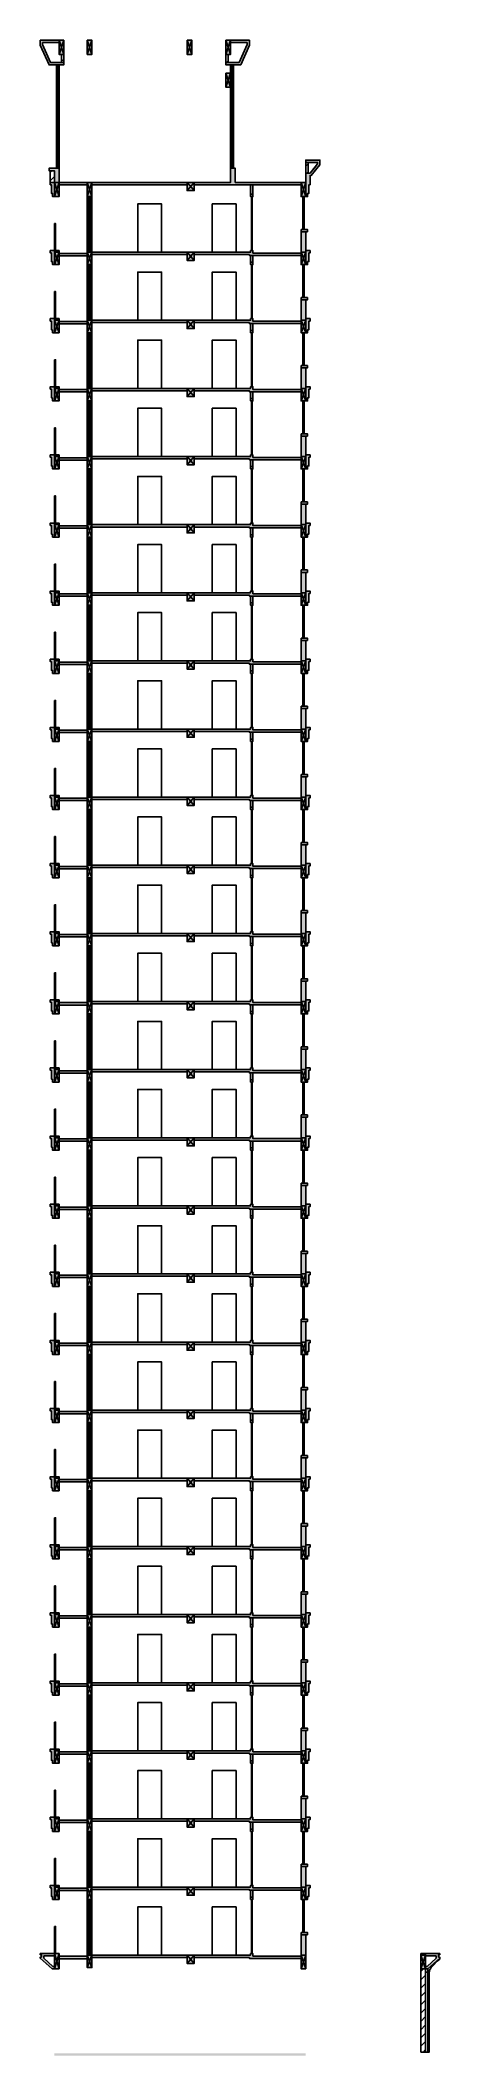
# Model space of a CAD drawing. Header units: millimetres. Extents: x -25965 to 187219, y -30169 to 81984.
# Drawn here: x 170219 to 187219, y -28446 to 57354 of the extents above; entities that cross this region are included whole.
import ezdxf

# ---------------------------------------------------------------- set-up
doc = ezdxf.new("R2010")
doc.units = ezdxf.units.MM
for name, color, linetype in [('DXMX_ProjectView_Section_DEFAULT_1-1_A_5503c17e-7fd7-494a-b23d-2cd0260ec1db$0$AE-DOOR-INSD', 61, 'Continuous'), ('DXMX_ProjectView_Section_DEFAULT_1-1_A_5503c17e-7fd7-494a-b23d-2cd0260ec1db$0$AE-FLOR', 151, 'Continuous'), ('DXMX_ProjectView_Section_DEFAULT_1-1_A_5503c17e-7fd7-494a-b23d-2cd0260ec1db$0$AE-FNSH', 11, 'Continuous'), ('DXMX_ProjectView_Section_DEFAULT_1-1_A_5503c17e-7fd7-494a-b23d-2cd0260ec1db$0$AE-HDWR', 8, 'Continuous'), ('DXMX_ProjectView_Section_DEFAULT_1-1_A_5503c17e-7fd7-494a-b23d-2cd0260ec1db$0$AE-STRU-HACH', 40, 'Continuous'), ('DXMX_ProjectView_Section_DEFAULT_1-1_A_5503c17e-7fd7-494a-b23d-2cd0260ec1db$0$AE-WALL', 255, 'Continuous'), ('DXMX_ProjectView_Section_DEFAULT_1-1_A_5503c17e-7fd7-494a-b23d-2cd0260ec1db$0$AE-WIND', 11, 'Continuous'), ('DXMX_ProjectView_Section_DEFAULT_1-1_A_5503c17e-7fd7-494a-b23d-2cd0260ec1db$0$S-DETL-HACH', 15, 'Continuous'), ('DXMX_ProjectView_Section_DEFAULT_1-1_A_5503c17e-7fd7-494a-b23d-2cd0260ec1db$0$S_BEAM', 4, 'Continuous'), ('DXMX_ProjectView_Section_DEFAULT_1-1_A_5503c17e-7fd7-494a-b23d-2cd0260ec1db$0$S_DETL', 7, 'Continuous'), ('DXMX_ProjectView_Section_DEFAULT_1-1_A_5503c17e-7fd7-494a-b23d-2cd0260ec1db$0$S_DETL-1', 255, 'Continuous')]:
    doc.layers.add(name, color=color, linetype=linetype)
doc.layers.add('DXMX_ProjectView_Section_DEFAULT_1-1_A_5503c17e-7fd7-494a-b23d-2cd0260ec1db$0$DEFPOINTS-1', color=8, linetype='Continuous', plot=False)
doc.layers.add('DXMX_ProjectView_Section_DEFAULT_1-1_A_5503c17e-7fd7-494a-b23d-2cd0260ec1db$0$DEFPOINTS-2', color=8, linetype='Continuous', plot=False)

msp = doc.modelspace()

# ---------------------------------------------------------------- hatches: boundary and pattern name
at = {"layer": 'DXMX_ProjectView_Section_DEFAULT_1-1_A_5503c17e-7fd7-494a-b23d-2cd0260ec1db$0$AE-STRU-HACH'}
h = msp.add_hatch(color=256, dxfattribs=at)
h.paths.add_polyline_path([(176469, 57354), (176669, 57354), (176669, 56754), (176469, 56754), (176469, 57354)], flags=0)
h.paths.add_polyline_path([(178119, 56404), (178683, 56404), (179019, 57175), (179019, 57254), (178319, 57254), (178319, 56754), (178119, 56754), (178119, 57354), (179119, 57354), (179119, 57154), (178749, 56304), (178119, 56304), (178119, 56404)], flags=0)
h.paths.add_polyline_path([(172219, 57354), (172419, 57354), (172419, 56754), (172219, 56754), (172219, 57354)], flags=0)
h.paths.add_polyline_path([(170219, 57154), (170219, 57354), (171219, 57354), (171219, 56754), (171019, 56754), (171019, 57254), (170319, 57254), (170319, 57175), (170655, 56404), (171219, 56404), (171219, 56304), (170589, 56304), (170219, 57154)], flags=0)
h.paths.add_polyline_path([(178119, 55954), (178319, 55954), (178319, 55354), (178119, 55354), (178119, 55954)], flags=0)
h.paths.add_polyline_path([(181319, 51204), (179269, 51204), (179269, 51194), (179169, 51194), (179169, 51204), (176769, 51204), (176769, 50954), (176469, 50954), (176469, 51204), (172419, 51204), (172419, 50704), (172219, 50704), (172219, 51204), (171019, 51204), (171019, 50704), (170739, 50704), (170739, 50834), (170689, 50834), (170689, 51204), (170639, 51204), (170639, 51304), (170819, 51304), (170819, 51804), (170589, 51804), (170589, 51904), (171019, 51904), (171019, 51304), (178319, 51304), (178319, 51904), (178519, 51904), (178519, 51304), (181519, 51304), (181519, 51604), (181519, 51604), (181519, 51704), (181702, 51704), (182019, 52090), (182019, 52154), (181519, 52154), (181519, 52254), (182119, 52254), (182119, 52054), (181749, 51604), (181699, 51604), (181699, 51304), (181699, 51304), (181699, 51204), (181649, 51204), (181649, 50834), (181599, 50834), (181599, 50704), (181319, 50704), (181319, 51204)], flags=0)
h.paths.add_polyline_path([(179169, 50804), (179269, 50804), (179269, 50704), (179169, 50704), (179169, 50804)], flags=0)
h.paths.add_polyline_path([(181319, 49304), (181589, 49304), (181589, 49204), (181319, 49204), (181319, 49304)], flags=0)
h.paths.add_polyline_path([(170739, 47934), (170689, 47934), (170689, 48304), (170639, 48304), (170639, 48404), (170819, 48404), (170819, 47804), (170739, 47804), (170739, 47934)], flags=0)
h.paths.add_polyline_path([(181319, 48194), (179119, 48194), (179119, 48234), (176769, 48234), (176769, 47984), (176469, 47984), (176469, 48234), (172419, 48234), (172419, 47804), (172219, 47804), (172219, 48184), (171019, 48184), (171019, 47804), (170819, 47804), (170819, 48334), (170819, 48334), (170819, 48404), (171019, 48404), (171019, 48334), (171019, 48334), (171019, 48284), (172219, 48284), (172219, 48334), (179169, 48334), (179169, 48404), (179269, 48404), (179269, 48294), (181319, 48294), (181319, 48334), (181519, 48334), (181519, 48404), (181699, 48404), (181699, 48304), (181649, 48304), (181649, 47934), (181599, 47934), (181599, 47804), (181319, 47804), (181319, 48194)], flags=0)
h.paths.add_polyline_path([(179169, 47904), (179269, 47904), (179269, 47804), (179169, 47804), (179169, 47904)], flags=0)
h.paths.add_polyline_path([(181319, 46404), (181589, 46404), (181589, 46304), (181319, 46304), (181319, 46404)], flags=0)
h.paths.add_polyline_path([(170739, 45034), (170689, 45034), (170689, 45404), (170639, 45404), (170639, 45504), (170819, 45504), (170819, 44904), (170739, 44904), (170739, 45034)], flags=0)
h.paths.add_polyline_path([(181319, 45294), (179119, 45294), (179119, 45334), (176769, 45334), (176769, 45084), (176469, 45084), (176469, 45334), (172419, 45334), (172419, 44904), (172219, 44904), (172219, 45284), (171019, 45284), (171019, 44904), (170819, 44904), (170819, 45434), (170819, 45434), (170819, 45504), (171019, 45504), (171019, 45434), (171019, 45434), (171019, 45384), (172219, 45384), (172219, 45434), (179169, 45434), (179169, 45504), (179269, 45504), (179269, 45394), (181319, 45394), (181319, 45434), (181519, 45434), (181519, 45504), (181699, 45504), (181699, 45404), (181649, 45404), (181649, 45034), (181599, 45034), (181599, 44904), (181319, 44904), (181319, 45294)], flags=0)
h.paths.add_polyline_path([(179169, 45004), (179269, 45004), (179269, 44904), (179169, 44904), (179169, 45004)], flags=0)
h.paths.add_polyline_path([(181319, 43504), (181589, 43504), (181589, 43404), (181319, 43404), (181319, 43504)], flags=0)
h.paths.add_polyline_path([(170739, 42134), (170689, 42134), (170689, 42504), (170639, 42504), (170639, 42604), (170819, 42604), (170819, 42004), (170739, 42004), (170739, 42134)], flags=0)
h.paths.add_polyline_path([(181319, 42394), (179119, 42394), (179119, 42434), (176769, 42434), (176769, 42184), (176469, 42184), (176469, 42434), (172419, 42434), (172419, 42004), (172219, 42004), (172219, 42384), (171019, 42384), (171019, 42004), (170819, 42004), (170819, 42534), (170819, 42534), (170819, 42604), (171019, 42604), (171019, 42534), (171019, 42534), (171019, 42484), (172219, 42484), (172219, 42534), (179169, 42534), (179169, 42604), (179269, 42604), (179269, 42494), (181319, 42494), (181319, 42534), (181519, 42534), (181519, 42604), (181699, 42604), (181699, 42504), (181649, 42504), (181649, 42134), (181599, 42134), (181599, 42004), (181319, 42004), (181319, 42394)], flags=0)
h.paths.add_polyline_path([(179169, 42104), (179269, 42104), (179269, 42004), (179169, 42004), (179169, 42104)], flags=0)
h.paths.add_polyline_path([(181319, 40604), (181589, 40604), (181589, 40504), (181319, 40504), (181319, 40604)], flags=0)
h.paths.add_polyline_path([(170739, 39234), (170689, 39234), (170689, 39604), (170639, 39604), (170639, 39704), (170819, 39704), (170819, 39104), (170739, 39104), (170739, 39234)], flags=0)
h.paths.add_polyline_path([(181319, 39494), (179119, 39494), (179119, 39534), (176769, 39534), (176769, 39284), (176469, 39284), (176469, 39534), (172419, 39534), (172419, 39104), (172219, 39104), (172219, 39484), (171019, 39484), (171019, 39104), (170819, 39104), (170819, 39634), (170819, 39634), (170819, 39704), (171019, 39704), (171019, 39634), (171019, 39634), (171019, 39584), (172219, 39584), (172219, 39634), (179169, 39634), (179169, 39704), (179269, 39704), (179269, 39594), (181319, 39594), (181319, 39634), (181519, 39634), (181519, 39704), (181699, 39704), (181699, 39604), (181649, 39604), (181649, 39234), (181599, 39234), (181599, 39104), (181319, 39104), (181319, 39494)], flags=0)
h.paths.add_polyline_path([(179169, 39204), (179269, 39204), (179269, 39104), (179169, 39104), (179169, 39204)], flags=0)
h.paths.add_polyline_path([(181319, 37704), (181589, 37704), (181589, 37604), (181319, 37604), (181319, 37704)], flags=0)
h.paths.add_polyline_path([(170739, 36334), (170689, 36334), (170689, 36704), (170639, 36704), (170639, 36804), (170819, 36804), (170819, 36204), (170739, 36204), (170739, 36334)], flags=0)
h.paths.add_polyline_path([(181319, 36594), (179119, 36594), (179119, 36634), (176769, 36634), (176769, 36384), (176469, 36384), (176469, 36634), (172419, 36634), (172419, 36204), (172219, 36204), (172219, 36584), (171019, 36584), (171019, 36204), (170819, 36204), (170819, 36734), (170819, 36734), (170819, 36804), (171019, 36804), (171019, 36734), (171019, 36734), (171019, 36684), (172219, 36684), (172219, 36734), (179169, 36734), (179169, 36804), (179269, 36804), (179269, 36694), (181319, 36694), (181319, 36734), (181519, 36734), (181519, 36804), (181699, 36804), (181699, 36704), (181649, 36704), (181649, 36334), (181599, 36334), (181599, 36204), (181319, 36204), (181319, 36594)], flags=0)
h.paths.add_polyline_path([(179169, 36304), (179269, 36304), (179269, 36204), (179169, 36204), (179169, 36304)], flags=0)
h.paths.add_polyline_path([(181319, 34804), (181589, 34804), (181589, 34704), (181319, 34704), (181319, 34804)], flags=0)
h.paths.add_polyline_path([(170739, 33434), (170689, 33434), (170689, 33804), (170639, 33804), (170639, 33904), (170819, 33904), (170819, 33304), (170739, 33304), (170739, 33434)], flags=0)
h.paths.add_polyline_path([(181319, 33694), (179119, 33694), (179119, 33734), (176769, 33734), (176769, 33484), (176469, 33484), (176469, 33734), (172419, 33734), (172419, 33304), (172219, 33304), (172219, 33684), (171019, 33684), (171019, 33304), (170819, 33304), (170819, 33834), (170819, 33834), (170819, 33904), (171019, 33904), (171019, 33834), (171019, 33834), (171019, 33784), (172219, 33784), (172219, 33834), (179169, 33834), (179169, 33904), (179269, 33904), (179269, 33794), (181319, 33794), (181319, 33834), (181519, 33834), (181519, 33904), (181699, 33904), (181699, 33804), (181649, 33804), (181649, 33434), (181599, 33434), (181599, 33304), (181319, 33304), (181319, 33694)], flags=0)
h.paths.add_polyline_path([(179169, 33404), (179269, 33404), (179269, 33304), (179169, 33304), (179169, 33404)], flags=0)
h.paths.add_polyline_path([(181319, 31904), (181589, 31904), (181589, 31804), (181319, 31804), (181319, 31904)], flags=0)
h.paths.add_polyline_path([(170739, 30534), (170689, 30534), (170689, 30904), (170639, 30904), (170639, 31004), (170819, 31004), (170819, 30404), (170739, 30404), (170739, 30534)], flags=0)
h.paths.add_polyline_path([(181319, 30794), (179119, 30794), (179119, 30834), (176769, 30834), (176769, 30584), (176469, 30584), (176469, 30834), (172419, 30834), (172419, 30404), (172219, 30404), (172219, 30784), (171019, 30784), (171019, 30404), (170819, 30404), (170819, 30934), (170819, 30934), (170819, 31004), (171019, 31004), (171019, 30934), (171019, 30934), (171019, 30884), (172219, 30884), (172219, 30934), (179169, 30934), (179169, 31004), (179269, 31004), (179269, 30894), (181319, 30894), (181319, 30934), (181519, 30934), (181519, 31004), (181699, 31004), (181699, 30904), (181649, 30904), (181649, 30534), (181599, 30534), (181599, 30404), (181319, 30404), (181319, 30794)], flags=0)
h.paths.add_polyline_path([(179169, 30504), (179269, 30504), (179269, 30404), (179169, 30404), (179169, 30504)], flags=0)
h.paths.add_polyline_path([(181319, 29004), (181589, 29004), (181589, 28904), (181319, 28904), (181319, 29004)], flags=0)
h.paths.add_polyline_path([(170739, 27634), (170689, 27634), (170689, 28004), (170639, 28004), (170639, 28104), (170819, 28104), (170819, 27504), (170739, 27504), (170739, 27634)], flags=0)
h.paths.add_polyline_path([(181319, 27894), (179119, 27894), (179119, 27934), (176769, 27934), (176769, 27684), (176469, 27684), (176469, 27934), (172419, 27934), (172419, 27504), (172219, 27504), (172219, 27884), (171019, 27884), (171019, 27504), (170819, 27504), (170819, 28034), (170819, 28034), (170819, 28104), (171019, 28104), (171019, 28034), (171019, 28034), (171019, 27984), (172219, 27984), (172219, 28034), (179169, 28034), (179169, 28104), (179269, 28104), (179269, 27994), (181319, 27994), (181319, 28034), (181519, 28034), (181519, 28104), (181699, 28104), (181699, 28004), (181649, 28004), (181649, 27634), (181599, 27634), (181599, 27504), (181319, 27504), (181319, 27894)], flags=0)
h.paths.add_polyline_path([(179169, 27604), (179269, 27604), (179269, 27504), (179169, 27504), (179169, 27604)], flags=0)
h.paths.add_polyline_path([(181319, 26104), (181589, 26104), (181589, 26004), (181319, 26004), (181319, 26104)], flags=0)
h.paths.add_polyline_path([(170739, 24734), (170689, 24734), (170689, 25104), (170639, 25104), (170639, 25204), (170819, 25204), (170819, 24604), (170739, 24604), (170739, 24734)], flags=0)
h.paths.add_polyline_path([(181319, 24994), (179119, 24994), (179119, 25034), (176769, 25034), (176769, 24784), (176469, 24784), (176469, 25034), (172419, 25034), (172419, 24604), (172219, 24604), (172219, 24984), (171019, 24984), (171019, 24604), (170819, 24604), (170819, 25134), (170819, 25134), (170819, 25204), (171019, 25204), (171019, 25134), (171019, 25134), (171019, 25084), (172219, 25084), (172219, 25134), (179169, 25134), (179169, 25204), (179269, 25204), (179269, 25094), (181319, 25094), (181319, 25134), (181519, 25134), (181519, 25204), (181699, 25204), (181699, 25104), (181649, 25104), (181649, 24734), (181599, 24734), (181599, 24604), (181319, 24604), (181319, 24994)], flags=0)
h.paths.add_polyline_path([(179169, 24704), (179269, 24704), (179269, 24604), (179169, 24604), (179169, 24704)], flags=0)
h.paths.add_polyline_path([(181319, 23204), (181589, 23204), (181589, 23104), (181319, 23104), (181319, 23204)], flags=0)
h.paths.add_polyline_path([(170739, 21834), (170689, 21834), (170689, 22204), (170639, 22204), (170639, 22304), (170819, 22304), (170819, 21704), (170739, 21704), (170739, 21834)], flags=0)
h.paths.add_polyline_path([(181319, 22094), (179119, 22094), (179119, 22134), (176769, 22134), (176769, 21884), (176469, 21884), (176469, 22134), (172419, 22134), (172419, 21704), (172219, 21704), (172219, 22084), (171019, 22084), (171019, 21704), (170819, 21704), (170819, 22234), (170819, 22234), (170819, 22304), (171019, 22304), (171019, 22234), (171019, 22234), (171019, 22184), (172219, 22184), (172219, 22234), (179169, 22234), (179169, 22304), (179269, 22304), (179269, 22194), (181319, 22194), (181319, 22234), (181519, 22234), (181519, 22304), (181699, 22304), (181699, 22204), (181649, 22204), (181649, 21834), (181599, 21834), (181599, 21704), (181319, 21704), (181319, 22094)], flags=0)
h.paths.add_polyline_path([(179169, 21804), (179269, 21804), (179269, 21704), (179169, 21704), (179169, 21804)], flags=0)
h.paths.add_polyline_path([(181319, 20304), (181589, 20304), (181589, 20204), (181319, 20204), (181319, 20304)], flags=0)
h.paths.add_polyline_path([(170739, 18934), (170689, 18934), (170689, 19304), (170639, 19304), (170639, 19404), (170819, 19404), (170819, 18804), (170739, 18804), (170739, 18934)], flags=0)
h.paths.add_polyline_path([(181319, 19194), (179119, 19194), (179119, 19234), (176769, 19234), (176769, 18984), (176469, 18984), (176469, 19234), (172419, 19234), (172419, 18804), (172219, 18804), (172219, 19184), (171019, 19184), (171019, 18804), (170819, 18804), (170819, 19334), (170819, 19334), (170819, 19404), (171019, 19404), (171019, 19334), (171019, 19334), (171019, 19284), (172219, 19284), (172219, 19334), (179169, 19334), (179169, 19404), (179269, 19404), (179269, 19294), (181319, 19294), (181319, 19334), (181519, 19334), (181519, 19404), (181699, 19404), (181699, 19304), (181649, 19304), (181649, 18934), (181599, 18934), (181599, 18804), (181319, 18804), (181319, 19194)], flags=0)
h.paths.add_polyline_path([(179169, 18904), (179269, 18904), (179269, 18804), (179169, 18804), (179169, 18904)], flags=0)
h.paths.add_polyline_path([(181319, 17404), (181589, 17404), (181589, 17304), (181319, 17304), (181319, 17404)], flags=0)
h.paths.add_polyline_path([(170739, 16034), (170689, 16034), (170689, 16404), (170639, 16404), (170639, 16504), (170819, 16504), (170819, 15904), (170739, 15904), (170739, 16034)], flags=0)
h.paths.add_polyline_path([(181319, 16294), (179119, 16294), (179119, 16334), (176769, 16334), (176769, 16084), (176469, 16084), (176469, 16334), (172419, 16334), (172419, 15904), (172219, 15904), (172219, 16284), (171019, 16284), (171019, 15904), (170819, 15904), (170819, 16434), (170819, 16434), (170819, 16504), (171019, 16504), (171019, 16434), (171019, 16434), (171019, 16384), (172219, 16384), (172219, 16434), (179169, 16434), (179169, 16504), (179269, 16504), (179269, 16394), (181319, 16394), (181319, 16434), (181519, 16434), (181519, 16504), (181699, 16504), (181699, 16404), (181649, 16404), (181649, 16034), (181599, 16034), (181599, 15904), (181319, 15904), (181319, 16294)], flags=0)
h.paths.add_polyline_path([(179169, 16004), (179269, 16004), (179269, 15904), (179169, 15904), (179169, 16004)], flags=0)
h.paths.add_polyline_path([(181319, 14504), (181589, 14504), (181589, 14404), (181319, 14404), (181319, 14504)], flags=0)
h.paths.add_polyline_path([(170739, 13134), (170689, 13134), (170689, 13504), (170639, 13504), (170639, 13604), (170819, 13604), (170819, 13004), (170739, 13004), (170739, 13134)], flags=0)
h.paths.add_polyline_path([(181319, 13394), (179119, 13394), (179119, 13434), (176769, 13434), (176769, 13184), (176469, 13184), (176469, 13434), (172419, 13434), (172419, 13004), (172219, 13004), (172219, 13384), (171019, 13384), (171019, 13004), (170819, 13004), (170819, 13534), (170819, 13534), (170819, 13604), (171019, 13604), (171019, 13534), (171019, 13534), (171019, 13484), (172219, 13484), (172219, 13534), (179169, 13534), (179169, 13604), (179269, 13604), (179269, 13494), (181319, 13494), (181319, 13534), (181519, 13534), (181519, 13604), (181699, 13604), (181699, 13504), (181649, 13504), (181649, 13134), (181599, 13134), (181599, 13004), (181319, 13004), (181319, 13394)], flags=0)
h.paths.add_polyline_path([(179169, 13104), (179269, 13104), (179269, 13004), (179169, 13004), (179169, 13104)], flags=0)
h.paths.add_polyline_path([(181319, 11604), (181589, 11604), (181589, 11504), (181319, 11504), (181319, 11604)], flags=0)
h.paths.add_polyline_path([(170739, 10234), (170689, 10234), (170689, 10604), (170639, 10604), (170639, 10704), (170819, 10704), (170819, 10104), (170739, 10104), (170739, 10234)], flags=0)
h.paths.add_polyline_path([(181319, 10494), (179119, 10494), (179119, 10534), (176769, 10534), (176769, 10284), (176469, 10284), (176469, 10534), (172419, 10534), (172419, 10104), (172219, 10104), (172219, 10484), (171019, 10484), (171019, 10104), (170819, 10104), (170819, 10634), (170819, 10634), (170819, 10704), (171019, 10704), (171019, 10634), (171019, 10634), (171019, 10584), (172219, 10584), (172219, 10634), (179169, 10634), (179169, 10704), (179269, 10704), (179269, 10594), (181319, 10594), (181319, 10634), (181519, 10634), (181519, 10704), (181699, 10704), (181699, 10604), (181649, 10604), (181649, 10234), (181599, 10234), (181599, 10104), (181319, 10104), (181319, 10494)], flags=0)
h.paths.add_polyline_path([(179169, 10204), (179269, 10204), (179269, 10104), (179169, 10104), (179169, 10204)], flags=0)
h.paths.add_polyline_path([(181319, 8704), (181589, 8704), (181589, 8604), (181319, 8604), (181319, 8704)], flags=0)
h.paths.add_polyline_path([(170739, 7334), (170689, 7334), (170689, 7704), (170639, 7704), (170639, 7804), (170819, 7804), (170819, 7204), (170739, 7204), (170739, 7334)], flags=0)
h.paths.add_polyline_path([(181319, 7594), (179119, 7594), (179119, 7634), (176769, 7634), (176769, 7384), (176469, 7384), (176469, 7634), (172419, 7634), (172419, 7204), (172219, 7204), (172219, 7584), (171019, 7584), (171019, 7204), (170819, 7204), (170819, 7734), (170819, 7734), (170819, 7804), (171019, 7804), (171019, 7734), (171019, 7734), (171019, 7684), (172219, 7684), (172219, 7734), (179169, 7734), (179169, 7804), (179269, 7804), (179269, 7694), (181319, 7694), (181319, 7734), (181519, 7734), (181519, 7804), (181699, 7804), (181699, 7704), (181649, 7704), (181649, 7334), (181599, 7334), (181599, 7204), (181319, 7204), (181319, 7594)], flags=0)
h.paths.add_polyline_path([(179169, 7304), (179269, 7304), (179269, 7204), (179169, 7204), (179169, 7304)], flags=0)
h.paths.add_polyline_path([(181319, 5804), (181589, 5804), (181589, 5704), (181319, 5704), (181319, 5804)], flags=0)
h.paths.add_polyline_path([(170739, 4434), (170689, 4434), (170689, 4804), (170639, 4804), (170639, 4904), (170819, 4904), (170819, 4304), (170739, 4304), (170739, 4434)], flags=0)
h.paths.add_polyline_path([(181319, 4694), (179119, 4694), (179119, 4734), (176769, 4734), (176769, 4484), (176469, 4484), (176469, 4734), (172419, 4734), (172419, 4304), (172219, 4304), (172219, 4684), (171019, 4684), (171019, 4304), (170819, 4304), (170819, 4834), (170819, 4834), (170819, 4904), (171019, 4904), (171019, 4834), (171019, 4834), (171019, 4784), (172219, 4784), (172219, 4834), (179169, 4834), (179169, 4904), (179269, 4904), (179269, 4794), (181319, 4794), (181319, 4834), (181519, 4834), (181519, 4904), (181699, 4904), (181699, 4804), (181649, 4804), (181649, 4434), (181599, 4434), (181599, 4304), (181319, 4304), (181319, 4694)], flags=0)
h.paths.add_polyline_path([(179169, 4404), (179269, 4404), (179269, 4304), (179169, 4304), (179169, 4404)], flags=0)
h.paths.add_polyline_path([(181319, 2904), (181589, 2904), (181589, 2804), (181319, 2804), (181319, 2904)], flags=0)
h.paths.add_polyline_path([(170739, 1534), (170689, 1534), (170689, 1904), (170639, 1904), (170639, 2004), (170819, 2004), (170819, 1404), (170739, 1404), (170739, 1534)], flags=0)
h.paths.add_polyline_path([(181319, 1794), (179119, 1794), (179119, 1834), (176769, 1834), (176769, 1584), (176469, 1584), (176469, 1834), (172419, 1834), (172419, 1404), (172219, 1404), (172219, 1784), (171019, 1784), (171019, 1404), (170819, 1404), (170819, 1934), (170819, 1934), (170819, 2004), (171019, 2004), (171019, 1934), (171019, 1934), (171019, 1884), (172219, 1884), (172219, 1934), (179169, 1934), (179169, 2004), (179269, 2004), (179269, 1894), (181319, 1894), (181319, 1934), (181519, 1934), (181519, 2004), (181699, 2004), (181699, 1904), (181649, 1904), (181649, 1534), (181599, 1534), (181599, 1404), (181319, 1404), (181319, 1794)], flags=0)
h.paths.add_polyline_path([(179169, 1504), (179269, 1504), (179269, 1404), (179169, 1404), (179169, 1504)], flags=0)
h.paths.add_polyline_path([(181319, 4), (181589, 4), (181589, -96), (181319, -96), (181319, 4)], flags=0)
h.paths.add_polyline_path([(170739, -1366), (170689, -1366), (170689, -996), (170639, -996), (170639, -896), (170819, -896), (170819, -1496), (170739, -1496), (170739, -1366)], flags=0)
h.paths.add_polyline_path([(181319, -1106), (179119, -1106), (179119, -1066), (176769, -1066), (176769, -1316), (176469, -1316), (176469, -1066), (172419, -1066), (172419, -1496), (172219, -1496), (172219, -1116), (171019, -1116), (171019, -1496), (170819, -1496), (170819, -966), (170819, -966), (170819, -896), (171019, -896), (171019, -966), (171019, -966), (171019, -1016), (172219, -1016), (172219, -966), (179169, -966), (179169, -896), (179269, -896), (179269, -1006), (181319, -1006), (181319, -966), (181519, -966), (181519, -896), (181699, -896), (181699, -996), (181649, -996), (181649, -1366), (181599, -1366), (181599, -1496), (181319, -1496), (181319, -1106)], flags=0)
h.paths.add_polyline_path([(179169, -1396), (179269, -1396), (179269, -1496), (179169, -1496), (179169, -1396)], flags=0)
h.paths.add_polyline_path([(181319, -2896), (181589, -2896), (181589, -2996), (181319, -2996), (181319, -2896)], flags=0)
h.paths.add_polyline_path([(170739, -4266), (170689, -4266), (170689, -3896), (170639, -3896), (170639, -3796), (170819, -3796), (170819, -4396), (170739, -4396), (170739, -4266)], flags=0)
h.paths.add_polyline_path([(181319, -4006), (179119, -4006), (179119, -3966), (176769, -3966), (176769, -4216), (176469, -4216), (176469, -3966), (172419, -3966), (172419, -4396), (172219, -4396), (172219, -4016), (171019, -4016), (171019, -4396), (170819, -4396), (170819, -3866), (170819, -3866), (170819, -3796), (171019, -3796), (171019, -3866), (171019, -3866), (171019, -3916), (172219, -3916), (172219, -3866), (179169, -3866), (179169, -3796), (179269, -3796), (179269, -3906), (181319, -3906), (181319, -3866), (181519, -3866), (181519, -3796), (181699, -3796), (181699, -3896), (181649, -3896), (181649, -4266), (181599, -4266), (181599, -4396), (181319, -4396), (181319, -4006)], flags=0)
h.paths.add_polyline_path([(179169, -4296), (179269, -4296), (179269, -4396), (179169, -4396), (179169, -4296)], flags=0)
h.paths.add_polyline_path([(181319, -5796), (181589, -5796), (181589, -5896), (181319, -5896), (181319, -5796)], flags=0)
h.paths.add_polyline_path([(170739, -7166), (170689, -7166), (170689, -6796), (170639, -6796), (170639, -6696), (170819, -6696), (170819, -7296), (170739, -7296), (170739, -7166)], flags=0)
h.paths.add_polyline_path([(181319, -6906), (179119, -6906), (179119, -6866), (176769, -6866), (176769, -7116), (176469, -7116), (176469, -6866), (172419, -6866), (172419, -7296), (172219, -7296), (172219, -6916), (171019, -6916), (171019, -7296), (170819, -7296), (170819, -6766), (170819, -6766), (170819, -6696), (171019, -6696), (171019, -6766), (171019, -6766), (171019, -6816), (172219, -6816), (172219, -6766), (179169, -6766), (179169, -6696), (179269, -6696), (179269, -6806), (181319, -6806), (181319, -6766), (181519, -6766), (181519, -6696), (181699, -6696), (181699, -6796), (181649, -6796), (181649, -7166), (181599, -7166), (181599, -7296), (181319, -7296), (181319, -6906)], flags=0)
h.paths.add_polyline_path([(179169, -7196), (179269, -7196), (179269, -7296), (179169, -7296), (179169, -7196)], flags=0)
h.paths.add_polyline_path([(181319, -8696), (181589, -8696), (181589, -8796), (181319, -8796), (181319, -8696)], flags=0)
h.paths.add_polyline_path([(170739, -10066), (170689, -10066), (170689, -9696), (170639, -9696), (170639, -9596), (170819, -9596), (170819, -10196), (170739, -10196), (170739, -10066)], flags=0)
h.paths.add_polyline_path([(181319, -9806), (179119, -9806), (179119, -9766), (176769, -9766), (176769, -10016), (176469, -10016), (176469, -9766), (172419, -9766), (172419, -10196), (172219, -10196), (172219, -9816), (171019, -9816), (171019, -10196), (170819, -10196), (170819, -9666), (170819, -9666), (170819, -9596), (171019, -9596), (171019, -9666), (171019, -9666), (171019, -9716), (172219, -9716), (172219, -9666), (179169, -9666), (179169, -9596), (179269, -9596), (179269, -9706), (181319, -9706), (181319, -9666), (181519, -9666), (181519, -9596), (181699, -9596), (181699, -9696), (181649, -9696), (181649, -10066), (181599, -10066), (181599, -10196), (181319, -10196), (181319, -9806)], flags=0)
h.paths.add_polyline_path([(179169, -10096), (179269, -10096), (179269, -10196), (179169, -10196), (179169, -10096)], flags=0)
h.paths.add_polyline_path([(181319, -11596), (181589, -11596), (181589, -11696), (181319, -11696), (181319, -11596)], flags=0)
h.paths.add_polyline_path([(170739, -12966), (170689, -12966), (170689, -12596), (170639, -12596), (170639, -12496), (170819, -12496), (170819, -13096), (170739, -13096), (170739, -12966)], flags=0)
h.paths.add_polyline_path([(181319, -12706), (179119, -12706), (179119, -12666), (176769, -12666), (176769, -12916), (176469, -12916), (176469, -12666), (172419, -12666), (172419, -13096), (172219, -13096), (172219, -12716), (171019, -12716), (171019, -13096), (170819, -13096), (170819, -12566), (170819, -12566), (170819, -12496), (171019, -12496), (171019, -12566), (171019, -12566), (171019, -12616), (172219, -12616), (172219, -12566), (179169, -12566), (179169, -12496), (179269, -12496), (179269, -12606), (181319, -12606), (181319, -12566), (181519, -12566), (181519, -12496), (181699, -12496), (181699, -12596), (181649, -12596), (181649, -12966), (181599, -12966), (181599, -13096), (181319, -13096), (181319, -12706)], flags=0)
h.paths.add_polyline_path([(179169, -12996), (179269, -12996), (179269, -13096), (179169, -13096), (179169, -12996)], flags=0)
h.paths.add_polyline_path([(181319, -14496), (181589, -14496), (181589, -14596), (181319, -14596), (181319, -14496)], flags=0)
h.paths.add_polyline_path([(170739, -15866), (170689, -15866), (170689, -15496), (170639, -15496), (170639, -15396), (170819, -15396), (170819, -15996), (170739, -15996), (170739, -15866)], flags=0)
h.paths.add_polyline_path([(181319, -15606), (179119, -15606), (179119, -15566), (176769, -15566), (176769, -15816), (176469, -15816), (176469, -15566), (172419, -15566), (172419, -15996), (172219, -15996), (172219, -15616), (171019, -15616), (171019, -15996), (170819, -15996), (170819, -15466), (170819, -15466), (170819, -15396), (171019, -15396), (171019, -15466), (171019, -15466), (171019, -15516), (172219, -15516), (172219, -15466), (179169, -15466), (179169, -15396), (179269, -15396), (179269, -15506), (181319, -15506), (181319, -15466), (181519, -15466), (181519, -15396), (181699, -15396), (181699, -15496), (181649, -15496), (181649, -15866), (181599, -15866), (181599, -15996), (181319, -15996), (181319, -15606)], flags=0)
h.paths.add_polyline_path([(179169, -15896), (179269, -15896), (179269, -15996), (179169, -15996), (179169, -15896)], flags=0)
h.paths.add_polyline_path([(181319, -17396), (181589, -17396), (181589, -17496), (181319, -17496), (181319, -17396)], flags=0)
h.paths.add_polyline_path([(170739, -18766), (170689, -18766), (170689, -18396), (170639, -18396), (170639, -18296), (170819, -18296), (170819, -18896), (170739, -18896), (170739, -18766)], flags=0)
h.paths.add_polyline_path([(181319, -18506), (179119, -18506), (179119, -18466), (176769, -18466), (176769, -18716), (176469, -18716), (176469, -18466), (172419, -18466), (172419, -18896), (172219, -18896), (172219, -18516), (171019, -18516), (171019, -18896), (170819, -18896), (170819, -18366), (170819, -18366), (170819, -18296), (171019, -18296), (171019, -18366), (171019, -18366), (171019, -18416), (172219, -18416), (172219, -18366), (179169, -18366), (179169, -18296), (179269, -18296), (179269, -18406), (181319, -18406), (181319, -18366), (181519, -18366), (181519, -18296), (181699, -18296), (181699, -18396), (181649, -18396), (181649, -18766), (181599, -18766), (181599, -18896), (181319, -18896), (181319, -18506)], flags=0)
h.paths.add_polyline_path([(179169, -18796), (179269, -18796), (179269, -18896), (179169, -18896), (179169, -18796)], flags=0)
h.paths.add_polyline_path([(181319, -20296), (181589, -20296), (181589, -20396), (181319, -20396), (181319, -20296)], flags=0)
h.paths.add_polyline_path([(170739, -21666), (170689, -21666), (170689, -21296), (170639, -21296), (170639, -21196), (170819, -21196), (170819, -21796), (170739, -21796), (170739, -21666)], flags=0)
h.paths.add_polyline_path([(181319, -21406), (179119, -21406), (179119, -21366), (176769, -21366), (176769, -21616), (176469, -21616), (176469, -21366), (172419, -21366), (172419, -21796), (172219, -21796), (172219, -21416), (171019, -21416), (171019, -21796), (170819, -21796), (170819, -21266), (170819, -21266), (170819, -21196), (171019, -21196), (171019, -21266), (171019, -21266), (171019, -21316), (172219, -21316), (172219, -21266), (179169, -21266), (179169, -21196), (179269, -21196), (179269, -21306), (181319, -21306), (181319, -21266), (181519, -21266), (181519, -21196), (181699, -21196), (181699, -21296), (181649, -21296), (181649, -21666), (181599, -21666), (181599, -21796), (181319, -21796), (181319, -21406)], flags=0)
h.paths.add_polyline_path([(179169, -21696), (179269, -21696), (179269, -21796), (179169, -21796), (179169, -21696)], flags=0)
h.paths.add_polyline_path([(181319, -23196), (181589, -23196), (181589, -23296), (181319, -23296), (181319, -23196)], flags=0)
h.paths.add_polyline_path([(186619, -24646), (186684, -24646), (187069, -24288), (187069, -24246), (187069, -24246), (187069, -24196), (186619, -24196), (186619, -24146), (186619, -24146), (186619, -24096), (187219, -24096), (187219, -24146), (187169, -24146), (187169, -24246), (187219, -24246), (187219, -24296), (186719, -24746), (186619, -24746), (186619, -24646)], flags=0)
h.paths.add_polyline_path([(181319, -24306), (179119, -24306), (179119, -24266), (176769, -24266), (176769, -24516), (176469, -24516), (176469, -24266), (172419, -24266), (172419, -24696), (172219, -24696), (172219, -24316), (171019, -24316), (171019, -24746), (170719, -24746), (170219, -24296), (170219, -24246), (170269, -24246), (170269, -24146), (170219, -24146), (170219, -24096), (171019, -24096), (171019, -24166), (171019, -24166), (171019, -24216), (172219, -24216), (172219, -24166), (179169, -24166), (179169, -24096), (179269, -24096), (179269, -24206), (181319, -24206), (181319, -24166), (181519, -24166), (181519, -24746), (181319, -24746), (181319, -24306)], flags=0)
h.paths.add_polyline_path([(170819, -24646), (170819, -24196), (170369, -24196), (170369, -24297), (170757, -24646), (170819, -24646)], flags=0)
h.paths.add_polyline_path([(186419, -24166), (186619, -24166), (186619, -24746), (186419, -24746), (186419, -24166)], flags=0)
h.paths.add_polyline_path([(170819, -28346), (181519, -28346), (181519, -28446), (170819, -28446), (170819, -28346)], flags=0)
at = {"layer": 'DXMX_ProjectView_Section_DEFAULT_1-1_A_5503c17e-7fd7-494a-b23d-2cd0260ec1db$0$S-DETL-HACH'}
h = msp.add_hatch(dxfattribs=at)
h.set_pattern_fill('QD_COMMONBRICK', color=256, scale=100.1, style=0, pattern_type=2)
h.set_pattern_definition([(45, (170068.88, -28116.45), (-176.95354, 176.95354), [])])
h.paths.add_polyline_path([(171119, 56754), (171219, 56754), (171219, 56404), (171119, 56404), (171119, 56754)], flags=0)
h.paths.add_polyline_path([(178119, 56754), (178219, 56754), (178219, 56404), (178119, 56404), (178119, 56754)], flags=0)
h.paths.add_polyline_path([(181519, 52154), (181619, 52154), (181619, 51704), (181519, 51704), (181519, 52154)], flags=0)
h.paths.add_polyline_path([(170639, 51804), (170819, 51804), (170819, 51304), (170639, 51304), (170639, 51804)], flags=0)
h.paths.add_polyline_path([(186419, -24096), (186619, -24096), (186619, -24166), (186419, -24166), (186419, -24746), (186619, -24746), (186619, -28296), (186419, -28296), (186419, -24096)], flags=0)
h = msp.add_hatch(dxfattribs=at)
h.set_pattern_fill('QD_AERATEDCONCRETE', color=256, scale=100.1, style=0, pattern_type=2)
h.set_pattern_definition([(0, (170423.2, -28662.5), (600.6, 1201.2), [0, -1201.2]), (0, (169720.5, -28824.7), (600.6, 1201.2), [0, -1201.2]), (0, (170110.9, -28836.7), (600.6, 1201.2), [0, -1201.2]), (0, (170537.4, -28482.3), (600.6, 1201.2), [0, -1201.2]), (0, (170038.9, -28896.7), (600.6, 1201.2), [0, -1201.2]), (0, (170657.5, -27725.6), (600.6, 1201.2), [0, -1201.2]), (0, (170291.1, -27821.7), (600.6, 1201.2), [0, -1201.2]), (0, (170483.3, -27971.8), (600.6, 1201.2), [0, -1201.2]), (0, (169504.3, -27995.8), (600.6, 1201.2), [0, -1201.2]), (0, (170092.9, -28049.9), (600.6, 1201.2), [0, -1201.2]), (0, (169864.7, -28356.2), (600.6, 1201.2), [0, -1201.2]), (0, (169876.7, -28806.7), (600.6, 1201.2), [0, -1201.2]), (0, (170327.1, -28854.7), (600.6, 1201.2), [0, -1201.2]), (0, (170657.5, -28326.2), (600.6, 1201.2), [0, -1201.2]), (0, (169534.4, -28512.4), (600.6, 1201.2), [0, -1201.2]), (0, (169636.5, -28308.2), (600.6, 1201.2), [0, -1201.2]), (0, (170104.9, -28392.2), (600.6, 1201.2), [0, -1201.2]), (0, (169936.8, -28566.4), (600.6, 1201.2), [0, -1201.2]), (0, (169840.7, -28170), (600.6, 1201.2), [0, -1201.2]), (0, (169990.8, -27719.6), (600.6, 1201.2), [0, -1201.2]), (0, (169582.4, -28764.6), (600.6, 1201.2), [0, -1201.2]), (0, (170243, -27965.8), (600.6, 1201.2), [0, -1201.2]), (0, (169684.5, -27947.8), (600.6, 1201.2), [0, -1201.2]), (0, (169588.4, -27791.6), (600.6, 1201.2), [0, -1201.2]), (130.60129, (170583.685, -28101.66), (-3002.999967, 3603.600016), [52.736, -22096.296]), (18.43495, (170497.88, -28078.78), (3003, 1201.2), [54.265, -7542.791]), (90, (170497.9, -28130.26), (600.6, 1201.2), [51.48, -2350.92]), (161.56505, (170549.36, -28147.42), (-3003, 1201.1999), [54.265, -7542.791]), (53.1301, (170549.36, -28147.42), (600.6, 1201.2), [57.2, -5948.8]), (135, (170595.12, -28759.46), (-600.6, 1201.2), [48.536, -3348.97]), (45, (170526.5, -28759.46), (600.6, 1201.2), [48.536, -3348.97]), (135, (170560.8, -28793.8), (-600.6, 1201.2), [48.536, -3348.97]), (45, (170560.8, -28793.8), (600.6, 1201.2), [48.536, -3348.97]), (116.565, (170017.4, -27952.9), (-0.0001, 2402.4), [63.952, -1279.03]), (180, (169988.8, -27895.7), (-600.6, 1201.2), [68.64, -1132.56]), (63.435, (169891.6, -27952.9), (5e-06, 2402.4), [63.952, -1279.03]), (116.565, (169920.2, -28010.1), (-0.0001, 2402.4), [63.952, -1279.03]), (0, (169920.2, -28010.1), (600.6, 1201.2), [68.64, -1132.56]), (63.435, (169988.8, -28010.1), (5e-06, 2402.4), [63.952, -1279.03]), (107.10273, (170469.285, -28359.063), (-1801.79993, 6006.00001), [77.8, -32598.371]), (143.97263, (170446.405, -28284.7), (-11411.39986, 8408.39999), [77.8, -16260.284]), (180, (170383.5, -28239), (-600.6, 1201.2), [74.36, -1126.84]), (36.02737, (170246.205, -28284.7), (11411.39992, 8408.39991), [77.8, -16260.284]), (71.56505, (170223.32, -28353.34), (1801.8, 6006), [72.353, -7524.703]), (107.10273, (170246.205, -28427.703), (-1801.79993, 6006.00001), [77.8, -32598.371]), (143.97263, (170309.125, -28473.46), (-11411.39986, 8408.39999), [77.8, -16260.284]), (0, (170309.1, -28473.5), (600.6, 1201.2), [74.36, -1126.84]), (36.02737, (170383.485, -28473.46), (11411.39992, 8408.39991), [77.8, -16260.284]), (71.56505, (170446.4, -28427.7), (1801.8, 6006), [72.353, -7524.703]), (150.25512, (170480.72, -27798.5), (-1801.8, 1201.19999), [46.116, -9638.268]), (90, (170440.7, -27821.4), (600.6, 1201.2), [45.76, -2356.64]), (29.74488, (170440.68, -27821.38), (1801.8, 1201.2), [46.116, -9638.268]), (116.565, (170200.4, -28650.8), (-0.0001, 2402.4), [63.952, -1279.03]), (168.69007, (170171.84, -28593.58), (-5405.4, 1201.19997), [58.333, -12191.55]), (41.185925, (170068.885, -28622.183), (15014.99991, 13213.199884), [60.804, -25477.056]), (90, (170068.9, -28679.4), (600.6, 1201.2), [57.2, -2345.2]), (138.81407, (170114.645, -28719.423), (-15014.999733, 13213.200084), [60.804, -25477.056]), (16.699244, (170114.645, -28719.423), (19819.79985, 6005.999937), [59.719, -25022.072]), (60.9454, (170171.845, -28702.263), (600.6, 1201.19999), [58.891, -24675.33]), (109.983106, (169697.085, -28147.423), (-3003.00001, 8408.399978), [66.951, -28052.42]), (155.556045, (169674.205, -28084.503), (-7807.80003, 3603.599925), [69.115, -28959.193]), (24.443955, (169548.365, -28084.503), (7807.800004, 3603.599983), [69.115, -28959.193]), (70.01689, (169525.485, -28147.423), (3003.00001, 8408.39998), [66.951, -28052.42]), (109.983106, (169548.365, -28210.343), (-3003.00001, 8408.399978), [66.951, -28052.42]), (160.0169, (169611.28, -28233.22), (-3003, 1201.19995), [66.951, -13992.734]), (19.9831, (169611.28, -28233.22), (3002.99998, 1201.2), [66.951, -13992.734]), (70.01689, (169674.205, -28210.343), (3003.00001, 8408.39998), [66.951, -28052.42]), (122.00538, (170143.24, -28256.1), (-600.60008, 1201.19994), [53.962, -11278.135]), (18.43495, (170063.16, -28227.5), (3003, 1201.2), [54.265, -7542.791]), (90, (170063.16, -28279), (600.6, 1201.2), [51.48, -2350.92]), (161.56505, (170114.64, -28296.14), (-3003, 1201.1999), [54.265, -7542.791]), (54.46232, (170114.645, -28296.14), (4204.199994, 6005.99999), [49.205, -20617.02]), (116.565, (169794.3, -28547.8), (-0.0001, 2402.4), [63.952, -1279.03]), (180, (169765.7, -28490.6), (-600.6, 1201.2), [62.92, -1138.28]), (59.03624, (169668.48, -28547.82), (600.6, 1201.2), [66.706, -13941.572]), (120.96376, (169702.8, -28605.02), (-600.60008, 1201.19994), [66.706, -13941.572]), (0, (169702.8, -28605), (600.6, 1201.2), [62.92, -1138.28]), (63.435, (169765.7, -28605), (5e-06, 2402.4), [63.952, -1279.03])])
h.paths.add_polyline_path([(179169, 51194), (179269, 51194), (179269, 50804), (179169, 50804), (179169, 51194)], flags=0)
h.paths.add_polyline_path([(181319, 49204), (181519, 49204), (181519, 48334), (181319, 48334), (181319, 49204)], flags=0)
h.paths.add_polyline_path([(179169, 48194), (179269, 48194), (179269, 47904), (179169, 47904), (179169, 48194)], flags=0)
h.paths.add_polyline_path([(181319, 46304), (181519, 46304), (181519, 45434), (181319, 45434), (181319, 46304)], flags=0)
h.paths.add_polyline_path([(179169, 45294), (179269, 45294), (179269, 45004), (179169, 45004), (179169, 45294)], flags=0)
h.paths.add_polyline_path([(181319, 43404), (181519, 43404), (181519, 42534), (181319, 42534), (181319, 43404)], flags=0)
h.paths.add_polyline_path([(179169, 42394), (179269, 42394), (179269, 42104), (179169, 42104), (179169, 42394)], flags=0)
h.paths.add_polyline_path([(181319, 40504), (181519, 40504), (181519, 39634), (181319, 39634), (181319, 40504)], flags=0)
h.paths.add_polyline_path([(179169, 39494), (179269, 39494), (179269, 39204), (179169, 39204), (179169, 39494)], flags=0)
h.paths.add_polyline_path([(181319, 37604), (181519, 37604), (181519, 36734), (181319, 36734), (181319, 37604)], flags=0)
h.paths.add_polyline_path([(179169, 36594), (179269, 36594), (179269, 36304), (179169, 36304), (179169, 36594)], flags=0)
h.paths.add_polyline_path([(181319, 34704), (181519, 34704), (181519, 33834), (181319, 33834), (181319, 34704)], flags=0)
h.paths.add_polyline_path([(179169, 33694), (179269, 33694), (179269, 33404), (179169, 33404), (179169, 33694)], flags=0)
h.paths.add_polyline_path([(181319, 31804), (181519, 31804), (181519, 30934), (181319, 30934), (181319, 31804)], flags=0)
h.paths.add_polyline_path([(179169, 30794), (179269, 30794), (179269, 30504), (179169, 30504), (179169, 30794)], flags=0)
h.paths.add_polyline_path([(181319, 28904), (181519, 28904), (181519, 28034), (181319, 28034), (181319, 28904)], flags=0)
h.paths.add_polyline_path([(179169, 27894), (179269, 27894), (179269, 27604), (179169, 27604), (179169, 27894)], flags=0)
h.paths.add_polyline_path([(181319, 26004), (181519, 26004), (181519, 25134), (181319, 25134), (181319, 26004)], flags=0)
h.paths.add_polyline_path([(179169, 24994), (179269, 24994), (179269, 24704), (179169, 24704), (179169, 24994)], flags=0)
h.paths.add_polyline_path([(181319, 23104), (181519, 23104), (181519, 22234), (181319, 22234), (181319, 23104)], flags=0)
h.paths.add_polyline_path([(179169, 22094), (179269, 22094), (179269, 21804), (179169, 21804), (179169, 22094)], flags=0)
h.paths.add_polyline_path([(181319, 20204), (181519, 20204), (181519, 19334), (181319, 19334), (181319, 20204)], flags=0)
h.paths.add_polyline_path([(179169, 19194), (179269, 19194), (179269, 18904), (179169, 18904), (179169, 19194)], flags=0)
h.paths.add_polyline_path([(181319, 17304), (181519, 17304), (181519, 16434), (181319, 16434), (181319, 17304)], flags=0)
h.paths.add_polyline_path([(179169, 16294), (179269, 16294), (179269, 16004), (179169, 16004), (179169, 16294)], flags=0)
h.paths.add_polyline_path([(181319, 14404), (181519, 14404), (181519, 13534), (181319, 13534), (181319, 14404)], flags=0)
h.paths.add_polyline_path([(179169, 13394), (179269, 13394), (179269, 13104), (179169, 13104), (179169, 13394)], flags=0)
h.paths.add_polyline_path([(181319, 11504), (181519, 11504), (181519, 10634), (181319, 10634), (181319, 11504)], flags=0)
h.paths.add_polyline_path([(179169, 10494), (179269, 10494), (179269, 10204), (179169, 10204), (179169, 10494)], flags=0)
h.paths.add_polyline_path([(181319, 8604), (181519, 8604), (181519, 7734), (181319, 7734), (181319, 8604)], flags=0)
h.paths.add_polyline_path([(179169, 7594), (179269, 7594), (179269, 7304), (179169, 7304), (179169, 7594)], flags=0)
h.paths.add_polyline_path([(181319, 5704), (181519, 5704), (181519, 4834), (181319, 4834), (181319, 5704)], flags=0)
h.paths.add_polyline_path([(179169, 4694), (179269, 4694), (179269, 4404), (179169, 4404), (179169, 4694)], flags=0)
h.paths.add_polyline_path([(181319, 2804), (181519, 2804), (181519, 1934), (181319, 1934), (181319, 2804)], flags=0)
h.paths.add_polyline_path([(179169, 1794), (179269, 1794), (179269, 1504), (179169, 1504), (179169, 1794)], flags=0)
h.paths.add_polyline_path([(181319, -96), (181519, -96), (181519, -966), (181319, -966), (181319, -96)], flags=0)
h.paths.add_polyline_path([(179169, -1106), (179269, -1106), (179269, -1396), (179169, -1396), (179169, -1106)], flags=0)
h.paths.add_polyline_path([(181319, -2996), (181519, -2996), (181519, -3866), (181319, -3866), (181319, -2996)], flags=0)
h.paths.add_polyline_path([(179169, -4006), (179269, -4006), (179269, -4296), (179169, -4296), (179169, -4006)], flags=0)
h.paths.add_polyline_path([(181319, -5896), (181519, -5896), (181519, -6766), (181319, -6766), (181319, -5896)], flags=0)
h.paths.add_polyline_path([(179169, -6906), (179269, -6906), (179269, -7196), (179169, -7196), (179169, -6906)], flags=0)
h.paths.add_polyline_path([(181319, -8796), (181519, -8796), (181519, -9666), (181319, -9666), (181319, -8796)], flags=0)
h.paths.add_polyline_path([(179169, -9806), (179269, -9806), (179269, -10096), (179169, -10096), (179169, -9806)], flags=0)
h.paths.add_polyline_path([(181319, -11696), (181519, -11696), (181519, -12566), (181319, -12566), (181319, -11696)], flags=0)
h.paths.add_polyline_path([(179169, -12706), (179269, -12706), (179269, -12996), (179169, -12996), (179169, -12706)], flags=0)
h.paths.add_polyline_path([(181319, -14596), (181519, -14596), (181519, -15466), (181319, -15466), (181319, -14596)], flags=0)
h.paths.add_polyline_path([(179169, -15606), (179269, -15606), (179269, -15896), (179169, -15896), (179169, -15606)], flags=0)
h.paths.add_polyline_path([(181319, -17496), (181519, -17496), (181519, -18366), (181319, -18366), (181319, -17496)], flags=0)
h.paths.add_polyline_path([(179169, -18506), (179269, -18506), (179269, -18796), (179169, -18796), (179169, -18506)], flags=0)
h.paths.add_polyline_path([(181319, -20396), (181519, -20396), (181519, -21266), (181319, -21266), (181319, -20396)], flags=0)
h.paths.add_polyline_path([(179169, -21406), (179269, -21406), (179269, -21696), (179169, -21696), (179169, -21406)], flags=0)
h.paths.add_polyline_path([(181319, -23296), (181519, -23296), (181519, -24166), (181319, -24166), (181319, -23296)], flags=0)

# ---------------------------------------------------------------- linework, layer by layer
at = {"layer": 'DXMX_ProjectView_Section_DEFAULT_1-1_A_5503c17e-7fd7-494a-b23d-2cd0260ec1db$0$AE-DOOR-INSD', "linetype": 'Continuous'}
for points in [[(172289, 48334), (172289, 50704), (172349, 50704), (172349, 48334), (172289, 48334)], [(179204, 48404), (179204, 50704), (179234, 50704), (179234, 48404), (179204, 48404)], [(172289, 45434), (172289, 47804), (172349, 47804), (172349, 45434), (172289, 45434)], [(179204, 45504), (179204, 47804), (179234, 47804), (179234, 45504), (179204, 45504)], [(172289, 42534), (172289, 44904), (172349, 44904), (172349, 42534), (172289, 42534)], [(179204, 42604), (179204, 44904), (179234, 44904), (179234, 42604), (179204, 42604)], [(172289, 39634), (172289, 42004), (172349, 42004), (172349, 39634), (172289, 39634)], [(179204, 39704), (179204, 42004), (179234, 42004), (179234, 39704), (179204, 39704)], [(172289, 36734), (172289, 39104), (172349, 39104), (172349, 36734), (172289, 36734)], [(179204, 36804), (179204, 39104), (179234, 39104), (179234, 36804), (179204, 36804)], [(172289, 33834), (172289, 36204), (172349, 36204), (172349, 33834), (172289, 33834)], [(179204, 33904), (179204, 36204), (179234, 36204), (179234, 33904), (179204, 33904)], [(172289, 30934), (172289, 33304), (172349, 33304), (172349, 30934), (172289, 30934)], [(179204, 31004), (179204, 33304), (179234, 33304), (179234, 31004), (179204, 31004)], [(172289, 28034), (172289, 30404), (172349, 30404), (172349, 28034), (172289, 28034)], [(179204, 28104), (179204, 30404), (179234, 30404), (179234, 28104), (179204, 28104)], [(172289, 25134), (172289, 27504), (172349, 27504), (172349, 25134), (172289, 25134)], [(179204, 25204), (179204, 27504), (179234, 27504), (179234, 25204), (179204, 25204)], [(172289, 22234), (172289, 24604), (172349, 24604), (172349, 22234), (172289, 22234)], [(179204, 22304), (179204, 24604), (179234, 24604), (179234, 22304), (179204, 22304)], [(172289, 19334), (172289, 21704), (172349, 21704), (172349, 19334), (172289, 19334)], [(179204, 19404), (179204, 21704), (179234, 21704), (179234, 19404), (179204, 19404)], [(172289, 16434), (172289, 18804), (172349, 18804), (172349, 16434), (172289, 16434)], [(179204, 16504), (179204, 18804), (179234, 18804), (179234, 16504), (179204, 16504)], [(172289, 13534), (172289, 15904), (172349, 15904), (172349, 13534), (172289, 13534)], [(179204, 13604), (179204, 15904), (179234, 15904), (179234, 13604), (179204, 13604)], [(172289, 10634), (172289, 13004), (172349, 13004), (172349, 10634), (172289, 10634)], [(179204, 10704), (179204, 13004), (179234, 13004), (179234, 10704), (179204, 10704)], [(172289, 7734), (172289, 10104), (172349, 10104), (172349, 7734), (172289, 7734)], [(179204, 7804), (179204, 10104), (179234, 10104), (179234, 7804), (179204, 7804)], [(172289, 4834), (172289, 7204), (172349, 7204), (172349, 4834), (172289, 4834)], [(179204, 4904), (179204, 7204), (179234, 7204), (179234, 4904), (179204, 4904)], [(172289, 1934), (172289, 4304), (172349, 4304), (172349, 1934), (172289, 1934)], [(179204, 2004), (179204, 4304), (179234, 4304), (179234, 2004), (179204, 2004)], [(172289, -966), (172289, 1404), (172349, 1404), (172349, -966), (172289, -966)], [(179204, -896), (179204, 1404), (179234, 1404), (179234, -896), (179204, -896)], [(172289, -3866), (172289, -1496), (172349, -1496), (172349, -3866), (172289, -3866)], [(179204, -3796), (179204, -1496), (179234, -1496), (179234, -3796), (179204, -3796)], [(172289, -6766), (172289, -4396), (172349, -4396), (172349, -6766), (172289, -6766)], [(179204, -6696), (179204, -4396), (179234, -4396), (179234, -6696), (179204, -6696)], [(172289, -9666), (172289, -7296), (172349, -7296), (172349, -9666), (172289, -9666)], [(179204, -9596), (179204, -7296), (179234, -7296), (179234, -9596), (179204, -9596)], [(172289, -12566), (172289, -10196), (172349, -10196), (172349, -12566), (172289, -12566)], [(179204, -12496), (179204, -10196), (179234, -10196), (179234, -12496), (179204, -12496)], [(172289, -15466), (172289, -13096), (172349, -13096), (172349, -15466), (172289, -15466)], [(179204, -15396), (179204, -13096), (179234, -13096), (179234, -15396), (179204, -15396)], [(172289, -18366), (172289, -15996), (172349, -15996), (172349, -18366), (172289, -18366)], [(179204, -18296), (179204, -15996), (179234, -15996), (179234, -18296), (179204, -18296)], [(172289, -21266), (172289, -18896), (172349, -18896), (172349, -21266), (172289, -21266)], [(179204, -21196), (179204, -18896), (179234, -18896), (179234, -21196), (179204, -21196)], [(172289, -24166), (172289, -21796), (172349, -21796), (172349, -24166), (172289, -24166)], [(179204, -24096), (179204, -21796), (179234, -21796), (179234, -24096), (179204, -24096)]]:
    msp.add_lwpolyline(points, close=True, dxfattribs=at)
at = {"layer": 'DXMX_ProjectView_Section_DEFAULT_1-1_A_5503c17e-7fd7-494a-b23d-2cd0260ec1db$0$AE-FLOR', "linetype": 'Continuous'}
for points in [[(170979, 56304), (170979, 51904), (170912, 51904), (170912, 56304), (170979, 56304)], [(170979, 56304), (170979, 51904), (170912, 51904), (170912, 56304), (170979, 56304)], [(178442, 56304), (178442, 51904), (178391, 51904), (178391, 56304), (178442, 56304)], [(178442, 56304), (178442, 51904), (178391, 51904), (178391, 56304), (178442, 56304)], [(172219, 50704), (172289, 50704), (172289, 48334), (172219, 48334), (172219, 50704)], [(172219, 50704), (172289, 50704), (172289, 48334), (172219, 48334), (172219, 50704)], [(172349, 50704), (172419, 50704), (172419, 48334), (172349, 48334), (172349, 50704)], [(172349, 50704), (172419, 50704), (172419, 48334), (172349, 48334), (172349, 50704)], [(174364, 48334), (175380, 48334), (175380, 50389), (174364, 50389)], [(177537, 48334), (178552, 48334), (178552, 50389), (177537, 50389)], [(172219, 47804), (172289, 47804), (172289, 45434), (172219, 45434), (172219, 47804)], [(172219, 47804), (172289, 47804), (172289, 45434), (172219, 45434), (172219, 47804)], [(172349, 47804), (172419, 47804), (172419, 45434), (172349, 45434), (172349, 47804)], [(172349, 47804), (172419, 47804), (172419, 45434), (172349, 45434), (172349, 47804)], [(174364, 45434), (175380, 45434), (175380, 47489), (174364, 47489)], [(177537, 45434), (178552, 45434), (178552, 47489), (177537, 47489)], [(172219, 44904), (172289, 44904), (172289, 42534), (172219, 42534), (172219, 44904)], [(172219, 44904), (172289, 44904), (172289, 42534), (172219, 42534), (172219, 44904)], [(172349, 44904), (172419, 44904), (172419, 42534), (172349, 42534), (172349, 44904)], [(172349, 44904), (172419, 44904), (172419, 42534), (172349, 42534), (172349, 44904)], [(174364, 42534), (175380, 42534), (175380, 44589), (174364, 44589)], [(177537, 42534), (178552, 42534), (178552, 44589), (177537, 44589)], [(172219, 42004), (172289, 42004), (172289, 39634), (172219, 39634), (172219, 42004)], [(172219, 42004), (172289, 42004), (172289, 39634), (172219, 39634), (172219, 42004)], [(172349, 42004), (172419, 42004), (172419, 39634), (172349, 39634), (172349, 42004)], [(172349, 42004), (172419, 42004), (172419, 39634), (172349, 39634), (172349, 42004)], [(174364, 39634), (175380, 39634), (175380, 41689), (174364, 41689)], [(177537, 39634), (178552, 39634), (178552, 41689), (177537, 41689)], [(172219, 39104), (172289, 39104), (172289, 36734), (172219, 36734), (172219, 39104)], [(172219, 39104), (172289, 39104), (172289, 36734), (172219, 36734), (172219, 39104)], [(172349, 39104), (172419, 39104), (172419, 36734), (172349, 36734), (172349, 39104)], [(172349, 39104), (172419, 39104), (172419, 36734), (172349, 36734), (172349, 39104)], [(174364, 36734), (175380, 36734), (175380, 38789), (174364, 38789)], [(177537, 36734), (178552, 36734), (178552, 38789), (177537, 38789)], [(172219, 36204), (172289, 36204), (172289, 33834), (172219, 33834), (172219, 36204)], [(172219, 36204), (172289, 36204), (172289, 33834), (172219, 33834), (172219, 36204)], [(172349, 36204), (172419, 36204), (172419, 33834), (172349, 33834), (172349, 36204)], [(172349, 36204), (172419, 36204), (172419, 33834), (172349, 33834), (172349, 36204)], [(174364, 33834), (175380, 33834), (175380, 35889), (174364, 35889)], [(177537, 33834), (178552, 33834), (178552, 35889), (177537, 35889)], [(172219, 33304), (172289, 33304), (172289, 30934), (172219, 30934), (172219, 33304)], [(172219, 33304), (172289, 33304), (172289, 30934), (172219, 30934), (172219, 33304)], [(172349, 33304), (172419, 33304), (172419, 30934), (172349, 30934), (172349, 33304)], [(172349, 33304), (172419, 33304), (172419, 30934), (172349, 30934), (172349, 33304)], [(174364, 30934), (175380, 30934), (175380, 32989), (174364, 32989)], [(177537, 30934), (178552, 30934), (178552, 32989), (177537, 32989)], [(172219, 30404), (172289, 30404), (172289, 28034), (172219, 28034), (172219, 30404)], [(172219, 30404), (172289, 30404), (172289, 28034), (172219, 28034), (172219, 30404)], [(172349, 30404), (172419, 30404), (172419, 28034), (172349, 28034), (172349, 30404)], [(172349, 30404), (172419, 30404), (172419, 28034), (172349, 28034), (172349, 30404)], [(174364, 28034), (175380, 28034), (175380, 30089), (174364, 30089)], [(177537, 28034), (178552, 28034), (178552, 30089), (177537, 30089)], [(172219, 27504), (172289, 27504), (172289, 25134), (172219, 25134), (172219, 27504)], [(172219, 27504), (172289, 27504), (172289, 25134), (172219, 25134), (172219, 27504)], [(172349, 27504), (172419, 27504), (172419, 25134), (172349, 25134), (172349, 27504)], [(172349, 27504), (172419, 27504), (172419, 25134), (172349, 25134), (172349, 27504)], [(174364, 25134), (175380, 25134), (175380, 27189), (174364, 27189)], [(177537, 25134), (178552, 25134), (178552, 27189), (177537, 27189)], [(172219, 24604), (172289, 24604), (172289, 22234), (172219, 22234), (172219, 24604)], [(172219, 24604), (172289, 24604), (172289, 22234), (172219, 22234), (172219, 24604)], [(172349, 24604), (172419, 24604), (172419, 22234), (172349, 22234), (172349, 24604)], [(172349, 24604), (172419, 24604), (172419, 22234), (172349, 22234), (172349, 24604)], [(174364, 22234), (175380, 22234), (175380, 24289), (174364, 24289)], [(177537, 22234), (178552, 22234), (178552, 24289), (177537, 24289)], [(172219, 21704), (172289, 21704), (172289, 19334), (172219, 19334), (172219, 21704)], [(172219, 21704), (172289, 21704), (172289, 19334), (172219, 19334), (172219, 21704)], [(172349, 21704), (172419, 21704), (172419, 19334), (172349, 19334), (172349, 21704)], [(172349, 21704), (172419, 21704), (172419, 19334), (172349, 19334), (172349, 21704)], [(174364, 19334), (175380, 19334), (175380, 21389), (174364, 21389)], [(177537, 19334), (178552, 19334), (178552, 21389), (177537, 21389)], [(172219, 18804), (172289, 18804), (172289, 16434), (172219, 16434), (172219, 18804)], [(172219, 18804), (172289, 18804), (172289, 16434), (172219, 16434), (172219, 18804)], [(172349, 18804), (172419, 18804), (172419, 16434), (172349, 16434), (172349, 18804)], [(172349, 18804), (172419, 18804), (172419, 16434), (172349, 16434), (172349, 18804)], [(174364, 16434), (175380, 16434), (175380, 18489), (174364, 18489)], [(174364, 16434), (175380, 16434), (175380, 18489), (174364, 18489)], [(177537, 16434), (178552, 16434), (178552, 18489), (177537, 18489)], [(177537, 16434), (178552, 16434), (178552, 18489), (177537, 18489)], [(172219, 15904), (172289, 15904), (172289, 13534), (172219, 13534), (172219, 15904)], [(172219, 15904), (172289, 15904), (172289, 13534), (172219, 13534), (172219, 15904)], [(172349, 15904), (172419, 15904), (172419, 13534), (172349, 13534), (172349, 15904)], [(172349, 15904), (172419, 15904), (172419, 13534), (172349, 13534), (172349, 15904)], [(174364, 13534), (175380, 13534), (175380, 15589), (174364, 15589)], [(177537, 13534), (178552, 13534), (178552, 15589), (177537, 15589)], [(172219, 13004), (172289, 13004), (172289, 10634), (172219, 10634), (172219, 13004)], [(172219, 13004), (172289, 13004), (172289, 10634), (172219, 10634), (172219, 13004)], [(172349, 13004), (172419, 13004), (172419, 10634), (172349, 10634), (172349, 13004)], [(172349, 13004), (172419, 13004), (172419, 10634), (172349, 10634), (172349, 13004)], [(174364, 10634), (175380, 10634), (175380, 12689), (174364, 12689)], [(174364, 10634), (175380, 10634), (175380, 12689), (174364, 12689)], [(177537, 10634), (178552, 10634), (178552, 12689), (177537, 12689)], [(177537, 10634), (178552, 10634), (178552, 12689), (177537, 12689)], [(172219, 10104), (172289, 10104), (172289, 7734), (172219, 7734), (172219, 10104)], [(172219, 10104), (172289, 10104), (172289, 7734), (172219, 7734), (172219, 10104)], [(172349, 10104), (172419, 10104), (172419, 7734), (172349, 7734), (172349, 10104)], [(172349, 10104), (172419, 10104), (172419, 7734), (172349, 7734), (172349, 10104)], [(174364, 7734), (175380, 7734), (175380, 9789), (174364, 9789)], [(177537, 7734), (178552, 7734), (178552, 9789), (177537, 9789)], [(172219, 7204), (172289, 7204), (172289, 4834), (172219, 4834), (172219, 7204)], [(172219, 7204), (172289, 7204), (172289, 4834), (172219, 4834), (172219, 7204)], [(172349, 7204), (172419, 7204), (172419, 4834), (172349, 4834), (172349, 7204)], [(172349, 7204), (172419, 7204), (172419, 4834), (172349, 4834), (172349, 7204)], [(174364, 4834), (175380, 4834), (175380, 6889), (174364, 6889)], [(177537, 4834), (178552, 4834), (178552, 6889), (177537, 6889)], [(172219, 4304), (172289, 4304), (172289, 1934), (172219, 1934), (172219, 4304)], [(172219, 4304), (172289, 4304), (172289, 1934), (172219, 1934), (172219, 4304)], [(172349, 4304), (172419, 4304), (172419, 1934), (172349, 1934), (172349, 4304)], [(172349, 4304), (172419, 4304), (172419, 1934), (172349, 1934), (172349, 4304)], [(174364, 1934), (175380, 1934), (175380, 3989), (174364, 3989)], [(177537, 1934), (178552, 1934), (178552, 3989), (177537, 3989)], [(172219, 1404), (172289, 1404), (172289, -966), (172219, -966), (172219, 1404)], [(172219, 1404), (172289, 1404), (172289, -966), (172219, -966), (172219, 1404)], [(172349, 1404), (172419, 1404), (172419, -966), (172349, -966), (172349, 1404)], [(172349, 1404), (172419, 1404), (172419, -966), (172349, -966), (172349, 1404)], [(174364, -966), (175380, -966), (175380, 1089), (174364, 1089)], [(177537, -966), (178552, -966), (178552, 1089), (177537, 1089)], [(172219, -1496), (172289, -1496), (172289, -3866), (172219, -3866), (172219, -1496)], [(172219, -1496), (172289, -1496), (172289, -3866), (172219, -3866), (172219, -1496)], [(172349, -1496), (172419, -1496), (172419, -3866), (172349, -3866), (172349, -1496)], [(172349, -1496), (172419, -1496), (172419, -3866), (172349, -3866), (172349, -1496)], [(174364, -3866), (175380, -3866), (175380, -1811), (174364, -1811)], [(177537, -3866), (178552, -3866), (178552, -1811), (177537, -1811)], [(172219, -4396), (172289, -4396), (172289, -6766), (172219, -6766), (172219, -4396)], [(172219, -4396), (172289, -4396), (172289, -6766), (172219, -6766), (172219, -4396)], [(172349, -4396), (172419, -4396), (172419, -6766), (172349, -6766), (172349, -4396)], [(172349, -4396), (172419, -4396), (172419, -6766), (172349, -6766), (172349, -4396)], [(174364, -6766), (175380, -6766), (175380, -4711), (174364, -4711)], [(177537, -6766), (178552, -6766), (178552, -4711), (177537, -4711)], [(172219, -7296), (172289, -7296), (172289, -9666), (172219, -9666), (172219, -7296)], [(172219, -7296), (172289, -7296), (172289, -9666), (172219, -9666), (172219, -7296)], [(172349, -7296), (172419, -7296), (172419, -9666), (172349, -9666), (172349, -7296)], [(172349, -7296), (172419, -7296), (172419, -9666), (172349, -9666), (172349, -7296)], [(174364, -9666), (175380, -9666), (175380, -7611), (174364, -7611)], [(177537, -9666), (178552, -9666), (178552, -7611), (177537, -7611)], [(172219, -10196), (172289, -10196), (172289, -12566), (172219, -12566), (172219, -10196)], [(172219, -10196), (172289, -10196), (172289, -12566), (172219, -12566), (172219, -10196)], [(172349, -10196), (172419, -10196), (172419, -12566), (172349, -12566), (172349, -10196)], [(172349, -10196), (172419, -10196), (172419, -12566), (172349, -12566), (172349, -10196)], [(174364, -12566), (175380, -12566), (175380, -10511), (174364, -10511)], [(177537, -12566), (178552, -12566), (178552, -10511), (177537, -10511)], [(172219, -13096), (172289, -13096), (172289, -15466), (172219, -15466), (172219, -13096)], [(172219, -13096), (172289, -13096), (172289, -15466), (172219, -15466), (172219, -13096)], [(172349, -13096), (172419, -13096), (172419, -15466), (172349, -15466), (172349, -13096)], [(172349, -13096), (172419, -13096), (172419, -15466), (172349, -15466), (172349, -13096)], [(174364, -15466), (175380, -15466), (175380, -13411), (174364, -13411)], [(177537, -15466), (178552, -15466), (178552, -13411), (177537, -13411)], [(172219, -15996), (172289, -15996), (172289, -18366), (172219, -18366), (172219, -15996)], [(172219, -15996), (172289, -15996), (172289, -18366), (172219, -18366), (172219, -15996)], [(172349, -15996), (172419, -15996), (172419, -18366), (172349, -18366), (172349, -15996)], [(172349, -15996), (172419, -15996), (172419, -18366), (172349, -18366), (172349, -15996)], [(174364, -18366), (175380, -18366), (175380, -16311), (174364, -16311)], [(177537, -18366), (178552, -18366), (178552, -16311), (177537, -16311)], [(172219, -18896), (172289, -18896), (172289, -21266), (172219, -21266), (172219, -18896)], [(172219, -18896), (172289, -18896), (172289, -21266), (172219, -21266), (172219, -18896)], [(172349, -18896), (172419, -18896), (172419, -21266), (172349, -21266), (172349, -18896)], [(172349, -18896), (172419, -18896), (172419, -21266), (172349, -21266), (172349, -18896)], [(174364, -21266), (175380, -21266), (175380, -19211), (174364, -19211)], [(177537, -21266), (178552, -21266), (178552, -19211), (177537, -19211)], [(172219, -21796), (172289, -21796), (172289, -24166), (172219, -24166), (172219, -21796)], [(172219, -21796), (172289, -21796), (172289, -24166), (172219, -24166), (172219, -21796)], [(172349, -21796), (172419, -21796), (172419, -24166), (172349, -24166), (172349, -21796)], [(172349, -21796), (172419, -21796), (172419, -24166), (172349, -24166), (172349, -21796)], [(174364, -24166), (175380, -24166), (175380, -22111), (174364, -22111)], [(177537, -24166), (178552, -24166), (178552, -22111), (177537, -22111)], [(186619, -24886), (186619, -24746), (186719, -24746), (186719, -24886), (186619, -24886)], [(186619, -24886), (186619, -24746), (186719, -24746), (186719, -24886), (186619, -24886)], [(187219, -24296), (187219, -24330), (187115, -24427), (186943, -24602), (186862, -24696), (186817, -24759), (186792, -24807), (186779, -24848), (186775, -24886), (186719, -24886), (186719, -24746), (187219, -24296)], [(187219, -24296), (187219, -24330), (187115, -24427), (186943, -24602), (186862, -24696), (186817, -24759), (186792, -24807), (186779, -24848), (186775, -24886), (186719, -24886), (186719, -24746), (187219, -24296)], [(186619, -25096), (186619, -25096), (186619, -24886), (186719, -24886), (186719, -25386), (186719, -25386), (186719, -28296), (186619, -28296), (186619, -25096)], [(186619, -25096), (186619, -25096), (186619, -24886), (186719, -24886), (186719, -25386), (186719, -25386), (186719, -28296), (186619, -28296), (186619, -25096)], [(186719, -25386), (186719, -25386), (186719, -24886), (186775, -24886), (186775, -25386), (186774, -25386), (186774, -28296), (186719, -28296), (186719, -25386)], [(186719, -25386), (186719, -25386), (186719, -24886), (186775, -24886), (186775, -25386), (186774, -25386), (186774, -28296), (186719, -28296), (186719, -25386)]]:
    msp.add_lwpolyline(points, close=True, dxfattribs=at)
at = {"layer": 'DXMX_ProjectView_Section_DEFAULT_1-1_A_5503c17e-7fd7-494a-b23d-2cd0260ec1db$0$AE-FNSH', "linetype": 'Continuous'}
for points in [[(171019, 51904), (170979, 51904), (170979, 56304), (171019, 56304), (171019, 51304), (171019, 51304), (171019, 51904)], [(178319, 55354), (178319, 55354), (178319, 55954), (178319, 55954), (178319, 56304), (178391, 56304), (178391, 51904), (178319, 51904), (178319, 51304), (178319, 51304), (178319, 55354)], [(181955, 52012), (181702, 51704), (181699, 51704), (181955, 52012)], [(170369, -24297), (170369, -24196), (170819, -24196), (170819, -24646), (170757, -24646), (170369, -24297)], [(186619, -24196), (187069, -24196), (187069, -24246), (187069, -24246), (187069, -24288), (186684, -24646), (186619, -24646), (186619, -24196)]]:
    msp.add_lwpolyline(points, close=True, dxfattribs=at)
at = {"layer": 'DXMX_ProjectView_Section_DEFAULT_1-1_A_5503c17e-7fd7-494a-b23d-2cd0260ec1db$0$AE-HDWR', "linetype": 'Continuous'}
for points in [[(170819, 49554), (170869, 49554), (170869, 48404), (170819, 48404), (170819, 49554)], [(170819, 46654), (170869, 46654), (170869, 45504), (170819, 45504), (170819, 46654)], [(170819, 43754), (170869, 43754), (170869, 42604), (170819, 42604), (170819, 43754)], [(170819, 40854), (170869, 40854), (170869, 39704), (170819, 39704), (170819, 40854)], [(170819, 37954), (170869, 37954), (170869, 36804), (170819, 36804), (170819, 37954)], [(170819, 35054), (170869, 35054), (170869, 33904), (170819, 33904), (170819, 35054)], [(170819, 32154), (170869, 32154), (170869, 31004), (170819, 31004), (170819, 32154)], [(170819, 29254), (170869, 29254), (170869, 28104), (170819, 28104), (170819, 29254)], [(170819, 26354), (170869, 26354), (170869, 25204), (170819, 25204), (170819, 26354)], [(170819, 23454), (170869, 23454), (170869, 22304), (170819, 22304), (170819, 23454)], [(170819, 20554), (170869, 20554), (170869, 19404), (170819, 19404), (170819, 20554)], [(170819, 17654), (170869, 17654), (170869, 16504), (170819, 16504), (170819, 17654)], [(170819, 14754), (170869, 14754), (170869, 13604), (170819, 13604), (170819, 14754)], [(170819, 11854), (170869, 11854), (170869, 10704), (170819, 10704), (170819, 11854)], [(170819, 8954), (170869, 8954), (170869, 7804), (170819, 7804), (170819, 8954)], [(170819, 6054), (170869, 6054), (170869, 4904), (170819, 4904), (170819, 6054)], [(170819, 3154), (170869, 3154), (170869, 2004), (170819, 2004), (170819, 3154)], [(170819, 254), (170869, 254), (170869, -896), (170819, -896), (170819, 254)], [(170819, -2646), (170869, -2646), (170869, -3796), (170819, -3796), (170819, -2646)], [(170819, -5546), (170869, -5546), (170869, -6696), (170819, -6696), (170819, -5546)], [(170819, -8446), (170869, -8446), (170869, -9596), (170819, -9596), (170819, -8446)], [(170819, -11346), (170869, -11346), (170869, -12496), (170819, -12496), (170819, -11346)], [(170819, -14246), (170869, -14246), (170869, -15396), (170819, -15396), (170819, -14246)], [(170819, -17146), (170869, -17146), (170869, -18296), (170819, -18296), (170819, -17146)], [(170819, -20046), (170869, -20046), (170869, -21196), (170819, -21196), (170819, -20046)], [(170819, -22946), (170869, -22946), (170869, -24096), (170819, -24096), (170819, -22946)]]:
    msp.add_lwpolyline(points, close=True, dxfattribs=at)
at = {"layer": 'DXMX_ProjectView_Section_DEFAULT_1-1_A_5503c17e-7fd7-494a-b23d-2cd0260ec1db$0$AE-WALL', "linetype": 'Continuous'}
for points in [[(170219, 57154), (170219, 57354), (171219, 57354), (171219, 56754), (171019, 56754), (171019, 57254), (170319, 57254), (170319, 57175), (170655, 56404), (171219, 56404), (171219, 56304), (170589, 56304), (170219, 57154)], [(171119, 56754), (171219, 56754), (171219, 56404), (171119, 56404), (171119, 56754)], [(172219, 57354), (172419, 57354), (172419, 56754), (172219, 56754), (172219, 57354)], [(176469, 57354), (176669, 57354), (176669, 56754), (176469, 56754), (176469, 57354)], [(178119, 56404), (178683, 56404), (179019, 57175), (179019, 57254), (178319, 57254), (178319, 56754), (178119, 56754), (178119, 57354), (179119, 57354), (179119, 57154), (178749, 56304), (178119, 56304), (178119, 56404)], [(178119, 56754), (178219, 56754), (178219, 56404), (178119, 56404), (178119, 56754)], [(178119, 55954), (178319, 55954), (178319, 55354), (178119, 55354), (178119, 55954)], [(181319, 51204), (179269, 51204), (179269, 51194), (179169, 51194), (179169, 51204), (176769, 51204), (176769, 50954), (176469, 50954), (176469, 51204), (172419, 51204), (172419, 50704), (172219, 50704), (172219, 51204), (171019, 51204), (171019, 50704), (170739, 50704), (170739, 50834), (170689, 50834), (170689, 51204), (170639, 51204), (170639, 51304), (170819, 51304), (170819, 51804), (170589, 51804), (170589, 51904), (171019, 51904), (171019, 51304), (178319, 51304), (178319, 51904), (178519, 51904), (178519, 51304), (181519, 51304), (181519, 51604), (181519, 51604), (181519, 51704), (181702, 51704), (182019, 52090), (182019, 52154), (181519, 52154), (181519, 52254), (182119, 52254), (182119, 52054), (181749, 51604), (181699, 51604), (181699, 51304), (181699, 51304), (181699, 51204), (181649, 51204), (181649, 50834), (181599, 50834), (181599, 50704), (181319, 50704), (181319, 51204)], [(170639, 51804), (170819, 51804), (170819, 51304), (170639, 51304), (170639, 51804)], [(181519, 52154), (181619, 52154), (181619, 51704), (181519, 51704), (181519, 52154)], [(179169, 51194), (179269, 51194), (179269, 50804), (179169, 50804), (179169, 51194)], [(179169, 50804), (179269, 50804), (179269, 50704), (179169, 50704), (179169, 50804)], [(181319, 49304), (181589, 49304), (181589, 49204), (181319, 49204), (181319, 49304)], [(181319, 49204), (181519, 49204), (181519, 48334), (181319, 48334), (181319, 49204)], [(170739, 47934), (170689, 47934), (170689, 48304), (170639, 48304), (170639, 48404), (170819, 48404), (170819, 47804), (170739, 47804), (170739, 47934)], [(181319, 48194), (179119, 48194), (179119, 48234), (176769, 48234), (176769, 47984), (176469, 47984), (176469, 48234), (172419, 48234), (172419, 47804), (172219, 47804), (172219, 48184), (171019, 48184), (171019, 47804), (170819, 47804), (170819, 48334), (170819, 48334), (170819, 48404), (171019, 48404), (171019, 48334), (171019, 48334), (171019, 48284), (172219, 48284), (172219, 48334), (179169, 48334), (179169, 48404), (179269, 48404), (179269, 48294), (181319, 48294), (181319, 48334), (181519, 48334), (181519, 48404), (181699, 48404), (181699, 48304), (181649, 48304), (181649, 47934), (181599, 47934), (181599, 47804), (181319, 47804), (181319, 48194)], [(179169, 48194), (179269, 48194), (179269, 47904), (179169, 47904), (179169, 48194)], [(179169, 47904), (179269, 47904), (179269, 47804), (179169, 47804), (179169, 47904)], [(181319, 46404), (181589, 46404), (181589, 46304), (181319, 46304), (181319, 46404)], [(170739, 45034), (170689, 45034), (170689, 45404), (170639, 45404), (170639, 45504), (170819, 45504), (170819, 44904), (170739, 44904), (170739, 45034)], [(181319, 45294), (179119, 45294), (179119, 45334), (176769, 45334), (176769, 45084), (176469, 45084), (176469, 45334), (172419, 45334), (172419, 44904), (172219, 44904), (172219, 45284), (171019, 45284), (171019, 44904), (170819, 44904), (170819, 45434), (170819, 45434), (170819, 45504), (171019, 45504), (171019, 45434), (171019, 45434), (171019, 45384), (172219, 45384), (172219, 45434), (179169, 45434), (179169, 45504), (179269, 45504), (179269, 45394), (181319, 45394), (181319, 45434), (181519, 45434), (181519, 45504), (181699, 45504), (181699, 45404), (181649, 45404), (181649, 45034), (181599, 45034), (181599, 44904), (181319, 44904), (181319, 45294)], [(181319, 46304), (181519, 46304), (181519, 45434), (181319, 45434), (181319, 46304)], [(179169, 45294), (179269, 45294), (179269, 45004), (179169, 45004), (179169, 45294)], [(179169, 45004), (179269, 45004), (179269, 44904), (179169, 44904), (179169, 45004)], [(181319, 43504), (181589, 43504), (181589, 43404), (181319, 43404), (181319, 43504)], [(181319, 43404), (181519, 43404), (181519, 42534), (181319, 42534), (181319, 43404)], [(170739, 42134), (170689, 42134), (170689, 42504), (170639, 42504), (170639, 42604), (170819, 42604), (170819, 42004), (170739, 42004), (170739, 42134)], [(181319, 42394), (179119, 42394), (179119, 42434), (176769, 42434), (176769, 42184), (176469, 42184), (176469, 42434), (172419, 42434), (172419, 42004), (172219, 42004), (172219, 42384), (171019, 42384), (171019, 42004), (170819, 42004), (170819, 42534), (170819, 42534), (170819, 42604), (171019, 42604), (171019, 42534), (171019, 42534), (171019, 42484), (172219, 42484), (172219, 42534), (179169, 42534), (179169, 42604), (179269, 42604), (179269, 42494), (181319, 42494), (181319, 42534), (181519, 42534), (181519, 42604), (181699, 42604), (181699, 42504), (181649, 42504), (181649, 42134), (181599, 42134), (181599, 42004), (181319, 42004), (181319, 42394)], [(179169, 42394), (179269, 42394), (179269, 42104), (179169, 42104), (179169, 42394)], [(179169, 42104), (179269, 42104), (179269, 42004), (179169, 42004), (179169, 42104)], [(181319, 40604), (181589, 40604), (181589, 40504), (181319, 40504), (181319, 40604)], [(181319, 40504), (181519, 40504), (181519, 39634), (181319, 39634), (181319, 40504)], [(170739, 39234), (170689, 39234), (170689, 39604), (170639, 39604), (170639, 39704), (170819, 39704), (170819, 39104), (170739, 39104), (170739, 39234)], [(181319, 39494), (179119, 39494), (179119, 39534), (176769, 39534), (176769, 39284), (176469, 39284), (176469, 39534), (172419, 39534), (172419, 39104), (172219, 39104), (172219, 39484), (171019, 39484), (171019, 39104), (170819, 39104), (170819, 39634), (170819, 39634), (170819, 39704), (171019, 39704), (171019, 39634), (171019, 39634), (171019, 39584), (172219, 39584), (172219, 39634), (179169, 39634), (179169, 39704), (179269, 39704), (179269, 39594), (181319, 39594), (181319, 39634), (181519, 39634), (181519, 39704), (181699, 39704), (181699, 39604), (181649, 39604), (181649, 39234), (181599, 39234), (181599, 39104), (181319, 39104), (181319, 39494)], [(179169, 39494), (179269, 39494), (179269, 39204), (179169, 39204), (179169, 39494)], [(179169, 39204), (179269, 39204), (179269, 39104), (179169, 39104), (179169, 39204)], [(181319, 37704), (181589, 37704), (181589, 37604), (181319, 37604), (181319, 37704)], [(181319, 37604), (181519, 37604), (181519, 36734), (181319, 36734), (181319, 37604)], [(170739, 36334), (170689, 36334), (170689, 36704), (170639, 36704), (170639, 36804), (170819, 36804), (170819, 36204), (170739, 36204), (170739, 36334)], [(181319, 36594), (179119, 36594), (179119, 36634), (176769, 36634), (176769, 36384), (176469, 36384), (176469, 36634), (172419, 36634), (172419, 36204), (172219, 36204), (172219, 36584), (171019, 36584), (171019, 36204), (170819, 36204), (170819, 36734), (170819, 36734), (170819, 36804), (171019, 36804), (171019, 36734), (171019, 36734), (171019, 36684), (172219, 36684), (172219, 36734), (179169, 36734), (179169, 36804), (179269, 36804), (179269, 36694), (181319, 36694), (181319, 36734), (181519, 36734), (181519, 36804), (181699, 36804), (181699, 36704), (181649, 36704), (181649, 36334), (181599, 36334), (181599, 36204), (181319, 36204), (181319, 36594)], [(179169, 36594), (179269, 36594), (179269, 36304), (179169, 36304), (179169, 36594)], [(179169, 36304), (179269, 36304), (179269, 36204), (179169, 36204), (179169, 36304)], [(181319, 34804), (181589, 34804), (181589, 34704), (181319, 34704), (181319, 34804)], [(181319, 34704), (181519, 34704), (181519, 33834), (181319, 33834), (181319, 34704)], [(170739, 33434), (170689, 33434), (170689, 33804), (170639, 33804), (170639, 33904), (170819, 33904), (170819, 33304), (170739, 33304), (170739, 33434)], [(181319, 33694), (179119, 33694), (179119, 33734), (176769, 33734), (176769, 33484), (176469, 33484), (176469, 33734), (172419, 33734), (172419, 33304), (172219, 33304), (172219, 33684), (171019, 33684), (171019, 33304), (170819, 33304), (170819, 33834), (170819, 33834), (170819, 33904), (171019, 33904), (171019, 33834), (171019, 33834), (171019, 33784), (172219, 33784), (172219, 33834), (179169, 33834), (179169, 33904), (179269, 33904), (179269, 33794), (181319, 33794), (181319, 33834), (181519, 33834), (181519, 33904), (181699, 33904), (181699, 33804), (181649, 33804), (181649, 33434), (181599, 33434), (181599, 33304), (181319, 33304), (181319, 33694)], [(179169, 33694), (179269, 33694), (179269, 33404), (179169, 33404), (179169, 33694)], [(179169, 33404), (179269, 33404), (179269, 33304), (179169, 33304), (179169, 33404)], [(181319, 31904), (181589, 31904), (181589, 31804), (181319, 31804), (181319, 31904)], [(181319, 31804), (181519, 31804), (181519, 30934), (181319, 30934), (181319, 31804)], [(170739, 30534), (170689, 30534), (170689, 30904), (170639, 30904), (170639, 31004), (170819, 31004), (170819, 30404), (170739, 30404), (170739, 30534)], [(181319, 30794), (179119, 30794), (179119, 30834), (176769, 30834), (176769, 30584), (176469, 30584), (176469, 30834), (172419, 30834), (172419, 30404), (172219, 30404), (172219, 30784), (171019, 30784), (171019, 30404), (170819, 30404), (170819, 30934), (170819, 30934), (170819, 31004), (171019, 31004), (171019, 30934), (171019, 30934), (171019, 30884), (172219, 30884), (172219, 30934), (179169, 30934), (179169, 31004), (179269, 31004), (179269, 30894), (181319, 30894), (181319, 30934), (181519, 30934), (181519, 31004), (181699, 31004), (181699, 30904), (181649, 30904), (181649, 30534), (181599, 30534), (181599, 30404), (181319, 30404), (181319, 30794)], [(179169, 30794), (179269, 30794), (179269, 30504), (179169, 30504), (179169, 30794)], [(179169, 30504), (179269, 30504), (179269, 30404), (179169, 30404), (179169, 30504)], [(181319, 29004), (181589, 29004), (181589, 28904), (181319, 28904), (181319, 29004)], [(181319, 28904), (181519, 28904), (181519, 28034), (181319, 28034), (181319, 28904)], [(170739, 27634), (170689, 27634), (170689, 28004), (170639, 28004), (170639, 28104), (170819, 28104), (170819, 27504), (170739, 27504), (170739, 27634)], [(181319, 27894), (179119, 27894), (179119, 27934), (176769, 27934), (176769, 27684), (176469, 27684), (176469, 27934), (172419, 27934), (172419, 27504), (172219, 27504), (172219, 27884), (171019, 27884), (171019, 27504), (170819, 27504), (170819, 28034), (170819, 28034), (170819, 28104), (171019, 28104), (171019, 28034), (171019, 28034), (171019, 27984), (172219, 27984), (172219, 28034), (179169, 28034), (179169, 28104), (179269, 28104), (179269, 27994), (181319, 27994), (181319, 28034), (181519, 28034), (181519, 28104), (181699, 28104), (181699, 28004), (181649, 28004), (181649, 27634), (181599, 27634), (181599, 27504), (181319, 27504), (181319, 27894)], [(179169, 27894), (179269, 27894), (179269, 27604), (179169, 27604), (179169, 27894)], [(179169, 27604), (179269, 27604), (179269, 27504), (179169, 27504), (179169, 27604)], [(181319, 26104), (181589, 26104), (181589, 26004), (181319, 26004), (181319, 26104)], [(181319, 26004), (181519, 26004), (181519, 25134), (181319, 25134), (181319, 26004)], [(170739, 24734), (170689, 24734), (170689, 25104), (170639, 25104), (170639, 25204), (170819, 25204), (170819, 24604), (170739, 24604), (170739, 24734)], [(181319, 24994), (179119, 24994), (179119, 25034), (176769, 25034), (176769, 24784), (176469, 24784), (176469, 25034), (172419, 25034), (172419, 24604), (172219, 24604), (172219, 24984), (171019, 24984), (171019, 24604), (170819, 24604), (170819, 25134), (170819, 25134), (170819, 25204), (171019, 25204), (171019, 25134), (171019, 25134), (171019, 25084), (172219, 25084), (172219, 25134), (179169, 25134), (179169, 25204), (179269, 25204), (179269, 25094), (181319, 25094), (181319, 25134), (181519, 25134), (181519, 25204), (181699, 25204), (181699, 25104), (181649, 25104), (181649, 24734), (181599, 24734), (181599, 24604), (181319, 24604), (181319, 24994)], [(179169, 24994), (179269, 24994), (179269, 24704), (179169, 24704), (179169, 24994)], [(179169, 24704), (179269, 24704), (179269, 24604), (179169, 24604), (179169, 24704)], [(181319, 23204), (181589, 23204), (181589, 23104), (181319, 23104), (181319, 23204)], [(181319, 23104), (181519, 23104), (181519, 22234), (181319, 22234), (181319, 23104)], [(170739, 21834), (170689, 21834), (170689, 22204), (170639, 22204), (170639, 22304), (170819, 22304), (170819, 21704), (170739, 21704), (170739, 21834)], [(181319, 22094), (179119, 22094), (179119, 22134), (176769, 22134), (176769, 21884), (176469, 21884), (176469, 22134), (172419, 22134), (172419, 21704), (172219, 21704), (172219, 22084), (171019, 22084), (171019, 21704), (170819, 21704), (170819, 22234), (170819, 22234), (170819, 22304), (171019, 22304), (171019, 22234), (171019, 22234), (171019, 22184), (172219, 22184), (172219, 22234), (179169, 22234), (179169, 22304), (179269, 22304), (179269, 22194), (181319, 22194), (181319, 22234), (181519, 22234), (181519, 22304), (181699, 22304), (181699, 22204), (181649, 22204), (181649, 21834), (181599, 21834), (181599, 21704), (181319, 21704), (181319, 22094)], [(179169, 22094), (179269, 22094), (179269, 21804), (179169, 21804), (179169, 22094)], [(179169, 21804), (179269, 21804), (179269, 21704), (179169, 21704), (179169, 21804)], [(181319, 20304), (181589, 20304), (181589, 20204), (181319, 20204), (181319, 20304)], [(181319, 20204), (181519, 20204), (181519, 19334), (181319, 19334), (181319, 20204)], [(170739, 18934), (170689, 18934), (170689, 19304), (170639, 19304), (170639, 19404), (170819, 19404), (170819, 18804), (170739, 18804), (170739, 18934)], [(181319, 19194), (179119, 19194), (179119, 19234), (176769, 19234), (176769, 18984), (176469, 18984), (176469, 19234), (172419, 19234), (172419, 18804), (172219, 18804), (172219, 19184), (171019, 19184), (171019, 18804), (170819, 18804), (170819, 19334), (170819, 19334), (170819, 19404), (171019, 19404), (171019, 19334), (171019, 19334), (171019, 19284), (172219, 19284), (172219, 19334), (179169, 19334), (179169, 19404), (179269, 19404), (179269, 19294), (181319, 19294), (181319, 19334), (181519, 19334), (181519, 19404), (181699, 19404), (181699, 19304), (181649, 19304), (181649, 18934), (181599, 18934), (181599, 18804), (181319, 18804), (181319, 19194)], [(179169, 19194), (179269, 19194), (179269, 18904), (179169, 18904), (179169, 19194)], [(179169, 18904), (179269, 18904), (179269, 18804), (179169, 18804), (179169, 18904)], [(181319, 17404), (181589, 17404), (181589, 17304), (181319, 17304), (181319, 17404)], [(181319, 17304), (181519, 17304), (181519, 16434), (181319, 16434), (181319, 17304)], [(170739, 16034), (170689, 16034), (170689, 16404), (170639, 16404), (170639, 16504), (170819, 16504), (170819, 15904), (170739, 15904), (170739, 16034)], [(181319, 16294), (179119, 16294), (179119, 16334), (176769, 16334), (176769, 16084), (176469, 16084), (176469, 16334), (172419, 16334), (172419, 15904), (172219, 15904), (172219, 16284), (171019, 16284), (171019, 15904), (170819, 15904), (170819, 16434), (170819, 16434), (170819, 16504), (171019, 16504), (171019, 16434), (171019, 16434), (171019, 16384), (172219, 16384), (172219, 16434), (179169, 16434), (179169, 16504), (179269, 16504), (179269, 16394), (181319, 16394), (181319, 16434), (181519, 16434), (181519, 16504), (181699, 16504), (181699, 16404), (181649, 16404), (181649, 16034), (181599, 16034), (181599, 15904), (181319, 15904), (181319, 16294)], [(179169, 16294), (179269, 16294), (179269, 16004), (179169, 16004), (179169, 16294)], [(179169, 16004), (179269, 16004), (179269, 15904), (179169, 15904), (179169, 16004)], [(181319, 14504), (181589, 14504), (181589, 14404), (181319, 14404), (181319, 14504)], [(181319, 14404), (181519, 14404), (181519, 13534), (181319, 13534), (181319, 14404)], [(170739, 13134), (170689, 13134), (170689, 13504), (170639, 13504), (170639, 13604), (170819, 13604), (170819, 13004), (170739, 13004), (170739, 13134)], [(181319, 13394), (179119, 13394), (179119, 13434), (176769, 13434), (176769, 13184), (176469, 13184), (176469, 13434), (172419, 13434), (172419, 13004), (172219, 13004), (172219, 13384), (171019, 13384), (171019, 13004), (170819, 13004), (170819, 13534), (170819, 13534), (170819, 13604), (171019, 13604), (171019, 13534), (171019, 13534), (171019, 13484), (172219, 13484), (172219, 13534), (179169, 13534), (179169, 13604), (179269, 13604), (179269, 13494), (181319, 13494), (181319, 13534), (181519, 13534), (181519, 13604), (181699, 13604), (181699, 13504), (181649, 13504), (181649, 13134), (181599, 13134), (181599, 13004), (181319, 13004), (181319, 13394)], [(179169, 13394), (179269, 13394), (179269, 13104), (179169, 13104), (179169, 13394)], [(179169, 13104), (179269, 13104), (179269, 13004), (179169, 13004), (179169, 13104)], [(181319, 11604), (181589, 11604), (181589, 11504), (181319, 11504), (181319, 11604)], [(181319, 11504), (181519, 11504), (181519, 10634), (181319, 10634), (181319, 11504)], [(170739, 10234), (170689, 10234), (170689, 10604), (170639, 10604), (170639, 10704), (170819, 10704), (170819, 10104), (170739, 10104), (170739, 10234)], [(181319, 10494), (179119, 10494), (179119, 10534), (176769, 10534), (176769, 10284), (176469, 10284), (176469, 10534), (172419, 10534), (172419, 10104), (172219, 10104), (172219, 10484), (171019, 10484), (171019, 10104), (170819, 10104), (170819, 10634), (170819, 10634), (170819, 10704), (171019, 10704), (171019, 10634), (171019, 10634), (171019, 10584), (172219, 10584), (172219, 10634), (179169, 10634), (179169, 10704), (179269, 10704), (179269, 10594), (181319, 10594), (181319, 10634), (181519, 10634), (181519, 10704), (181699, 10704), (181699, 10604), (181649, 10604), (181649, 10234), (181599, 10234), (181599, 10104), (181319, 10104), (181319, 10494)], [(179169, 10494), (179269, 10494), (179269, 10204), (179169, 10204), (179169, 10494)], [(179169, 10204), (179269, 10204), (179269, 10104), (179169, 10104), (179169, 10204)], [(181319, 8704), (181589, 8704), (181589, 8604), (181319, 8604), (181319, 8704)], [(181319, 8604), (181519, 8604), (181519, 7734), (181319, 7734), (181319, 8604)], [(170739, 7334), (170689, 7334), (170689, 7704), (170639, 7704), (170639, 7804), (170819, 7804), (170819, 7204), (170739, 7204), (170739, 7334)], [(181319, 7594), (179119, 7594), (179119, 7634), (176769, 7634), (176769, 7384), (176469, 7384), (176469, 7634), (172419, 7634), (172419, 7204), (172219, 7204), (172219, 7584), (171019, 7584), (171019, 7204), (170819, 7204), (170819, 7734), (170819, 7734), (170819, 7804), (171019, 7804), (171019, 7734), (171019, 7734), (171019, 7684), (172219, 7684), (172219, 7734), (179169, 7734), (179169, 7804), (179269, 7804), (179269, 7694), (181319, 7694), (181319, 7734), (181519, 7734), (181519, 7804), (181699, 7804), (181699, 7704), (181649, 7704), (181649, 7334), (181599, 7334), (181599, 7204), (181319, 7204), (181319, 7594)], [(179169, 7594), (179269, 7594), (179269, 7304), (179169, 7304), (179169, 7594)], [(179169, 7304), (179269, 7304), (179269, 7204), (179169, 7204), (179169, 7304)], [(181319, 5804), (181589, 5804), (181589, 5704), (181319, 5704), (181319, 5804)], [(181319, 5704), (181519, 5704), (181519, 4834), (181319, 4834), (181319, 5704)], [(170739, 4434), (170689, 4434), (170689, 4804), (170639, 4804), (170639, 4904), (170819, 4904), (170819, 4304), (170739, 4304), (170739, 4434)], [(181319, 4694), (179119, 4694), (179119, 4734), (176769, 4734), (176769, 4484), (176469, 4484), (176469, 4734), (172419, 4734), (172419, 4304), (172219, 4304), (172219, 4684), (171019, 4684), (171019, 4304), (170819, 4304), (170819, 4834), (170819, 4834), (170819, 4904), (171019, 4904), (171019, 4834), (171019, 4834), (171019, 4784), (172219, 4784), (172219, 4834), (179169, 4834), (179169, 4904), (179269, 4904), (179269, 4794), (181319, 4794), (181319, 4834), (181519, 4834), (181519, 4904), (181699, 4904), (181699, 4804), (181649, 4804), (181649, 4434), (181599, 4434), (181599, 4304), (181319, 4304), (181319, 4694)], [(179169, 4694), (179269, 4694), (179269, 4404), (179169, 4404), (179169, 4694)], [(179169, 4404), (179269, 4404), (179269, 4304), (179169, 4304), (179169, 4404)], [(181319, 2904), (181589, 2904), (181589, 2804), (181319, 2804), (181319, 2904)], [(181319, 2804), (181519, 2804), (181519, 1934), (181319, 1934), (181319, 2804)], [(170739, 1534), (170689, 1534), (170689, 1904), (170639, 1904), (170639, 2004), (170819, 2004), (170819, 1404), (170739, 1404), (170739, 1534)], [(181319, 1794), (179119, 1794), (179119, 1834), (176769, 1834), (176769, 1584), (176469, 1584), (176469, 1834), (172419, 1834), (172419, 1404), (172219, 1404), (172219, 1784), (171019, 1784), (171019, 1404), (170819, 1404), (170819, 1934), (170819, 1934), (170819, 2004), (171019, 2004), (171019, 1934), (171019, 1934), (171019, 1884), (172219, 1884), (172219, 1934), (179169, 1934), (179169, 2004), (179269, 2004), (179269, 1894), (181319, 1894), (181319, 1934), (181519, 1934), (181519, 2004), (181699, 2004), (181699, 1904), (181649, 1904), (181649, 1534), (181599, 1534), (181599, 1404), (181319, 1404), (181319, 1794)], [(179169, 1794), (179269, 1794), (179269, 1504), (179169, 1504), (179169, 1794)], [(179169, 1504), (179269, 1504), (179269, 1404), (179169, 1404), (179169, 1504)], [(181319, 4), (181589, 4), (181589, -96), (181319, -96), (181319, 4)], [(181319, -96), (181519, -96), (181519, -966), (181319, -966), (181319, -96)], [(170739, -1366), (170689, -1366), (170689, -996), (170639, -996), (170639, -896), (170819, -896), (170819, -1496), (170739, -1496), (170739, -1366)], [(181319, -1106), (179119, -1106), (179119, -1066), (176769, -1066), (176769, -1316), (176469, -1316), (176469, -1066), (172419, -1066), (172419, -1496), (172219, -1496), (172219, -1116), (171019, -1116), (171019, -1496), (170819, -1496), (170819, -966), (170819, -966), (170819, -896), (171019, -896), (171019, -966), (171019, -966), (171019, -1016), (172219, -1016), (172219, -966), (179169, -966), (179169, -896), (179269, -896), (179269, -1006), (181319, -1006), (181319, -966), (181519, -966), (181519, -896), (181699, -896), (181699, -996), (181649, -996), (181649, -1366), (181599, -1366), (181599, -1496), (181319, -1496), (181319, -1106)], [(179169, -1106), (179269, -1106), (179269, -1396), (179169, -1396), (179169, -1106)], [(179169, -1396), (179269, -1396), (179269, -1496), (179169, -1496), (179169, -1396)], [(181319, -2896), (181589, -2896), (181589, -2996), (181319, -2996), (181319, -2896)], [(181319, -2996), (181519, -2996), (181519, -3866), (181319, -3866), (181319, -2996)], [(170739, -4266), (170689, -4266), (170689, -3896), (170639, -3896), (170639, -3796), (170819, -3796), (170819, -4396), (170739, -4396), (170739, -4266)], [(181319, -4006), (179119, -4006), (179119, -3966), (176769, -3966), (176769, -4216), (176469, -4216), (176469, -3966), (172419, -3966), (172419, -4396), (172219, -4396), (172219, -4016), (171019, -4016), (171019, -4396), (170819, -4396), (170819, -3866), (170819, -3866), (170819, -3796), (171019, -3796), (171019, -3866), (171019, -3866), (171019, -3916), (172219, -3916), (172219, -3866), (179169, -3866), (179169, -3796), (179269, -3796), (179269, -3906), (181319, -3906), (181319, -3866), (181519, -3866), (181519, -3796), (181699, -3796), (181699, -3896), (181649, -3896), (181649, -4266), (181599, -4266), (181599, -4396), (181319, -4396), (181319, -4006)], [(179169, -4006), (179269, -4006), (179269, -4296), (179169, -4296), (179169, -4006)], [(179169, -4296), (179269, -4296), (179269, -4396), (179169, -4396), (179169, -4296)], [(181319, -5796), (181589, -5796), (181589, -5896), (181319, -5896), (181319, -5796)], [(181319, -5896), (181519, -5896), (181519, -6766), (181319, -6766), (181319, -5896)], [(170739, -7166), (170689, -7166), (170689, -6796), (170639, -6796), (170639, -6696), (170819, -6696), (170819, -7296), (170739, -7296), (170739, -7166)], [(181319, -6906), (179119, -6906), (179119, -6866), (176769, -6866), (176769, -7116), (176469, -7116), (176469, -6866), (172419, -6866), (172419, -7296), (172219, -7296), (172219, -6916), (171019, -6916), (171019, -7296), (170819, -7296), (170819, -6766), (170819, -6766), (170819, -6696), (171019, -6696), (171019, -6766), (171019, -6766), (171019, -6816), (172219, -6816), (172219, -6766), (179169, -6766), (179169, -6696), (179269, -6696), (179269, -6806), (181319, -6806), (181319, -6766), (181519, -6766), (181519, -6696), (181699, -6696), (181699, -6796), (181649, -6796), (181649, -7166), (181599, -7166), (181599, -7296), (181319, -7296), (181319, -6906)], [(179169, -6906), (179269, -6906), (179269, -7196), (179169, -7196), (179169, -6906)], [(179169, -7196), (179269, -7196), (179269, -7296), (179169, -7296), (179169, -7196)], [(181319, -8696), (181589, -8696), (181589, -8796), (181319, -8796), (181319, -8696)], [(181319, -8796), (181519, -8796), (181519, -9666), (181319, -9666), (181319, -8796)], [(170739, -10066), (170689, -10066), (170689, -9696), (170639, -9696), (170639, -9596), (170819, -9596), (170819, -10196), (170739, -10196), (170739, -10066)], [(181319, -9806), (179119, -9806), (179119, -9766), (176769, -9766), (176769, -10016), (176469, -10016), (176469, -9766), (172419, -9766), (172419, -10196), (172219, -10196), (172219, -9816), (171019, -9816), (171019, -10196), (170819, -10196), (170819, -9666), (170819, -9666), (170819, -9596), (171019, -9596), (171019, -9666), (171019, -9666), (171019, -9716), (172219, -9716), (172219, -9666), (179169, -9666), (179169, -9596), (179269, -9596), (179269, -9706), (181319, -9706), (181319, -9666), (181519, -9666), (181519, -9596), (181699, -9596), (181699, -9696), (181649, -9696), (181649, -10066), (181599, -10066), (181599, -10196), (181319, -10196), (181319, -9806)], [(179169, -9806), (179269, -9806), (179269, -10096), (179169, -10096), (179169, -9806)], [(179169, -10096), (179269, -10096), (179269, -10196), (179169, -10196), (179169, -10096)], [(181319, -11596), (181589, -11596), (181589, -11696), (181319, -11696), (181319, -11596)], [(181319, -11696), (181519, -11696), (181519, -12566), (181319, -12566), (181319, -11696)], [(170739, -12966), (170689, -12966), (170689, -12596), (170639, -12596), (170639, -12496), (170819, -12496), (170819, -13096), (170739, -13096), (170739, -12966)], [(181319, -12706), (179119, -12706), (179119, -12666), (176769, -12666), (176769, -12916), (176469, -12916), (176469, -12666), (172419, -12666), (172419, -13096), (172219, -13096), (172219, -12716), (171019, -12716), (171019, -13096), (170819, -13096), (170819, -12566), (170819, -12566), (170819, -12496), (171019, -12496), (171019, -12566), (171019, -12566), (171019, -12616), (172219, -12616), (172219, -12566), (179169, -12566), (179169, -12496), (179269, -12496), (179269, -12606), (181319, -12606), (181319, -12566), (181519, -12566), (181519, -12496), (181699, -12496), (181699, -12596), (181649, -12596), (181649, -12966), (181599, -12966), (181599, -13096), (181319, -13096), (181319, -12706)], [(179169, -12706), (179269, -12706), (179269, -12996), (179169, -12996), (179169, -12706)], [(179169, -12996), (179269, -12996), (179269, -13096), (179169, -13096), (179169, -12996)], [(181319, -14496), (181589, -14496), (181589, -14596), (181319, -14596), (181319, -14496)], [(170739, -15866), (170689, -15866), (170689, -15496), (170639, -15496), (170639, -15396), (170819, -15396), (170819, -15996), (170739, -15996), (170739, -15866)], [(181319, -15606), (179119, -15606), (179119, -15566), (176769, -15566), (176769, -15816), (176469, -15816), (176469, -15566), (172419, -15566), (172419, -15996), (172219, -15996), (172219, -15616), (171019, -15616), (171019, -15996), (170819, -15996), (170819, -15466), (170819, -15466), (170819, -15396), (171019, -15396), (171019, -15466), (171019, -15466), (171019, -15516), (172219, -15516), (172219, -15466), (179169, -15466), (179169, -15396), (179269, -15396), (179269, -15506), (181319, -15506), (181319, -15466), (181519, -15466), (181519, -15396), (181699, -15396), (181699, -15496), (181649, -15496), (181649, -15866), (181599, -15866), (181599, -15996), (181319, -15996), (181319, -15606)], [(181319, -14596), (181519, -14596), (181519, -15466), (181319, -15466), (181319, -14596)], [(179169, -15606), (179269, -15606), (179269, -15896), (179169, -15896), (179169, -15606)], [(179169, -15896), (179269, -15896), (179269, -15996), (179169, -15996), (179169, -15896)], [(181319, -17396), (181589, -17396), (181589, -17496), (181319, -17496), (181319, -17396)], [(181319, -17496), (181519, -17496), (181519, -18366), (181319, -18366), (181319, -17496)], [(170739, -18766), (170689, -18766), (170689, -18396), (170639, -18396), (170639, -18296), (170819, -18296), (170819, -18896), (170739, -18896), (170739, -18766)], [(181319, -18506), (179119, -18506), (179119, -18466), (176769, -18466), (176769, -18716), (176469, -18716), (176469, -18466), (172419, -18466), (172419, -18896), (172219, -18896), (172219, -18516), (171019, -18516), (171019, -18896), (170819, -18896), (170819, -18366), (170819, -18366), (170819, -18296), (171019, -18296), (171019, -18366), (171019, -18366), (171019, -18416), (172219, -18416), (172219, -18366), (179169, -18366), (179169, -18296), (179269, -18296), (179269, -18406), (181319, -18406), (181319, -18366), (181519, -18366), (181519, -18296), (181699, -18296), (181699, -18396), (181649, -18396), (181649, -18766), (181599, -18766), (181599, -18896), (181319, -18896), (181319, -18506)], [(179169, -18506), (179269, -18506), (179269, -18796), (179169, -18796), (179169, -18506)], [(179169, -18796), (179269, -18796), (179269, -18896), (179169, -18896), (179169, -18796)], [(181319, -20296), (181589, -20296), (181589, -20396), (181319, -20396), (181319, -20296)], [(181319, -20396), (181519, -20396), (181519, -21266), (181319, -21266), (181319, -20396)], [(170739, -21666), (170689, -21666), (170689, -21296), (170639, -21296), (170639, -21196), (170819, -21196), (170819, -21796), (170739, -21796), (170739, -21666)], [(181319, -21406), (179119, -21406), (179119, -21366), (176769, -21366), (176769, -21616), (176469, -21616), (176469, -21366), (172419, -21366), (172419, -21796), (172219, -21796), (172219, -21416), (171019, -21416), (171019, -21796), (170819, -21796), (170819, -21266), (170819, -21266), (170819, -21196), (171019, -21196), (171019, -21266), (171019, -21266), (171019, -21316), (172219, -21316), (172219, -21266), (179169, -21266), (179169, -21196), (179269, -21196), (179269, -21306), (181319, -21306), (181319, -21266), (181519, -21266), (181519, -21196), (181699, -21196), (181699, -21296), (181649, -21296), (181649, -21666), (181599, -21666), (181599, -21796), (181319, -21796), (181319, -21406)], [(179169, -21406), (179269, -21406), (179269, -21696), (179169, -21696), (179169, -21406)], [(179169, -21696), (179269, -21696), (179269, -21796), (179169, -21796), (179169, -21696)], [(181319, -23196), (181589, -23196), (181589, -23296), (181319, -23296), (181319, -23196)], [(181319, -23296), (181519, -23296), (181519, -24166), (181319, -24166), (181319, -23296)], [(181319, -24306), (179119, -24306), (179119, -24266), (176769, -24266), (176769, -24516), (176469, -24516), (176469, -24266), (172419, -24266), (172419, -24696), (172219, -24696), (172219, -24316), (171019, -24316), (171019, -24746), (170719, -24746), (170219, -24296), (170219, -24246), (170269, -24246), (170269, -24146), (170219, -24146), (170219, -24096), (171019, -24096), (171019, -24166), (171019, -24166), (171019, -24216), (172219, -24216), (172219, -24166), (179169, -24166), (179169, -24096), (179269, -24096), (179269, -24206), (181319, -24206), (181319, -24166), (181519, -24166), (181519, -24746), (181319, -24746), (181319, -24306)], [(170819, -24646), (170819, -24196), (170369, -24196), (170369, -24297), (170757, -24646), (170819, -24646)], [(186419, -24096), (186619, -24096), (186619, -24166), (186419, -24166), (186419, -24746), (186619, -24746), (186619, -28296), (186419, -28296), (186419, -24096)], [(186419, -24166), (186619, -24166), (186619, -24746), (186419, -24746), (186419, -24166)], [(186619, -24646), (186684, -24646), (187069, -24288), (187069, -24246), (187069, -24246), (187069, -24196), (186619, -24196), (186619, -24146), (186619, -24146), (186619, -24096), (187219, -24096), (187219, -24146), (187169, -24146), (187169, -24246), (187219, -24246), (187219, -24296), (186719, -24746), (186619, -24746), (186619, -24646)]]:
    msp.add_lwpolyline(points, close=True, dxfattribs=at)
at = {"layer": 'DXMX_ProjectView_Section_DEFAULT_1-1_A_5503c17e-7fd7-494a-b23d-2cd0260ec1db$0$AE-WIND', "linetype": 'Continuous'}
for points in [[(181449, 49304), (181389, 49304), (181389, 50704), (181449, 50704), (181449, 49304)], [(181389, 50644), (181389, 50704), (181449, 50704), (181449, 50644), (181389, 50644)], [(181449, 49304), (181389, 49304), (181389, 49364), (181449, 49364), (181449, 49304)], [(181449, 46404), (181389, 46404), (181389, 47804), (181449, 47804), (181449, 46404)], [(181389, 47744), (181389, 47804), (181449, 47804), (181449, 47744), (181389, 47744)], [(181449, 46404), (181389, 46404), (181389, 46464), (181449, 46464), (181449, 46404)], [(181449, 43504), (181389, 43504), (181389, 44904), (181449, 44904), (181449, 43504)], [(181389, 44844), (181389, 44904), (181449, 44904), (181449, 44844), (181389, 44844)], [(181449, 43504), (181389, 43504), (181389, 43564), (181449, 43564), (181449, 43504)], [(181449, 40604), (181389, 40604), (181389, 42004), (181449, 42004), (181449, 40604)], [(181389, 41944), (181389, 42004), (181449, 42004), (181449, 41944), (181389, 41944)], [(181449, 40604), (181389, 40604), (181389, 40664), (181449, 40664), (181449, 40604)], [(181449, 37704), (181389, 37704), (181389, 39104), (181449, 39104), (181449, 37704)], [(181389, 39044), (181389, 39104), (181449, 39104), (181449, 39044), (181389, 39044)], [(181449, 37704), (181389, 37704), (181389, 37764), (181449, 37764), (181449, 37704)], [(181449, 34804), (181389, 34804), (181389, 36204), (181449, 36204), (181449, 34804)], [(181389, 36144), (181389, 36204), (181449, 36204), (181449, 36144), (181389, 36144)], [(181449, 34804), (181389, 34804), (181389, 34864), (181449, 34864), (181449, 34804)], [(181449, 31904), (181389, 31904), (181389, 33304), (181449, 33304), (181449, 31904)], [(181389, 33244), (181389, 33304), (181449, 33304), (181449, 33244), (181389, 33244)], [(181449, 31904), (181389, 31904), (181389, 31964), (181449, 31964), (181449, 31904)], [(181449, 29004), (181389, 29004), (181389, 30404), (181449, 30404), (181449, 29004)], [(181389, 30344), (181389, 30404), (181449, 30404), (181449, 30344), (181389, 30344)], [(181449, 29004), (181389, 29004), (181389, 29064), (181449, 29064), (181449, 29004)], [(181449, 26104), (181389, 26104), (181389, 27504), (181449, 27504), (181449, 26104)], [(181389, 27444), (181389, 27504), (181449, 27504), (181449, 27444), (181389, 27444)], [(181449, 26104), (181389, 26104), (181389, 26164), (181449, 26164), (181449, 26104)], [(181449, 23204), (181389, 23204), (181389, 24604), (181449, 24604), (181449, 23204)], [(181389, 24544), (181389, 24604), (181449, 24604), (181449, 24544), (181389, 24544)], [(181449, 23204), (181389, 23204), (181389, 23264), (181449, 23264), (181449, 23204)], [(181449, 20304), (181389, 20304), (181389, 21704), (181449, 21704), (181449, 20304)], [(181389, 21644), (181389, 21704), (181449, 21704), (181449, 21644), (181389, 21644)], [(181449, 20304), (181389, 20304), (181389, 20364), (181449, 20364), (181449, 20304)], [(181449, 17404), (181389, 17404), (181389, 18804), (181449, 18804), (181449, 17404)], [(181389, 18744), (181389, 18804), (181449, 18804), (181449, 18744), (181389, 18744)], [(181449, 17404), (181389, 17404), (181389, 17464), (181449, 17464), (181449, 17404)], [(181449, 14504), (181389, 14504), (181389, 15904), (181449, 15904), (181449, 14504)], [(181389, 15844), (181389, 15904), (181449, 15904), (181449, 15844), (181389, 15844)], [(181449, 14504), (181389, 14504), (181389, 14564), (181449, 14564), (181449, 14504)], [(181449, 11604), (181389, 11604), (181389, 13004), (181449, 13004), (181449, 11604)], [(181389, 12944), (181389, 13004), (181449, 13004), (181449, 12944), (181389, 12944)], [(181449, 11604), (181389, 11604), (181389, 11664), (181449, 11664), (181449, 11604)], [(181449, 8704), (181389, 8704), (181389, 10104), (181449, 10104), (181449, 8704)], [(181389, 10044), (181389, 10104), (181449, 10104), (181449, 10044), (181389, 10044)], [(181449, 8704), (181389, 8704), (181389, 8764), (181449, 8764), (181449, 8704)], [(181449, 5804), (181389, 5804), (181389, 7204), (181449, 7204), (181449, 5804)], [(181389, 7144), (181389, 7204), (181449, 7204), (181449, 7144), (181389, 7144)], [(181449, 5804), (181389, 5804), (181389, 5864), (181449, 5864), (181449, 5804)], [(181449, 2904), (181389, 2904), (181389, 4304), (181449, 4304), (181449, 2904)], [(181389, 4244), (181389, 4304), (181449, 4304), (181449, 4244), (181389, 4244)], [(181449, 2904), (181389, 2904), (181389, 2964), (181449, 2964), (181449, 2904)], [(181449, 4), (181389, 4), (181389, 1404), (181449, 1404), (181449, 4)], [(181389, 1344), (181389, 1404), (181449, 1404), (181449, 1344), (181389, 1344)], [(181449, 4), (181389, 4), (181389, 64), (181449, 64), (181449, 4)], [(181449, -2896), (181389, -2896), (181389, -1496), (181449, -1496), (181449, -2896)], [(181389, -1556), (181389, -1496), (181449, -1496), (181449, -1556), (181389, -1556)], [(181449, -2896), (181389, -2896), (181389, -2836), (181449, -2836), (181449, -2896)], [(181449, -5796), (181389, -5796), (181389, -4396), (181449, -4396), (181449, -5796)], [(181389, -4456), (181389, -4396), (181449, -4396), (181449, -4456), (181389, -4456)], [(181449, -5796), (181389, -5796), (181389, -5736), (181449, -5736), (181449, -5796)], [(181449, -8696), (181389, -8696), (181389, -7296), (181449, -7296), (181449, -8696)], [(181389, -7356), (181389, -7296), (181449, -7296), (181449, -7356), (181389, -7356)], [(181449, -8696), (181389, -8696), (181389, -8636), (181449, -8636), (181449, -8696)], [(181449, -11596), (181389, -11596), (181389, -10196), (181449, -10196), (181449, -11596)], [(181389, -10256), (181389, -10196), (181449, -10196), (181449, -10256), (181389, -10256)], [(181449, -11596), (181389, -11596), (181389, -11536), (181449, -11536), (181449, -11596)], [(181449, -14496), (181389, -14496), (181389, -13096), (181449, -13096), (181449, -14496)], [(181389, -13156), (181389, -13096), (181449, -13096), (181449, -13156), (181389, -13156)], [(181449, -14496), (181389, -14496), (181389, -14436), (181449, -14436), (181449, -14496)], [(181449, -17396), (181389, -17396), (181389, -15996), (181449, -15996), (181449, -17396)], [(181389, -16056), (181389, -15996), (181449, -15996), (181449, -16056), (181389, -16056)], [(181449, -17396), (181389, -17396), (181389, -17336), (181449, -17336), (181449, -17396)], [(181449, -20296), (181389, -20296), (181389, -18896), (181449, -18896), (181449, -20296)], [(181389, -18956), (181389, -18896), (181449, -18896), (181449, -18956), (181389, -18956)], [(181449, -20296), (181389, -20296), (181389, -20236), (181449, -20236), (181449, -20296)], [(181449, -23196), (181389, -23196), (181389, -21796), (181449, -21796), (181449, -23196)], [(181389, -21856), (181389, -21796), (181449, -21796), (181449, -21856), (181389, -21856)], [(181449, -23196), (181389, -23196), (181389, -23136), (181449, -23136), (181449, -23196)]]:
    msp.add_lwpolyline(points, close=True, dxfattribs=at)
at = {"layer": 'DXMX_ProjectView_Section_DEFAULT_1-1_A_5503c17e-7fd7-494a-b23d-2cd0260ec1db$0$DEFPOINTS-1', "linetype": 'Continuous'}
for p, q in [((171019, 56754), (171019, 57354)), ((171019, 57354), (171219, 57354)), ((171019, 56754), (171019, 57354)), ((171019, 57354), (171219, 57354)), ((171219, 56754), (171019, 57354)), ((171019, 57354), (171219, 56754)), ((171019, 56754), (171219, 57354)), ((171219, 57354), (171019, 56754)), ((171219, 56754), (171019, 56754)), ((171219, 56754), (171019, 56754)), ((171219, 57354), (171219, 56754)), ((171219, 57354), (171219, 56754)), ((172219, 56754), (172219, 57354)), ((172219, 57354), (172419, 57354)), ((172219, 56754), (172219, 57354)), ((172219, 57354), (172419, 57354)), ((172419, 56754), (172219, 57354)), ((172219, 57354), (172419, 56754)), ((172219, 56754), (172419, 57354)), ((172419, 57354), (172219, 56754)), ((172419, 56754), (172219, 56754)), ((172419, 56754), (172219, 56754)), ((172419, 57354), (172419, 56754)), ((172419, 57354), (172419, 56754)), ((176469, 56754), (176469, 57354)), ((176469, 57354), (176669, 57354)), ((176469, 56754), (176469, 57354)), ((176469, 57354), (176669, 57354)), ((176669, 56754), (176469, 57354)), ((176469, 57354), (176669, 56754)), ((176469, 56754), (176669, 57354)), ((176669, 57354), (176469, 56754)), ((176669, 56754), (176469, 56754)), ((176669, 56754), (176469, 56754)), ((176669, 57354), (176669, 56754)), ((176669, 57354), (176669, 56754)), ((178119, 56754), (178119, 57354)), ((178119, 57354), (178319, 57354)), ((178119, 56754), (178119, 57354)), ((178119, 57354), (178319, 57354)), ((178319, 56754), (178119, 57354)), ((178119, 57354), (178319, 56754)), ((178119, 56754), (178319, 57354)), ((178319, 57354), (178119, 56754)), ((178319, 56754), (178119, 56754)), ((178319, 56754), (178119, 56754)), ((178319, 57354), (178319, 56754)), ((178319, 57354), (178319, 56754)), ((178119, 55354), (178119, 55954)), ((178119, 55954), (178319, 55954)), ((178119, 55354), (178119, 55954)), ((178119, 55954), (178319, 55954)), ((178319, 55354), (178119, 55954)), ((178119, 55954), (178319, 55354)), ((178119, 55354), (178319, 55954)), ((178319, 55954), (178119, 55354)), ((178319, 55954), (178319, 55354)), ((178319, 55954), (178319, 55354)), ((178319, 55354), (178119, 55354)), ((178319, 55354), (178119, 55354)), ((170819, 50704), (170819, 51304)), ((170819, 51304), (171019, 51304)), ((170819, 50704), (170819, 51304)), ((170819, 51304), (171019, 51304)), ((171019, 50704), (170819, 51304)), ((170819, 51304), (171019, 50704)), ((170819, 50704), (171019, 51304)), ((171019, 51304), (170819, 50704)), ((171019, 50704), (170819, 50704)), ((171019, 50704), (170819, 50704)), ((171019, 51304), (171019, 50704)), ((171019, 51304), (171019, 50704)), ((172219, 50704), (172219, 51304)), ((172219, 51304), (172419, 51304)), ((172219, 50704), (172219, 51304)), ((172219, 51304), (172419, 51304)), ((172419, 50704), (172219, 51304)), ((172219, 51304), (172419, 50704)), ((172219, 50704), (172419, 51304)), ((172419, 51304), (172219, 50704)), ((172419, 50704), (172219, 50704)), ((172419, 50704), (172219, 50704)), ((172419, 51304), (172419, 50704)), ((172419, 51304), (172419, 50704)), ((176469, 50954), (176469, 51304)), ((176469, 51304), (176769, 51304)), ((176469, 50954), (176469, 51304)), ((176469, 51304), (176769, 51304)), ((176769, 50954), (176469, 51304)), ((176469, 51304), (176769, 50954)), ((176469, 50954), (176769, 51304)), ((176769, 51304), (176469, 50954)), ((176769, 50954), (176469, 50954)), ((176769, 50954), (176469, 50954)), ((176769, 51304), (176769, 50954)), ((176769, 51304), (176769, 50954)), ((181319, 50704), (181319, 51304)), ((181319, 51304), (181519, 51304)), ((181319, 50704), (181319, 51304)), ((181319, 51304), (181519, 51304)), ((181519, 50704), (181319, 51304)), ((181319, 51304), (181519, 50704)), ((181319, 50704), (181519, 51304)), ((181519, 51304), (181319, 50704)), ((181519, 50704), (181319, 50704)), ((181519, 50704), (181319, 50704)), ((181519, 51304), (181519, 50704)), ((181519, 51304), (181519, 50704)), ((170819, 47804), (170819, 48334)), ((170819, 48334), (171019, 48334)), ((170819, 47804), (170819, 48334)), ((170819, 48334), (171019, 48334)), ((171019, 47804), (170819, 48334)), ((170819, 48334), (171019, 47804)), ((170819, 47804), (171019, 48334)), ((171019, 48334), (170819, 47804)), ((171019, 48334), (171019, 47804)), ((171019, 48334), (171019, 47804)), ((172219, 47804), (172219, 48334)), ((172219, 48334), (172419, 48334)), ((172219, 47804), (172219, 48334)), ((172219, 48334), (172419, 48334)), ((172419, 47804), (172219, 48334)), ((172219, 48334), (172419, 47804)), ((172219, 47804), (172419, 48334)), ((172419, 48334), (172219, 47804)), ((172419, 48334), (172419, 47804)), ((172419, 48334), (172419, 47804)), ((176469, 47984), (176469, 48334)), ((176469, 48334), (176769, 48334)), ((176469, 47984), (176469, 48334)), ((176469, 48334), (176769, 48334)), ((176769, 47984), (176469, 48334)), ((176469, 48334), (176769, 47984)), ((176469, 47984), (176769, 48334)), ((176769, 48334), (176469, 47984)), ((176769, 48334), (176769, 47984)), ((176769, 48334), (176769, 47984)), ((181319, 47804), (181319, 48334)), ((181319, 48334), (181519, 48334)), ((181319, 47804), (181319, 48334)), ((181319, 48334), (181519, 48334)), ((181519, 47804), (181319, 48334)), ((181319, 48334), (181519, 47804)), ((181319, 47804), (181519, 48334)), ((181519, 48334), (181319, 47804)), ((181519, 48334), (181519, 47804)), ((181519, 48334), (181519, 47804)), ((171019, 47804), (170819, 47804)), ((171019, 47804), (170819, 47804)), ((172419, 47804), (172219, 47804)), ((172419, 47804), (172219, 47804)), ((176769, 47984), (176469, 47984)), ((176769, 47984), (176469, 47984)), ((181519, 47804), (181319, 47804)), ((181519, 47804), (181319, 47804)), ((170819, 44904), (170819, 45434)), ((170819, 45434), (171019, 45434)), ((170819, 44904), (170819, 45434)), ((170819, 45434), (171019, 45434)), ((171019, 44904), (170819, 45434)), ((170819, 45434), (171019, 44904)), ((170819, 44904), (171019, 45434)), ((171019, 45434), (170819, 44904)), ((171019, 44904), (170819, 44904)), ((171019, 44904), (170819, 44904)), ((171019, 45434), (171019, 44904)), ((171019, 45434), (171019, 44904)), ((172219, 44904), (172219, 45434)), ((172219, 45434), (172419, 45434)), ((172219, 44904), (172219, 45434)), ((172219, 45434), (172419, 45434)), ((172419, 44904), (172219, 45434)), ((172219, 45434), (172419, 44904)), ((172219, 44904), (172419, 45434)), ((172419, 45434), (172219, 44904)), ((172419, 44904), (172219, 44904)), ((172419, 44904), (172219, 44904)), ((172419, 45434), (172419, 44904)), ((172419, 45434), (172419, 44904)), ((176469, 45084), (176469, 45434)), ((176469, 45434), (176769, 45434)), ((176469, 45084), (176469, 45434)), ((176469, 45434), (176769, 45434)), ((176769, 45084), (176469, 45434)), ((176469, 45434), (176769, 45084)), ((176469, 45084), (176769, 45434)), ((176769, 45434), (176469, 45084)), ((176769, 45084), (176469, 45084)), ((176769, 45084), (176469, 45084)), ((176769, 45434), (176769, 45084)), ((176769, 45434), (176769, 45084)), ((181319, 44904), (181319, 45434)), ((181319, 45434), (181519, 45434)), ((181319, 44904), (181319, 45434)), ((181319, 45434), (181519, 45434)), ((181519, 44904), (181319, 45434)), ((181319, 45434), (181519, 44904)), ((181319, 44904), (181519, 45434)), ((181519, 45434), (181319, 44904)), ((181519, 44904), (181319, 44904)), ((181519, 44904), (181319, 44904)), ((181519, 45434), (181519, 44904)), ((181519, 45434), (181519, 44904)), ((170819, 42004), (170819, 42534)), ((170819, 42534), (171019, 42534)), ((170819, 42004), (170819, 42534)), ((170819, 42534), (171019, 42534)), ((171019, 42004), (170819, 42534)), ((170819, 42534), (171019, 42004)), ((170819, 42004), (171019, 42534)), ((171019, 42534), (170819, 42004)), ((171019, 42534), (171019, 42004)), ((171019, 42534), (171019, 42004)), ((172219, 42004), (172219, 42534)), ((172219, 42534), (172419, 42534)), ((172219, 42004), (172219, 42534)), ((172219, 42534), (172419, 42534)), ((172419, 42004), (172219, 42534)), ((172219, 42534), (172419, 42004)), ((172219, 42004), (172419, 42534)), ((172419, 42534), (172219, 42004)), ((172419, 42534), (172419, 42004)), ((172419, 42534), (172419, 42004)), ((176469, 42184), (176469, 42534)), ((176469, 42534), (176769, 42534)), ((176469, 42184), (176469, 42534)), ((176469, 42534), (176769, 42534)), ((176769, 42184), (176469, 42534)), ((176469, 42534), (176769, 42184)), ((176469, 42184), (176769, 42534)), ((176769, 42534), (176469, 42184)), ((176769, 42184), (176469, 42184)), ((176769, 42184), (176469, 42184)), ((176769, 42534), (176769, 42184)), ((176769, 42534), (176769, 42184)), ((181319, 42004), (181319, 42534)), ((181319, 42534), (181519, 42534)), ((181319, 42004), (181319, 42534)), ((181319, 42534), (181519, 42534)), ((181519, 42004), (181319, 42534)), ((181319, 42534), (181519, 42004)), ((181319, 42004), (181519, 42534)), ((181519, 42534), (181319, 42004)), ((181519, 42534), (181519, 42004)), ((181519, 42534), (181519, 42004)), ((171019, 42004), (170819, 42004)), ((171019, 42004), (170819, 42004)), ((172419, 42004), (172219, 42004)), ((172419, 42004), (172219, 42004)), ((181519, 42004), (181319, 42004)), ((181519, 42004), (181319, 42004)), ((170819, 39104), (170819, 39634)), ((170819, 39634), (171019, 39634)), ((170819, 39104), (170819, 39634)), ((170819, 39634), (171019, 39634)), ((171019, 39104), (170819, 39634)), ((170819, 39634), (171019, 39104)), ((170819, 39104), (171019, 39634)), ((171019, 39634), (170819, 39104)), ((171019, 39634), (171019, 39104)), ((171019, 39634), (171019, 39104)), ((172219, 39104), (172219, 39634)), ((172219, 39634), (172419, 39634)), ((172219, 39104), (172219, 39634)), ((172219, 39634), (172419, 39634)), ((172419, 39104), (172219, 39634)), ((172219, 39634), (172419, 39104)), ((172219, 39104), (172419, 39634)), ((172419, 39634), (172219, 39104)), ((172419, 39634), (172419, 39104)), ((172419, 39634), (172419, 39104)), ((176469, 39284), (176469, 39634)), ((176469, 39634), (176769, 39634)), ((176469, 39284), (176469, 39634)), ((176469, 39634), (176769, 39634)), ((176769, 39284), (176469, 39634)), ((176469, 39634), (176769, 39284)), ((176469, 39284), (176769, 39634)), ((176769, 39634), (176469, 39284)), ((176769, 39634), (176769, 39284)), ((176769, 39634), (176769, 39284)), ((181319, 39104), (181319, 39634)), ((181319, 39634), (181519, 39634)), ((181319, 39104), (181319, 39634)), ((181319, 39634), (181519, 39634)), ((181519, 39104), (181319, 39634)), ((181319, 39634), (181519, 39104)), ((181319, 39104), (181519, 39634)), ((181519, 39634), (181319, 39104)), ((181519, 39634), (181519, 39104)), ((181519, 39634), (181519, 39104)), ((171019, 39104), (170819, 39104)), ((171019, 39104), (170819, 39104)), ((172419, 39104), (172219, 39104)), ((172419, 39104), (172219, 39104)), ((176769, 39284), (176469, 39284)), ((176769, 39284), (176469, 39284)), ((181519, 39104), (181319, 39104)), ((181519, 39104), (181319, 39104)), ((170819, 36204), (170819, 36734)), ((170819, 36734), (171019, 36734)), ((170819, 36204), (170819, 36734)), ((170819, 36734), (171019, 36734)), ((171019, 36204), (170819, 36734)), ((170819, 36734), (171019, 36204)), ((170819, 36204), (171019, 36734)), ((171019, 36734), (170819, 36204)), ((171019, 36204), (170819, 36204)), ((171019, 36204), (170819, 36204)), ((171019, 36734), (171019, 36204)), ((171019, 36734), (171019, 36204)), ((172219, 36204), (172219, 36734)), ((172219, 36734), (172419, 36734)), ((172219, 36204), (172219, 36734)), ((172219, 36734), (172419, 36734)), ((172419, 36204), (172219, 36734)), ((172219, 36734), (172419, 36204)), ((172219, 36204), (172419, 36734)), ((172419, 36734), (172219, 36204)), ((172419, 36204), (172219, 36204)), ((172419, 36204), (172219, 36204)), ((172419, 36734), (172419, 36204)), ((172419, 36734), (172419, 36204)), ((176469, 36384), (176469, 36734)), ((176469, 36734), (176769, 36734)), ((176469, 36384), (176469, 36734)), ((176469, 36734), (176769, 36734)), ((176769, 36384), (176469, 36734)), ((176469, 36734), (176769, 36384)), ((176469, 36384), (176769, 36734)), ((176769, 36734), (176469, 36384)), ((176769, 36384), (176469, 36384)), ((176769, 36384), (176469, 36384)), ((176769, 36734), (176769, 36384)), ((176769, 36734), (176769, 36384)), ((181319, 36204), (181319, 36734)), ((181319, 36734), (181519, 36734)), ((181319, 36204), (181319, 36734)), ((181319, 36734), (181519, 36734)), ((181519, 36204), (181319, 36734)), ((181319, 36734), (181519, 36204)), ((181319, 36204), (181519, 36734)), ((181519, 36734), (181319, 36204)), ((181519, 36204), (181319, 36204)), ((181519, 36204), (181319, 36204)), ((181519, 36734), (181519, 36204)), ((181519, 36734), (181519, 36204)), ((170819, 33304), (170819, 33834)), ((170819, 33834), (171019, 33834)), ((170819, 33304), (170819, 33834)), ((170819, 33834), (171019, 33834)), ((171019, 33304), (170819, 33834)), ((170819, 33834), (171019, 33304)), ((170819, 33304), (171019, 33834)), ((171019, 33834), (170819, 33304)), ((171019, 33834), (171019, 33304)), ((171019, 33834), (171019, 33304)), ((172219, 33304), (172219, 33834)), ((172219, 33834), (172419, 33834)), ((172219, 33304), (172219, 33834)), ((172219, 33834), (172419, 33834)), ((172419, 33304), (172219, 33834)), ((172219, 33834), (172419, 33304)), ((172219, 33304), (172419, 33834)), ((172419, 33834), (172219, 33304)), ((172419, 33834), (172419, 33304)), ((172419, 33834), (172419, 33304)), ((176469, 33484), (176469, 33834)), ((176469, 33834), (176769, 33834)), ((176469, 33484), (176469, 33834)), ((176469, 33834), (176769, 33834)), ((176769, 33484), (176469, 33834)), ((176469, 33834), (176769, 33484)), ((176469, 33484), (176769, 33834)), ((176769, 33834), (176469, 33484)), ((176769, 33484), (176469, 33484)), ((176769, 33484), (176469, 33484)), ((176769, 33834), (176769, 33484)), ((176769, 33834), (176769, 33484)), ((181319, 33304), (181319, 33834)), ((181319, 33834), (181519, 33834)), ((181319, 33304), (181319, 33834)), ((181319, 33834), (181519, 33834)), ((181519, 33304), (181319, 33834)), ((181319, 33834), (181519, 33304)), ((181319, 33304), (181519, 33834)), ((181519, 33834), (181319, 33304)), ((181519, 33834), (181519, 33304)), ((181519, 33834), (181519, 33304)), ((171019, 33304), (170819, 33304)), ((171019, 33304), (170819, 33304)), ((172419, 33304), (172219, 33304)), ((172419, 33304), (172219, 33304)), ((181519, 33304), (181319, 33304)), ((181519, 33304), (181319, 33304)), ((170819, 30404), (170819, 30934)), ((170819, 30934), (171019, 30934)), ((170819, 30404), (170819, 30934)), ((170819, 30934), (171019, 30934)), ((171019, 30404), (170819, 30934)), ((170819, 30934), (171019, 30404)), ((170819, 30404), (171019, 30934)), ((171019, 30934), (170819, 30404)), ((171019, 30934), (171019, 30404)), ((171019, 30934), (171019, 30404)), ((172219, 30404), (172219, 30934)), ((172219, 30934), (172419, 30934)), ((172219, 30404), (172219, 30934)), ((172219, 30934), (172419, 30934)), ((172419, 30404), (172219, 30934)), ((172219, 30934), (172419, 30404)), ((172219, 30404), (172419, 30934)), ((172419, 30934), (172219, 30404)), ((172419, 30934), (172419, 30404)), ((172419, 30934), (172419, 30404)), ((176469, 30584), (176469, 30934)), ((176469, 30934), (176769, 30934)), ((176469, 30584), (176469, 30934)), ((176469, 30934), (176769, 30934)), ((176769, 30584), (176469, 30934)), ((176469, 30934), (176769, 30584)), ((176469, 30584), (176769, 30934)), ((176769, 30934), (176469, 30584)), ((176769, 30934), (176769, 30584)), ((176769, 30934), (176769, 30584)), ((181319, 30404), (181319, 30934)), ((181319, 30934), (181519, 30934)), ((181319, 30404), (181319, 30934)), ((181319, 30934), (181519, 30934)), ((181519, 30404), (181319, 30934)), ((181319, 30934), (181519, 30404)), ((181319, 30404), (181519, 30934)), ((181519, 30934), (181319, 30404)), ((181519, 30934), (181519, 30404)), ((181519, 30934), (181519, 30404)), ((171019, 30404), (170819, 30404)), ((171019, 30404), (170819, 30404)), ((172419, 30404), (172219, 30404)), ((172419, 30404), (172219, 30404)), ((176769, 30584), (176469, 30584)), ((176769, 30584), (176469, 30584)), ((181519, 30404), (181319, 30404)), ((181519, 30404), (181319, 30404)), ((170819, 27504), (170819, 28034)), ((170819, 28034), (171019, 28034)), ((170819, 27504), (170819, 28034)), ((170819, 28034), (171019, 28034)), ((171019, 27504), (170819, 28034)), ((170819, 28034), (171019, 27504)), ((170819, 27504), (171019, 28034)), ((171019, 28034), (170819, 27504)), ((171019, 27504), (170819, 27504)), ((171019, 27504), (170819, 27504)), ((171019, 28034), (171019, 27504)), ((171019, 28034), (171019, 27504)), ((172219, 27504), (172219, 28034)), ((172219, 28034), (172419, 28034)), ((172219, 27504), (172219, 28034)), ((172219, 28034), (172419, 28034)), ((172419, 27504), (172219, 28034)), ((172219, 28034), (172419, 27504)), ((172219, 27504), (172419, 28034)), ((172419, 28034), (172219, 27504)), ((172419, 27504), (172219, 27504)), ((172419, 27504), (172219, 27504)), ((172419, 28034), (172419, 27504)), ((172419, 28034), (172419, 27504)), ((176469, 27684), (176469, 28034)), ((176469, 28034), (176769, 28034)), ((176469, 27684), (176469, 28034)), ((176469, 28034), (176769, 28034)), ((176769, 27684), (176469, 28034)), ((176469, 28034), (176769, 27684)), ((176469, 27684), (176769, 28034)), ((176769, 28034), (176469, 27684)), ((176769, 27684), (176469, 27684)), ((176769, 27684), (176469, 27684)), ((176769, 28034), (176769, 27684)), ((176769, 28034), (176769, 27684)), ((181319, 27504), (181319, 28034)), ((181319, 28034), (181519, 28034)), ((181319, 27504), (181319, 28034)), ((181319, 28034), (181519, 28034)), ((181519, 27504), (181319, 28034)), ((181319, 28034), (181519, 27504)), ((181319, 27504), (181519, 28034)), ((181519, 28034), (181319, 27504)), ((181519, 27504), (181319, 27504)), ((181519, 27504), (181319, 27504)), ((181519, 28034), (181519, 27504)), ((181519, 28034), (181519, 27504)), ((170819, 24604), (170819, 25134)), ((170819, 25134), (171019, 25134)), ((170819, 24604), (170819, 25134)), ((170819, 25134), (171019, 25134)), ((171019, 24604), (170819, 25134)), ((170819, 25134), (171019, 24604)), ((170819, 24604), (171019, 25134)), ((171019, 25134), (170819, 24604)), ((171019, 25134), (171019, 24604)), ((171019, 25134), (171019, 24604)), ((172219, 24604), (172219, 25134)), ((172219, 25134), (172419, 25134)), ((172219, 24604), (172219, 25134)), ((172219, 25134), (172419, 25134)), ((172419, 24604), (172219, 25134)), ((172219, 25134), (172419, 24604)), ((172219, 24604), (172419, 25134)), ((172419, 25134), (172219, 24604)), ((172419, 25134), (172419, 24604)), ((172419, 25134), (172419, 24604)), ((176469, 24784), (176469, 25134)), ((176469, 25134), (176769, 25134)), ((176469, 24784), (176469, 25134)), ((176469, 25134), (176769, 25134)), ((176769, 24784), (176469, 25134)), ((176469, 25134), (176769, 24784)), ((176469, 24784), (176769, 25134)), ((176769, 25134), (176469, 24784)), ((176769, 25134), (176769, 24784)), ((176769, 25134), (176769, 24784)), ((181319, 24604), (181319, 25134)), ((181319, 25134), (181519, 25134)), ((181319, 24604), (181319, 25134)), ((181319, 25134), (181519, 25134)), ((181519, 24604), (181319, 25134)), ((181319, 25134), (181519, 24604)), ((181319, 24604), (181519, 25134)), ((181519, 25134), (181319, 24604)), ((181519, 25134), (181519, 24604)), ((181519, 25134), (181519, 24604)), ((171019, 24604), (170819, 24604)), ((171019, 24604), (170819, 24604)), ((172419, 24604), (172219, 24604)), ((172419, 24604), (172219, 24604)), ((176769, 24784), (176469, 24784)), ((176769, 24784), (176469, 24784)), ((181519, 24604), (181319, 24604)), ((181519, 24604), (181319, 24604)), ((170819, 21704), (170819, 22234)), ((170819, 22234), (171019, 22234)), ((170819, 21704), (170819, 22234)), ((170819, 22234), (171019, 22234)), ((171019, 21704), (170819, 22234)), ((170819, 22234), (171019, 21704)), ((170819, 21704), (171019, 22234)), ((171019, 22234), (170819, 21704)), ((171019, 21704), (170819, 21704)), ((171019, 21704), (170819, 21704)), ((171019, 22234), (171019, 21704)), ((171019, 22234), (171019, 21704)), ((172219, 21704), (172219, 22234)), ((172219, 22234), (172419, 22234)), ((172219, 21704), (172219, 22234)), ((172219, 22234), (172419, 22234)), ((172419, 21704), (172219, 22234)), ((172219, 22234), (172419, 21704)), ((172219, 21704), (172419, 22234)), ((172419, 22234), (172219, 21704)), ((172419, 21704), (172219, 21704)), ((172419, 21704), (172219, 21704)), ((172419, 22234), (172419, 21704)), ((172419, 22234), (172419, 21704)), ((176469, 21884), (176469, 22234)), ((176469, 22234), (176769, 22234)), ((176469, 21884), (176469, 22234)), ((176469, 22234), (176769, 22234)), ((176769, 21884), (176469, 22234)), ((176469, 22234), (176769, 21884)), ((176469, 21884), (176769, 22234)), ((176769, 22234), (176469, 21884)), ((176769, 21884), (176469, 21884)), ((176769, 21884), (176469, 21884)), ((176769, 22234), (176769, 21884)), ((176769, 22234), (176769, 21884)), ((181319, 21704), (181319, 22234)), ((181319, 22234), (181519, 22234)), ((181319, 21704), (181319, 22234)), ((181319, 22234), (181519, 22234)), ((181519, 21704), (181319, 22234)), ((181319, 22234), (181519, 21704)), ((181319, 21704), (181519, 22234)), ((181519, 22234), (181319, 21704)), ((181519, 21704), (181319, 21704)), ((181519, 21704), (181319, 21704)), ((181519, 22234), (181519, 21704)), ((181519, 22234), (181519, 21704)), ((170819, 18804), (170819, 19334)), ((170819, 19334), (171019, 19334)), ((170819, 18804), (170819, 19334)), ((170819, 19334), (171019, 19334)), ((171019, 18804), (170819, 19334)), ((170819, 19334), (171019, 18804)), ((170819, 18804), (171019, 19334)), ((171019, 19334), (170819, 18804)), ((171019, 19334), (171019, 18804)), ((171019, 19334), (171019, 18804)), ((172219, 18804), (172219, 19334)), ((172219, 19334), (172419, 19334)), ((172219, 18804), (172219, 19334)), ((172219, 19334), (172419, 19334)), ((172419, 18804), (172219, 19334)), ((172219, 19334), (172419, 18804)), ((172219, 18804), (172419, 19334)), ((172419, 19334), (172219, 18804)), ((172419, 19334), (172419, 18804)), ((172419, 19334), (172419, 18804)), ((176469, 18984), (176469, 19334)), ((176469, 19334), (176769, 19334)), ((176469, 18984), (176469, 19334)), ((176469, 19334), (176769, 19334)), ((176769, 18984), (176469, 19334)), ((176469, 19334), (176769, 18984)), ((176469, 18984), (176769, 19334)), ((176769, 19334), (176469, 18984)), ((176769, 18984), (176469, 18984)), ((176769, 18984), (176469, 18984)), ((176769, 19334), (176769, 18984)), ((176769, 19334), (176769, 18984)), ((181319, 18804), (181319, 19334)), ((181319, 19334), (181519, 19334)), ((181319, 18804), (181319, 19334)), ((181319, 19334), (181519, 19334)), ((181519, 18804), (181319, 19334)), ((181319, 19334), (181519, 18804)), ((181319, 18804), (181519, 19334)), ((181519, 19334), (181319, 18804)), ((181519, 19334), (181519, 18804)), ((181519, 19334), (181519, 18804)), ((171019, 18804), (170819, 18804)), ((171019, 18804), (170819, 18804)), ((172419, 18804), (172219, 18804)), ((172419, 18804), (172219, 18804)), ((181519, 18804), (181319, 18804)), ((181519, 18804), (181319, 18804)), ((170819, 15904), (170819, 16434)), ((170819, 16434), (171019, 16434)), ((170819, 15904), (170819, 16434)), ((170819, 16434), (171019, 16434)), ((171019, 15904), (170819, 16434)), ((170819, 16434), (171019, 15904)), ((170819, 15904), (171019, 16434)), ((171019, 16434), (170819, 15904)), ((171019, 16434), (171019, 15904)), ((171019, 16434), (171019, 15904)), ((172219, 15904), (172219, 16434)), ((172219, 16434), (172419, 16434)), ((172219, 15904), (172219, 16434)), ((172219, 16434), (172419, 16434)), ((172419, 15904), (172219, 16434)), ((172219, 16434), (172419, 15904)), ((172219, 15904), (172419, 16434)), ((172419, 16434), (172219, 15904)), ((172419, 16434), (172419, 15904)), ((172419, 16434), (172419, 15904)), ((176469, 16084), (176469, 16434)), ((176469, 16434), (176769, 16434)), ((176469, 16084), (176469, 16434)), ((176469, 16434), (176769, 16434)), ((176769, 16084), (176469, 16434)), ((176469, 16434), (176769, 16084)), ((176469, 16084), (176769, 16434)), ((176769, 16434), (176469, 16084)), ((176769, 16434), (176769, 16084)), ((176769, 16434), (176769, 16084)), ((181319, 15904), (181319, 16434)), ((181319, 16434), (181519, 16434)), ((181319, 15904), (181319, 16434)), ((181319, 16434), (181519, 16434)), ((181519, 15904), (181319, 16434)), ((181319, 16434), (181519, 15904)), ((181319, 15904), (181519, 16434)), ((181519, 16434), (181319, 15904)), ((181519, 16434), (181519, 15904)), ((181519, 16434), (181519, 15904)), ((171019, 15904), (170819, 15904)), ((171019, 15904), (170819, 15904)), ((172419, 15904), (172219, 15904)), ((172419, 15904), (172219, 15904)), ((176769, 16084), (176469, 16084)), ((176769, 16084), (176469, 16084)), ((181519, 15904), (181319, 15904)), ((181519, 15904), (181319, 15904)), ((170819, 13004), (170819, 13534)), ((170819, 13534), (171019, 13534)), ((170819, 13004), (170819, 13534)), ((170819, 13534), (171019, 13534)), ((171019, 13004), (170819, 13534)), ((170819, 13534), (171019, 13004)), ((170819, 13004), (171019, 13534)), ((171019, 13534), (170819, 13004)), ((171019, 13004), (170819, 13004)), ((171019, 13004), (170819, 13004)), ((171019, 13534), (171019, 13004)), ((171019, 13534), (171019, 13004)), ((172219, 13004), (172219, 13534)), ((172219, 13534), (172419, 13534)), ((172219, 13004), (172219, 13534)), ((172219, 13534), (172419, 13534)), ((172419, 13004), (172219, 13534)), ((172219, 13534), (172419, 13004)), ((172219, 13004), (172419, 13534)), ((172419, 13534), (172219, 13004)), ((172419, 13004), (172219, 13004)), ((172419, 13004), (172219, 13004)), ((172419, 13534), (172419, 13004)), ((172419, 13534), (172419, 13004)), ((176469, 13184), (176469, 13534)), ((176469, 13534), (176769, 13534)), ((176469, 13184), (176469, 13534)), ((176469, 13534), (176769, 13534)), ((176769, 13184), (176469, 13534)), ((176469, 13534), (176769, 13184)), ((176469, 13184), (176769, 13534)), ((176769, 13534), (176469, 13184)), ((176769, 13184), (176469, 13184)), ((176769, 13184), (176469, 13184)), ((176769, 13534), (176769, 13184)), ((176769, 13534), (176769, 13184)), ((181319, 13004), (181319, 13534)), ((181319, 13534), (181519, 13534)), ((181319, 13004), (181319, 13534)), ((181319, 13534), (181519, 13534)), ((181519, 13004), (181319, 13534)), ((181319, 13534), (181519, 13004)), ((181319, 13004), (181519, 13534)), ((181519, 13534), (181319, 13004)), ((181519, 13004), (181319, 13004)), ((181519, 13004), (181319, 13004)), ((181519, 13534), (181519, 13004)), ((181519, 13534), (181519, 13004)), ((170819, 10104), (170819, 10634)), ((170819, 10634), (171019, 10634)), ((170819, 10104), (170819, 10634)), ((170819, 10634), (171019, 10634)), ((171019, 10104), (170819, 10634)), ((170819, 10634), (171019, 10104)), ((170819, 10104), (171019, 10634)), ((171019, 10634), (170819, 10104)), ((171019, 10634), (171019, 10104)), ((171019, 10634), (171019, 10104)), ((172219, 10104), (172219, 10634)), ((172219, 10634), (172419, 10634)), ((172219, 10104), (172219, 10634)), ((172219, 10634), (172419, 10634)), ((172419, 10104), (172219, 10634)), ((172219, 10634), (172419, 10104)), ((172219, 10104), (172419, 10634)), ((172419, 10634), (172219, 10104)), ((172419, 10634), (172419, 10104)), ((172419, 10634), (172419, 10104)), ((176469, 10284), (176469, 10634)), ((176469, 10634), (176769, 10634)), ((176469, 10284), (176469, 10634)), ((176469, 10634), (176769, 10634)), ((176769, 10284), (176469, 10634)), ((176469, 10634), (176769, 10284)), ((176469, 10284), (176769, 10634)), ((176769, 10634), (176469, 10284)), ((176769, 10634), (176769, 10284)), ((176769, 10634), (176769, 10284)), ((181319, 10104), (181319, 10634)), ((181319, 10634), (181519, 10634)), ((181319, 10104), (181319, 10634)), ((181319, 10634), (181519, 10634)), ((181519, 10104), (181319, 10634)), ((181319, 10634), (181519, 10104)), ((181319, 10104), (181519, 10634)), ((181519, 10634), (181319, 10104)), ((181519, 10634), (181519, 10104)), ((181519, 10634), (181519, 10104)), ((171019, 10104), (170819, 10104)), ((171019, 10104), (170819, 10104)), ((172419, 10104), (172219, 10104)), ((172419, 10104), (172219, 10104)), ((176769, 10284), (176469, 10284)), ((176769, 10284), (176469, 10284)), ((181519, 10104), (181319, 10104)), ((181519, 10104), (181319, 10104)), ((170819, 7204), (170819, 7734)), ((170819, 7734), (171019, 7734)), ((170819, 7204), (170819, 7734)), ((170819, 7734), (171019, 7734)), ((171019, 7204), (170819, 7734)), ((170819, 7734), (171019, 7204)), ((170819, 7204), (171019, 7734)), ((171019, 7734), (170819, 7204)), ((171019, 7734), (171019, 7204)), ((171019, 7734), (171019, 7204)), ((172219, 7204), (172219, 7734)), ((172219, 7734), (172419, 7734)), ((172219, 7204), (172219, 7734)), ((172219, 7734), (172419, 7734)), ((172419, 7204), (172219, 7734)), ((172219, 7734), (172419, 7204)), ((172219, 7204), (172419, 7734)), ((172419, 7734), (172219, 7204)), ((172419, 7734), (172419, 7204)), ((172419, 7734), (172419, 7204)), ((176469, 7384), (176469, 7734)), ((176469, 7734), (176769, 7734)), ((176469, 7384), (176469, 7734)), ((176469, 7734), (176769, 7734)), ((176769, 7384), (176469, 7734)), ((176469, 7734), (176769, 7384)), ((176469, 7384), (176769, 7734)), ((176769, 7734), (176469, 7384)), ((176769, 7734), (176769, 7384)), ((176769, 7734), (176769, 7384)), ((181319, 7204), (181319, 7734)), ((181319, 7734), (181519, 7734)), ((181319, 7204), (181319, 7734)), ((181319, 7734), (181519, 7734)), ((181519, 7204), (181319, 7734)), ((181319, 7734), (181519, 7204)), ((181319, 7204), (181519, 7734)), ((181519, 7734), (181319, 7204)), ((181519, 7734), (181519, 7204)), ((181519, 7734), (181519, 7204)), ((171019, 7204), (170819, 7204)), ((171019, 7204), (170819, 7204)), ((172419, 7204), (172219, 7204)), ((172419, 7204), (172219, 7204)), ((176769, 7384), (176469, 7384)), ((176769, 7384), (176469, 7384)), ((181519, 7204), (181319, 7204)), ((181519, 7204), (181319, 7204)), ((170819, 4304), (170819, 4834)), ((170819, 4834), (171019, 4834)), ((170819, 4304), (170819, 4834)), ((170819, 4834), (171019, 4834)), ((171019, 4304), (170819, 4834)), ((170819, 4834), (171019, 4304)), ((170819, 4304), (171019, 4834)), ((171019, 4834), (170819, 4304)), ((171019, 4304), (170819, 4304)), ((171019, 4304), (170819, 4304)), ((171019, 4834), (171019, 4304)), ((171019, 4834), (171019, 4304)), ((172219, 4304), (172219, 4834)), ((172219, 4834), (172419, 4834)), ((172219, 4304), (172219, 4834)), ((172219, 4834), (172419, 4834)), ((172419, 4304), (172219, 4834)), ((172219, 4834), (172419, 4304)), ((172219, 4304), (172419, 4834)), ((172419, 4834), (172219, 4304)), ((172419, 4304), (172219, 4304)), ((172419, 4304), (172219, 4304)), ((172419, 4834), (172419, 4304)), ((172419, 4834), (172419, 4304)), ((176469, 4484), (176469, 4834)), ((176469, 4834), (176769, 4834)), ((176469, 4484), (176469, 4834)), ((176469, 4834), (176769, 4834)), ((176769, 4484), (176469, 4834)), ((176469, 4834), (176769, 4484)), ((176469, 4484), (176769, 4834)), ((176769, 4834), (176469, 4484)), ((176769, 4484), (176469, 4484)), ((176769, 4484), (176469, 4484)), ((176769, 4834), (176769, 4484)), ((176769, 4834), (176769, 4484)), ((181319, 4304), (181319, 4834)), ((181319, 4834), (181519, 4834)), ((181319, 4304), (181319, 4834)), ((181319, 4834), (181519, 4834)), ((181519, 4304), (181319, 4834)), ((181319, 4834), (181519, 4304)), ((181319, 4304), (181519, 4834)), ((181519, 4834), (181319, 4304)), ((181519, 4304), (181319, 4304)), ((181519, 4304), (181319, 4304)), ((181519, 4834), (181519, 4304)), ((181519, 4834), (181519, 4304)), ((170819, 1404), (170819, 1934)), ((170819, 1934), (171019, 1934)), ((170819, 1404), (170819, 1934)), ((170819, 1934), (171019, 1934)), ((171019, 1404), (170819, 1934)), ((170819, 1934), (171019, 1404)), ((170819, 1404), (171019, 1934)), ((171019, 1934), (170819, 1404)), ((171019, 1934), (171019, 1404)), ((171019, 1934), (171019, 1404)), ((172219, 1404), (172219, 1934)), ((172219, 1934), (172419, 1934)), ((172219, 1404), (172219, 1934)), ((172219, 1934), (172419, 1934)), ((172419, 1404), (172219, 1934)), ((172219, 1934), (172419, 1404)), ((172219, 1404), (172419, 1934)), ((172419, 1934), (172219, 1404)), ((172419, 1934), (172419, 1404)), ((172419, 1934), (172419, 1404)), ((176469, 1584), (176469, 1934)), ((176469, 1934), (176769, 1934)), ((176469, 1584), (176469, 1934)), ((176469, 1934), (176769, 1934)), ((176769, 1584), (176469, 1934)), ((176469, 1934), (176769, 1584)), ((176469, 1584), (176769, 1934)), ((176769, 1934), (176469, 1584)), ((176769, 1934), (176769, 1584)), ((176769, 1934), (176769, 1584)), ((181319, 1404), (181319, 1934)), ((181319, 1934), (181519, 1934)), ((181319, 1404), (181319, 1934)), ((181319, 1934), (181519, 1934)), ((181519, 1404), (181319, 1934)), ((181319, 1934), (181519, 1404)), ((181319, 1404), (181519, 1934)), ((181519, 1934), (181319, 1404)), ((181519, 1934), (181519, 1404)), ((181519, 1934), (181519, 1404)), ((171019, 1404), (170819, 1404)), ((171019, 1404), (170819, 1404)), ((172419, 1404), (172219, 1404)), ((172419, 1404), (172219, 1404)), ((176769, 1584), (176469, 1584)), ((176769, 1584), (176469, 1584)), ((181519, 1404), (181319, 1404)), ((181519, 1404), (181319, 1404)), ((170819, -1496), (170819, -966)), ((170819, -966), (171019, -966)), ((170819, -1496), (170819, -966)), ((170819, -966), (171019, -966)), ((171019, -1496), (170819, -966)), ((170819, -966), (171019, -1496)), ((170819, -1496), (171019, -966)), ((171019, -966), (170819, -1496)), ((171019, -1496), (170819, -1496)), ((171019, -1496), (170819, -1496)), ((171019, -966), (171019, -1496)), ((171019, -966), (171019, -1496)), ((172219, -1496), (172219, -966)), ((172219, -966), (172419, -966)), ((172219, -1496), (172219, -966)), ((172219, -966), (172419, -966)), ((172419, -1496), (172219, -966)), ((172219, -966), (172419, -1496)), ((172219, -1496), (172419, -966)), ((172419, -966), (172219, -1496)), ((172419, -1496), (172219, -1496)), ((172419, -1496), (172219, -1496)), ((172419, -966), (172419, -1496)), ((172419, -966), (172419, -1496)), ((176469, -1316), (176469, -966)), ((176469, -966), (176769, -966)), ((176469, -1316), (176469, -966)), ((176469, -966), (176769, -966)), ((176769, -1316), (176469, -966)), ((176469, -966), (176769, -1316)), ((176469, -1316), (176769, -966)), ((176769, -966), (176469, -1316)), ((176769, -1316), (176469, -1316)), ((176769, -1316), (176469, -1316)), ((176769, -966), (176769, -1316)), ((176769, -966), (176769, -1316)), ((181319, -1496), (181319, -966)), ((181319, -966), (181519, -966)), ((181319, -1496), (181319, -966)), ((181319, -966), (181519, -966)), ((181519, -1496), (181319, -966)), ((181319, -966), (181519, -1496)), ((181319, -1496), (181519, -966)), ((181519, -966), (181319, -1496)), ((181519, -1496), (181319, -1496)), ((181519, -1496), (181319, -1496)), ((181519, -966), (181519, -1496)), ((181519, -966), (181519, -1496)), ((170819, -4396), (170819, -3866)), ((170819, -3866), (171019, -3866)), ((170819, -4396), (170819, -3866)), ((170819, -3866), (171019, -3866)), ((171019, -4396), (170819, -3866)), ((170819, -3866), (171019, -4396)), ((170819, -4396), (171019, -3866)), ((171019, -3866), (170819, -4396)), ((171019, -3866), (171019, -4396)), ((171019, -3866), (171019, -4396)), ((172219, -4396), (172219, -3866)), ((172219, -3866), (172419, -3866)), ((172219, -4396), (172219, -3866)), ((172219, -3866), (172419, -3866)), ((172419, -4396), (172219, -3866)), ((172219, -3866), (172419, -4396)), ((172219, -4396), (172419, -3866)), ((172419, -3866), (172219, -4396)), ((172419, -3866), (172419, -4396)), ((172419, -3866), (172419, -4396)), ((176469, -4216), (176469, -3866)), ((176469, -3866), (176769, -3866)), ((176469, -4216), (176469, -3866)), ((176469, -3866), (176769, -3866)), ((176769, -4216), (176469, -3866)), ((176469, -3866), (176769, -4216)), ((176469, -4216), (176769, -3866)), ((176769, -3866), (176469, -4216)), ((176769, -4216), (176469, -4216)), ((176769, -4216), (176469, -4216)), ((176769, -3866), (176769, -4216)), ((176769, -3866), (176769, -4216)), ((181319, -4396), (181319, -3866)), ((181319, -3866), (181519, -3866)), ((181319, -4396), (181319, -3866)), ((181319, -3866), (181519, -3866)), ((181519, -4396), (181319, -3866)), ((181319, -3866), (181519, -4396)), ((181319, -4396), (181519, -3866)), ((181519, -3866), (181319, -4396)), ((181519, -3866), (181519, -4396)), ((181519, -3866), (181519, -4396)), ((171019, -4396), (170819, -4396)), ((171019, -4396), (170819, -4396)), ((172419, -4396), (172219, -4396)), ((172419, -4396), (172219, -4396)), ((181519, -4396), (181319, -4396)), ((181519, -4396), (181319, -4396)), ((170819, -7296), (170819, -6766)), ((170819, -6766), (171019, -6766)), ((170819, -7296), (170819, -6766)), ((170819, -6766), (171019, -6766)), ((171019, -7296), (170819, -6766)), ((170819, -6766), (171019, -7296)), ((170819, -7296), (171019, -6766)), ((171019, -6766), (170819, -7296)), ((171019, -6766), (171019, -7296)), ((171019, -6766), (171019, -7296)), ((172219, -7296), (172219, -6766)), ((172219, -6766), (172419, -6766)), ((172219, -7296), (172219, -6766)), ((172219, -6766), (172419, -6766)), ((172419, -7296), (172219, -6766)), ((172219, -6766), (172419, -7296)), ((172219, -7296), (172419, -6766)), ((172419, -6766), (172219, -7296)), ((172419, -6766), (172419, -7296)), ((172419, -6766), (172419, -7296)), ((176469, -7116), (176469, -6766)), ((176469, -6766), (176769, -6766)), ((176469, -7116), (176469, -6766)), ((176469, -6766), (176769, -6766)), ((176769, -7116), (176469, -6766)), ((176469, -6766), (176769, -7116)), ((176469, -7116), (176769, -6766)), ((176769, -6766), (176469, -7116)), ((176769, -6766), (176769, -7116)), ((176769, -6766), (176769, -7116)), ((181319, -7296), (181319, -6766)), ((181319, -6766), (181519, -6766)), ((181319, -7296), (181319, -6766)), ((181319, -6766), (181519, -6766)), ((181519, -7296), (181319, -6766)), ((181319, -6766), (181519, -7296)), ((181319, -7296), (181519, -6766)), ((181519, -6766), (181319, -7296)), ((181519, -6766), (181519, -7296)), ((181519, -6766), (181519, -7296)), ((171019, -7296), (170819, -7296)), ((171019, -7296), (170819, -7296)), ((172419, -7296), (172219, -7296)), ((172419, -7296), (172219, -7296)), ((176769, -7116), (176469, -7116)), ((176769, -7116), (176469, -7116)), ((181519, -7296), (181319, -7296)), ((181519, -7296), (181319, -7296)), ((170819, -10196), (170819, -9666)), ((170819, -9666), (171019, -9666)), ((170819, -10196), (170819, -9666)), ((170819, -9666), (171019, -9666)), ((171019, -10196), (170819, -9666)), ((170819, -9666), (171019, -10196)), ((170819, -10196), (171019, -9666)), ((171019, -9666), (170819, -10196)), ((171019, -10196), (170819, -10196)), ((171019, -10196), (170819, -10196)), ((171019, -9666), (171019, -10196)), ((171019, -9666), (171019, -10196)), ((172219, -10196), (172219, -9666)), ((172219, -9666), (172419, -9666)), ((172219, -10196), (172219, -9666)), ((172219, -9666), (172419, -9666)), ((172419, -10196), (172219, -9666)), ((172219, -9666), (172419, -10196)), ((172219, -10196), (172419, -9666)), ((172419, -9666), (172219, -10196)), ((172419, -10196), (172219, -10196)), ((172419, -10196), (172219, -10196)), ((172419, -9666), (172419, -10196)), ((172419, -9666), (172419, -10196)), ((176469, -10016), (176469, -9666)), ((176469, -9666), (176769, -9666)), ((176469, -10016), (176469, -9666)), ((176469, -9666), (176769, -9666)), ((176769, -10016), (176469, -9666)), ((176469, -9666), (176769, -10016)), ((176469, -10016), (176769, -9666)), ((176769, -9666), (176469, -10016)), ((176769, -10016), (176469, -10016)), ((176769, -10016), (176469, -10016)), ((176769, -9666), (176769, -10016)), ((176769, -9666), (176769, -10016)), ((181319, -10196), (181319, -9666)), ((181319, -9666), (181519, -9666)), ((181319, -10196), (181319, -9666)), ((181319, -9666), (181519, -9666)), ((181519, -10196), (181319, -9666)), ((181319, -9666), (181519, -10196)), ((181319, -10196), (181519, -9666)), ((181519, -9666), (181319, -10196)), ((181519, -10196), (181319, -10196)), ((181519, -10196), (181319, -10196)), ((181519, -9666), (181519, -10196)), ((181519, -9666), (181519, -10196)), ((170819, -13096), (170819, -12566)), ((170819, -12566), (171019, -12566)), ((170819, -13096), (170819, -12566)), ((170819, -12566), (171019, -12566)), ((171019, -13096), (170819, -12566)), ((170819, -12566), (171019, -13096)), ((170819, -13096), (171019, -12566)), ((171019, -12566), (170819, -13096)), ((171019, -12566), (171019, -13096)), ((171019, -12566), (171019, -13096)), ((172219, -13096), (172219, -12566)), ((172219, -12566), (172419, -12566)), ((172219, -13096), (172219, -12566)), ((172219, -12566), (172419, -12566)), ((172419, -13096), (172219, -12566)), ((172219, -12566), (172419, -13096)), ((172219, -13096), (172419, -12566)), ((172419, -12566), (172219, -13096)), ((172419, -12566), (172419, -13096)), ((172419, -12566), (172419, -13096)), ((176469, -12916), (176469, -12566)), ((176469, -12566), (176769, -12566)), ((176469, -12916), (176469, -12566)), ((176469, -12566), (176769, -12566)), ((176769, -12916), (176469, -12566)), ((176469, -12566), (176769, -12916)), ((176469, -12916), (176769, -12566)), ((176769, -12566), (176469, -12916)), ((176769, -12566), (176769, -12916)), ((176769, -12566), (176769, -12916)), ((181319, -13096), (181319, -12566)), ((181319, -12566), (181519, -12566)), ((181319, -13096), (181319, -12566)), ((181319, -12566), (181519, -12566)), ((181519, -13096), (181319, -12566)), ((181319, -12566), (181519, -13096)), ((181319, -13096), (181519, -12566)), ((181519, -12566), (181319, -13096)), ((181519, -12566), (181519, -13096)), ((181519, -12566), (181519, -13096)), ((171019, -13096), (170819, -13096)), ((171019, -13096), (170819, -13096)), ((172419, -13096), (172219, -13096)), ((172419, -13096), (172219, -13096)), ((176769, -12916), (176469, -12916)), ((176769, -12916), (176469, -12916)), ((181519, -13096), (181319, -13096)), ((181519, -13096), (181319, -13096)), ((170819, -15996), (170819, -15466)), ((170819, -15466), (171019, -15466)), ((170819, -15996), (170819, -15466)), ((170819, -15466), (171019, -15466)), ((171019, -15996), (170819, -15466)), ((170819, -15466), (171019, -15996)), ((170819, -15996), (171019, -15466)), ((171019, -15466), (170819, -15996)), ((171019, -15996), (170819, -15996)), ((171019, -15996), (170819, -15996)), ((171019, -15466), (171019, -15996)), ((171019, -15466), (171019, -15996)), ((172219, -15996), (172219, -15466)), ((172219, -15466), (172419, -15466)), ((172219, -15996), (172219, -15466)), ((172219, -15466), (172419, -15466)), ((172419, -15996), (172219, -15466)), ((172219, -15466), (172419, -15996)), ((172219, -15996), (172419, -15466)), ((172419, -15466), (172219, -15996)), ((172419, -15996), (172219, -15996)), ((172419, -15996), (172219, -15996)), ((172419, -15466), (172419, -15996)), ((172419, -15466), (172419, -15996)), ((176469, -15816), (176469, -15466)), ((176469, -15466), (176769, -15466)), ((176469, -15816), (176469, -15466)), ((176469, -15466), (176769, -15466)), ((176769, -15816), (176469, -15466)), ((176469, -15466), (176769, -15816)), ((176469, -15816), (176769, -15466)), ((176769, -15466), (176469, -15816)), ((176769, -15816), (176469, -15816)), ((176769, -15816), (176469, -15816)), ((176769, -15466), (176769, -15816)), ((176769, -15466), (176769, -15816)), ((181319, -15996), (181319, -15466)), ((181319, -15466), (181519, -15466)), ((181319, -15996), (181319, -15466)), ((181319, -15466), (181519, -15466)), ((181519, -15996), (181319, -15466)), ((181319, -15466), (181519, -15996)), ((181319, -15996), (181519, -15466)), ((181519, -15466), (181319, -15996)), ((181519, -15996), (181319, -15996)), ((181519, -15996), (181319, -15996)), ((181519, -15466), (181519, -15996)), ((181519, -15466), (181519, -15996)), ((170819, -18896), (170819, -18366)), ((170819, -18366), (171019, -18366)), ((170819, -18896), (170819, -18366)), ((170819, -18366), (171019, -18366)), ((171019, -18896), (170819, -18366)), ((170819, -18366), (171019, -18896)), ((170819, -18896), (171019, -18366)), ((171019, -18366), (170819, -18896)), ((171019, -18366), (171019, -18896)), ((171019, -18366), (171019, -18896)), ((172219, -18896), (172219, -18366)), ((172219, -18366), (172419, -18366)), ((172219, -18896), (172219, -18366)), ((172219, -18366), (172419, -18366)), ((172419, -18896), (172219, -18366)), ((172219, -18366), (172419, -18896)), ((172219, -18896), (172419, -18366)), ((172419, -18366), (172219, -18896)), ((172419, -18366), (172419, -18896)), ((172419, -18366), (172419, -18896)), ((176469, -18716), (176469, -18366)), ((176469, -18366), (176769, -18366)), ((176469, -18716), (176469, -18366)), ((176469, -18366), (176769, -18366)), ((176769, -18716), (176469, -18366)), ((176469, -18366), (176769, -18716)), ((176469, -18716), (176769, -18366)), ((176769, -18366), (176469, -18716)), ((176769, -18716), (176469, -18716)), ((176769, -18716), (176469, -18716)), ((176769, -18366), (176769, -18716)), ((176769, -18366), (176769, -18716)), ((181319, -18896), (181319, -18366)), ((181319, -18366), (181519, -18366)), ((181319, -18896), (181319, -18366)), ((181319, -18366), (181519, -18366)), ((181519, -18896), (181319, -18366)), ((181319, -18366), (181519, -18896)), ((181319, -18896), (181519, -18366)), ((181519, -18366), (181319, -18896)), ((181519, -18366), (181519, -18896)), ((181519, -18366), (181519, -18896)), ((171019, -18896), (170819, -18896)), ((171019, -18896), (170819, -18896)), ((172419, -18896), (172219, -18896)), ((172419, -18896), (172219, -18896)), ((181519, -18896), (181319, -18896)), ((181519, -18896), (181319, -18896)), ((170819, -21796), (170819, -21266)), ((170819, -21266), (171019, -21266)), ((170819, -21796), (170819, -21266)), ((170819, -21266), (171019, -21266)), ((171019, -21796), (170819, -21266)), ((170819, -21266), (171019, -21796)), ((170819, -21796), (171019, -21266)), ((171019, -21266), (170819, -21796)), ((171019, -21266), (171019, -21796)), ((171019, -21266), (171019, -21796)), ((172219, -21796), (172219, -21266)), ((172219, -21266), (172419, -21266)), ((172219, -21796), (172219, -21266)), ((172219, -21266), (172419, -21266)), ((172419, -21796), (172219, -21266)), ((172219, -21266), (172419, -21796)), ((172219, -21796), (172419, -21266)), ((172419, -21266), (172219, -21796)), ((172419, -21266), (172419, -21796)), ((172419, -21266), (172419, -21796)), ((176469, -21616), (176469, -21266)), ((176469, -21266), (176769, -21266)), ((176469, -21616), (176469, -21266)), ((176469, -21266), (176769, -21266)), ((176769, -21616), (176469, -21266)), ((176469, -21266), (176769, -21616)), ((176469, -21616), (176769, -21266)), ((176769, -21266), (176469, -21616)), ((176769, -21266), (176769, -21616)), ((176769, -21266), (176769, -21616)), ((181319, -21796), (181319, -21266)), ((181319, -21266), (181519, -21266)), ((181319, -21796), (181319, -21266)), ((181319, -21266), (181519, -21266)), ((181519, -21796), (181319, -21266)), ((181319, -21266), (181519, -21796)), ((181319, -21796), (181519, -21266)), ((181519, -21266), (181319, -21796)), ((181519, -21266), (181519, -21796)), ((181519, -21266), (181519, -21796)), ((171019, -21796), (170819, -21796)), ((171019, -21796), (170819, -21796)), ((172419, -21796), (172219, -21796)), ((172419, -21796), (172219, -21796)), ((176769, -21616), (176469, -21616)), ((176769, -21616), (176469, -21616)), ((181519, -21796), (181319, -21796)), ((181519, -21796), (181319, -21796)), ((170819, -24746), (170819, -24096)), ((170819, -24096), (171019, -24096)), ((170819, -24746), (170819, -24096)), ((170819, -24096), (171019, -24096)), ((171019, -24746), (170819, -24096)), ((170819, -24096), (171019, -24746)), ((170819, -24746), (171019, -24096)), ((171019, -24096), (170819, -24746)), ((171019, -24746), (170819, -24746)), ((171019, -24746), (170819, -24746)), ((171019, -24096), (171019, -24746)), ((171019, -24096), (171019, -24746)), ((172219, -24696), (172219, -24166)), ((172219, -24166), (172419, -24166)), ((172219, -24696), (172219, -24166)), ((172219, -24166), (172419, -24166)), ((172419, -24696), (172219, -24166)), ((172219, -24166), (172419, -24696)), ((172219, -24696), (172419, -24166)), ((172419, -24166), (172219, -24696)), ((172419, -24696), (172219, -24696)), ((172419, -24696), (172219, -24696)), ((172419, -24166), (172419, -24696)), ((172419, -24166), (172419, -24696)), ((176469, -24516), (176469, -24166)), ((176469, -24166), (176769, -24166)), ((176469, -24516), (176469, -24166)), ((176469, -24166), (176769, -24166)), ((176769, -24516), (176469, -24166)), ((176469, -24166), (176769, -24516)), ((176469, -24516), (176769, -24166)), ((176769, -24166), (176469, -24516)), ((176769, -24516), (176469, -24516)), ((176769, -24516), (176469, -24516)), ((176769, -24166), (176769, -24516)), ((176769, -24166), (176769, -24516)), ((181319, -24746), (181319, -24166)), ((181319, -24166), (181519, -24166)), ((181319, -24746), (181319, -24166)), ((181319, -24166), (181519, -24166)), ((181519, -24746), (181319, -24166)), ((181319, -24166), (181519, -24746)), ((181319, -24746), (181519, -24166)), ((181519, -24166), (181319, -24746)), ((181519, -24746), (181319, -24746)), ((181519, -24746), (181319, -24746)), ((181519, -24166), (181519, -24746)), ((181519, -24166), (181519, -24746)), ((186419, -24746), (186419, -24166)), ((186419, -24166), (186619, -24166)), ((186419, -24746), (186419, -24166)), ((186419, -24166), (186619, -24166)), ((186619, -24746), (186419, -24166)), ((186419, -24166), (186619, -24746)), ((186419, -24746), (186619, -24166)), ((186619, -24166), (186419, -24746)), ((186619, -24746), (186419, -24746)), ((186619, -24746), (186419, -24746)), ((186619, -24166), (186619, -24746)), ((186619, -24166), (186619, -24746))]:
    msp.add_line(p, q, dxfattribs=at)
at = {"layer": 'DXMX_ProjectView_Section_DEFAULT_1-1_A_5503c17e-7fd7-494a-b23d-2cd0260ec1db$0$DEFPOINTS-2', "linetype": 'Continuous'}
for points in [[(171019, 51904), (170979, 51904), (170979, 56304), (171019, 56304), (171019, 51304), (171019, 51304), (171019, 51904)], [(178319, 55354), (178319, 55354), (178319, 55954), (178319, 55954), (178319, 56304), (178391, 56304), (178391, 51904), (178319, 51904), (178319, 51304), (178319, 51304), (178319, 55354)], [(181955, 52012), (181702, 51704), (181699, 51704), (181955, 52012)], [(172289, 48334), (172289, 50704), (172349, 50704), (172349, 48334), (172289, 48334)], [(179204, 48404), (179204, 50704), (179234, 50704), (179234, 48404), (179204, 48404)], [(181449, 49304), (181389, 49304), (181389, 50704), (181449, 50704), (181449, 49304)], [(181389, 50644), (181389, 50704), (181449, 50704), (181449, 50644), (181389, 50644)], [(170819, 49554), (170869, 49554), (170869, 48404), (170819, 48404), (170819, 49554)], [(181449, 49304), (181389, 49304), (181389, 49364), (181449, 49364), (181449, 49304)], [(172289, 45434), (172289, 47804), (172349, 47804), (172349, 45434), (172289, 45434)], [(179204, 45504), (179204, 47804), (179234, 47804), (179234, 45504), (179204, 45504)], [(181449, 46404), (181389, 46404), (181389, 47804), (181449, 47804), (181449, 46404)], [(181389, 47744), (181389, 47804), (181449, 47804), (181449, 47744), (181389, 47744)], [(170819, 46654), (170869, 46654), (170869, 45504), (170819, 45504), (170819, 46654)], [(181449, 46404), (181389, 46404), (181389, 46464), (181449, 46464), (181449, 46404)], [(172289, 42534), (172289, 44904), (172349, 44904), (172349, 42534), (172289, 42534)], [(179204, 42604), (179204, 44904), (179234, 44904), (179234, 42604), (179204, 42604)], [(181449, 43504), (181389, 43504), (181389, 44904), (181449, 44904), (181449, 43504)], [(181389, 44844), (181389, 44904), (181449, 44904), (181449, 44844), (181389, 44844)], [(170819, 43754), (170869, 43754), (170869, 42604), (170819, 42604), (170819, 43754)], [(181449, 43504), (181389, 43504), (181389, 43564), (181449, 43564), (181449, 43504)], [(172289, 39634), (172289, 42004), (172349, 42004), (172349, 39634), (172289, 39634)], [(179204, 39704), (179204, 42004), (179234, 42004), (179234, 39704), (179204, 39704)], [(181449, 40604), (181389, 40604), (181389, 42004), (181449, 42004), (181449, 40604)], [(181389, 41944), (181389, 42004), (181449, 42004), (181449, 41944), (181389, 41944)], [(170819, 40854), (170869, 40854), (170869, 39704), (170819, 39704), (170819, 40854)], [(181449, 40604), (181389, 40604), (181389, 40664), (181449, 40664), (181449, 40604)], [(172289, 36734), (172289, 39104), (172349, 39104), (172349, 36734), (172289, 36734)], [(179204, 36804), (179204, 39104), (179234, 39104), (179234, 36804), (179204, 36804)], [(181449, 37704), (181389, 37704), (181389, 39104), (181449, 39104), (181449, 37704)], [(181389, 39044), (181389, 39104), (181449, 39104), (181449, 39044), (181389, 39044)], [(170819, 37954), (170869, 37954), (170869, 36804), (170819, 36804), (170819, 37954)], [(181449, 37704), (181389, 37704), (181389, 37764), (181449, 37764), (181449, 37704)], [(172289, 33834), (172289, 36204), (172349, 36204), (172349, 33834), (172289, 33834)], [(179204, 33904), (179204, 36204), (179234, 36204), (179234, 33904), (179204, 33904)], [(181449, 34804), (181389, 34804), (181389, 36204), (181449, 36204), (181449, 34804)], [(181389, 36144), (181389, 36204), (181449, 36204), (181449, 36144), (181389, 36144)], [(170819, 35054), (170869, 35054), (170869, 33904), (170819, 33904), (170819, 35054)], [(181449, 34804), (181389, 34804), (181389, 34864), (181449, 34864), (181449, 34804)], [(172289, 30934), (172289, 33304), (172349, 33304), (172349, 30934), (172289, 30934)], [(179204, 31004), (179204, 33304), (179234, 33304), (179234, 31004), (179204, 31004)], [(181449, 31904), (181389, 31904), (181389, 33304), (181449, 33304), (181449, 31904)], [(181389, 33244), (181389, 33304), (181449, 33304), (181449, 33244), (181389, 33244)], [(170819, 32154), (170869, 32154), (170869, 31004), (170819, 31004), (170819, 32154)], [(181449, 31904), (181389, 31904), (181389, 31964), (181449, 31964), (181449, 31904)], [(172289, 28034), (172289, 30404), (172349, 30404), (172349, 28034), (172289, 28034)], [(179204, 28104), (179204, 30404), (179234, 30404), (179234, 28104), (179204, 28104)], [(181449, 29004), (181389, 29004), (181389, 30404), (181449, 30404), (181449, 29004)], [(181389, 30344), (181389, 30404), (181449, 30404), (181449, 30344), (181389, 30344)], [(170819, 29254), (170869, 29254), (170869, 28104), (170819, 28104), (170819, 29254)], [(181449, 29004), (181389, 29004), (181389, 29064), (181449, 29064), (181449, 29004)], [(172289, 25134), (172289, 27504), (172349, 27504), (172349, 25134), (172289, 25134)], [(179204, 25204), (179204, 27504), (179234, 27504), (179234, 25204), (179204, 25204)], [(181449, 26104), (181389, 26104), (181389, 27504), (181449, 27504), (181449, 26104)], [(181389, 27444), (181389, 27504), (181449, 27504), (181449, 27444), (181389, 27444)], [(170819, 26354), (170869, 26354), (170869, 25204), (170819, 25204), (170819, 26354)], [(181449, 26104), (181389, 26104), (181389, 26164), (181449, 26164), (181449, 26104)], [(172289, 22234), (172289, 24604), (172349, 24604), (172349, 22234), (172289, 22234)], [(179204, 22304), (179204, 24604), (179234, 24604), (179234, 22304), (179204, 22304)], [(181449, 23204), (181389, 23204), (181389, 24604), (181449, 24604), (181449, 23204)], [(181389, 24544), (181389, 24604), (181449, 24604), (181449, 24544), (181389, 24544)], [(170819, 23454), (170869, 23454), (170869, 22304), (170819, 22304), (170819, 23454)], [(181449, 23204), (181389, 23204), (181389, 23264), (181449, 23264), (181449, 23204)], [(172289, 19334), (172289, 21704), (172349, 21704), (172349, 19334), (172289, 19334)], [(179204, 19404), (179204, 21704), (179234, 21704), (179234, 19404), (179204, 19404)], [(181449, 20304), (181389, 20304), (181389, 21704), (181449, 21704), (181449, 20304)], [(181389, 21644), (181389, 21704), (181449, 21704), (181449, 21644), (181389, 21644)], [(170819, 20554), (170869, 20554), (170869, 19404), (170819, 19404), (170819, 20554)], [(181449, 20304), (181389, 20304), (181389, 20364), (181449, 20364), (181449, 20304)], [(172289, 16434), (172289, 18804), (172349, 18804), (172349, 16434), (172289, 16434)], [(179204, 16504), (179204, 18804), (179234, 18804), (179234, 16504), (179204, 16504)], [(181449, 17404), (181389, 17404), (181389, 18804), (181449, 18804), (181449, 17404)], [(181389, 18744), (181389, 18804), (181449, 18804), (181449, 18744), (181389, 18744)], [(170819, 17654), (170869, 17654), (170869, 16504), (170819, 16504), (170819, 17654)], [(181449, 17404), (181389, 17404), (181389, 17464), (181449, 17464), (181449, 17404)], [(172289, 13534), (172289, 15904), (172349, 15904), (172349, 13534), (172289, 13534)], [(179204, 13604), (179204, 15904), (179234, 15904), (179234, 13604), (179204, 13604)], [(181449, 14504), (181389, 14504), (181389, 15904), (181449, 15904), (181449, 14504)], [(181389, 15844), (181389, 15904), (181449, 15904), (181449, 15844), (181389, 15844)], [(170819, 14754), (170869, 14754), (170869, 13604), (170819, 13604), (170819, 14754)], [(181449, 14504), (181389, 14504), (181389, 14564), (181449, 14564), (181449, 14504)], [(172289, 10634), (172289, 13004), (172349, 13004), (172349, 10634), (172289, 10634)], [(179204, 10704), (179204, 13004), (179234, 13004), (179234, 10704), (179204, 10704)], [(181449, 11604), (181389, 11604), (181389, 13004), (181449, 13004), (181449, 11604)], [(181389, 12944), (181389, 13004), (181449, 13004), (181449, 12944), (181389, 12944)], [(170819, 11854), (170869, 11854), (170869, 10704), (170819, 10704), (170819, 11854)], [(181449, 11604), (181389, 11604), (181389, 11664), (181449, 11664), (181449, 11604)], [(172289, 7734), (172289, 10104), (172349, 10104), (172349, 7734), (172289, 7734)], [(179204, 7804), (179204, 10104), (179234, 10104), (179234, 7804), (179204, 7804)], [(181449, 8704), (181389, 8704), (181389, 10104), (181449, 10104), (181449, 8704)], [(181389, 10044), (181389, 10104), (181449, 10104), (181449, 10044), (181389, 10044)], [(170819, 8954), (170869, 8954), (170869, 7804), (170819, 7804), (170819, 8954)], [(181449, 8704), (181389, 8704), (181389, 8764), (181449, 8764), (181449, 8704)], [(172289, 4834), (172289, 7204), (172349, 7204), (172349, 4834), (172289, 4834)], [(179204, 4904), (179204, 7204), (179234, 7204), (179234, 4904), (179204, 4904)], [(181449, 5804), (181389, 5804), (181389, 7204), (181449, 7204), (181449, 5804)], [(181389, 7144), (181389, 7204), (181449, 7204), (181449, 7144), (181389, 7144)], [(170819, 6054), (170869, 6054), (170869, 4904), (170819, 4904), (170819, 6054)], [(181449, 5804), (181389, 5804), (181389, 5864), (181449, 5864), (181449, 5804)], [(172289, 1934), (172289, 4304), (172349, 4304), (172349, 1934), (172289, 1934)], [(179204, 2004), (179204, 4304), (179234, 4304), (179234, 2004), (179204, 2004)], [(181449, 2904), (181389, 2904), (181389, 4304), (181449, 4304), (181449, 2904)], [(181389, 4244), (181389, 4304), (181449, 4304), (181449, 4244), (181389, 4244)], [(170819, 3154), (170869, 3154), (170869, 2004), (170819, 2004), (170819, 3154)], [(181449, 2904), (181389, 2904), (181389, 2964), (181449, 2964), (181449, 2904)], [(172289, -966), (172289, 1404), (172349, 1404), (172349, -966), (172289, -966)], [(179204, -896), (179204, 1404), (179234, 1404), (179234, -896), (179204, -896)], [(181449, 4), (181389, 4), (181389, 1404), (181449, 1404), (181449, 4)], [(181389, 1344), (181389, 1404), (181449, 1404), (181449, 1344), (181389, 1344)], [(170819, 254), (170869, 254), (170869, -896), (170819, -896), (170819, 254)], [(181449, 4), (181389, 4), (181389, 64), (181449, 64), (181449, 4)], [(172289, -3866), (172289, -1496), (172349, -1496), (172349, -3866), (172289, -3866)], [(179204, -3796), (179204, -1496), (179234, -1496), (179234, -3796), (179204, -3796)], [(181449, -2896), (181389, -2896), (181389, -1496), (181449, -1496), (181449, -2896)], [(181389, -1556), (181389, -1496), (181449, -1496), (181449, -1556), (181389, -1556)], [(170819, -2646), (170869, -2646), (170869, -3796), (170819, -3796), (170819, -2646)], [(181449, -2896), (181389, -2896), (181389, -2836), (181449, -2836), (181449, -2896)], [(172289, -6766), (172289, -4396), (172349, -4396), (172349, -6766), (172289, -6766)], [(179204, -6696), (179204, -4396), (179234, -4396), (179234, -6696), (179204, -6696)], [(181449, -5796), (181389, -5796), (181389, -4396), (181449, -4396), (181449, -5796)], [(181389, -4456), (181389, -4396), (181449, -4396), (181449, -4456), (181389, -4456)], [(170819, -5546), (170869, -5546), (170869, -6696), (170819, -6696), (170819, -5546)], [(181449, -5796), (181389, -5796), (181389, -5736), (181449, -5736), (181449, -5796)], [(172289, -9666), (172289, -7296), (172349, -7296), (172349, -9666), (172289, -9666)], [(179204, -9596), (179204, -7296), (179234, -7296), (179234, -9596), (179204, -9596)], [(181449, -8696), (181389, -8696), (181389, -7296), (181449, -7296), (181449, -8696)], [(181389, -7356), (181389, -7296), (181449, -7296), (181449, -7356), (181389, -7356)], [(170819, -8446), (170869, -8446), (170869, -9596), (170819, -9596), (170819, -8446)], [(181449, -8696), (181389, -8696), (181389, -8636), (181449, -8636), (181449, -8696)], [(172289, -12566), (172289, -10196), (172349, -10196), (172349, -12566), (172289, -12566)], [(179204, -12496), (179204, -10196), (179234, -10196), (179234, -12496), (179204, -12496)], [(181449, -11596), (181389, -11596), (181389, -10196), (181449, -10196), (181449, -11596)], [(181389, -10256), (181389, -10196), (181449, -10196), (181449, -10256), (181389, -10256)], [(170819, -11346), (170869, -11346), (170869, -12496), (170819, -12496), (170819, -11346)], [(181449, -11596), (181389, -11596), (181389, -11536), (181449, -11536), (181449, -11596)], [(172289, -15466), (172289, -13096), (172349, -13096), (172349, -15466), (172289, -15466)], [(179204, -15396), (179204, -13096), (179234, -13096), (179234, -15396), (179204, -15396)], [(181449, -14496), (181389, -14496), (181389, -13096), (181449, -13096), (181449, -14496)], [(181389, -13156), (181389, -13096), (181449, -13096), (181449, -13156), (181389, -13156)], [(170819, -14246), (170869, -14246), (170869, -15396), (170819, -15396), (170819, -14246)], [(181449, -14496), (181389, -14496), (181389, -14436), (181449, -14436), (181449, -14496)], [(172289, -18366), (172289, -15996), (172349, -15996), (172349, -18366), (172289, -18366)], [(179204, -18296), (179204, -15996), (179234, -15996), (179234, -18296), (179204, -18296)], [(181449, -17396), (181389, -17396), (181389, -15996), (181449, -15996), (181449, -17396)], [(181389, -16056), (181389, -15996), (181449, -15996), (181449, -16056), (181389, -16056)], [(170819, -17146), (170869, -17146), (170869, -18296), (170819, -18296), (170819, -17146)], [(181449, -17396), (181389, -17396), (181389, -17336), (181449, -17336), (181449, -17396)], [(172289, -21266), (172289, -18896), (172349, -18896), (172349, -21266), (172289, -21266)], [(179204, -21196), (179204, -18896), (179234, -18896), (179234, -21196), (179204, -21196)], [(181449, -20296), (181389, -20296), (181389, -18896), (181449, -18896), (181449, -20296)], [(181389, -18956), (181389, -18896), (181449, -18896), (181449, -18956), (181389, -18956)], [(170819, -20046), (170869, -20046), (170869, -21196), (170819, -21196), (170819, -20046)], [(181449, -20296), (181389, -20296), (181389, -20236), (181449, -20236), (181449, -20296)], [(172289, -24166), (172289, -21796), (172349, -21796), (172349, -24166), (172289, -24166)], [(179204, -24096), (179204, -21796), (179234, -21796), (179234, -24096), (179204, -24096)], [(181449, -23196), (181389, -23196), (181389, -21796), (181449, -21796), (181449, -23196)], [(181389, -21856), (181389, -21796), (181449, -21796), (181449, -21856), (181389, -21856)], [(170819, -22946), (170869, -22946), (170869, -24096), (170819, -24096), (170819, -22946)], [(181449, -23196), (181389, -23196), (181389, -23136), (181449, -23136), (181449, -23196)], [(170369, -24297), (170369, -24196), (170819, -24196), (170819, -24646), (170757, -24646), (170369, -24297)], [(186619, -24196), (187069, -24196), (187069, -24246), (187069, -24246), (187069, -24288), (186684, -24646), (186619, -24646), (186619, -24196)]]:
    msp.add_lwpolyline(points, close=True, dxfattribs=at)
at = {"layer": 'DXMX_ProjectView_Section_DEFAULT_1-1_A_5503c17e-7fd7-494a-b23d-2cd0260ec1db$0$S_BEAM', "linetype": 'Continuous'}
for p, q in [((171019, 56754), (171019, 57354)), ((171019, 57354), (171219, 57354)), ((171019, 56754), (171019, 57354)), ((171019, 57354), (171219, 57354)), ((171219, 56754), (171019, 57354)), ((171019, 57354), (171219, 56754)), ((171019, 56754), (171219, 57354)), ((171219, 57354), (171019, 56754)), ((171219, 56754), (171019, 56754)), ((171219, 56754), (171019, 56754)), ((171219, 57354), (171219, 56754)), ((171219, 57354), (171219, 56754)), ((172219, 56754), (172219, 57354)), ((172219, 57354), (172419, 57354)), ((172219, 56754), (172219, 57354)), ((172219, 57354), (172419, 57354)), ((172419, 56754), (172219, 57354)), ((172219, 57354), (172419, 56754)), ((172219, 56754), (172419, 57354)), ((172419, 57354), (172219, 56754)), ((172419, 56754), (172219, 56754)), ((172419, 56754), (172219, 56754)), ((172419, 57354), (172419, 56754)), ((172419, 57354), (172419, 56754)), ((176469, 56754), (176469, 57354)), ((176469, 57354), (176669, 57354)), ((176469, 56754), (176469, 57354)), ((176469, 57354), (176669, 57354)), ((176669, 56754), (176469, 57354)), ((176469, 57354), (176669, 56754)), ((176469, 56754), (176669, 57354)), ((176669, 57354), (176469, 56754)), ((176669, 56754), (176469, 56754)), ((176669, 56754), (176469, 56754)), ((176669, 57354), (176669, 56754)), ((176669, 57354), (176669, 56754)), ((178119, 56754), (178119, 57354)), ((178119, 57354), (178319, 57354)), ((178119, 56754), (178119, 57354)), ((178119, 57354), (178319, 57354)), ((178319, 56754), (178119, 57354)), ((178119, 57354), (178319, 56754)), ((178119, 56754), (178319, 57354)), ((178319, 57354), (178119, 56754)), ((178319, 56754), (178119, 56754)), ((178319, 56754), (178119, 56754)), ((178319, 57354), (178319, 56754)), ((178319, 57354), (178319, 56754)), ((178119, 55354), (178119, 55954)), ((178119, 55954), (178319, 55954)), ((178119, 55354), (178119, 55954)), ((178119, 55954), (178319, 55954)), ((178319, 55354), (178119, 55954)), ((178119, 55954), (178319, 55354)), ((178119, 55354), (178319, 55954)), ((178319, 55954), (178119, 55354)), ((178319, 55954), (178319, 55354)), ((178319, 55954), (178319, 55354)), ((178319, 55354), (178119, 55354)), ((178319, 55354), (178119, 55354)), ((170819, 50704), (170819, 51304)), ((170819, 51304), (171019, 51304)), ((170819, 50704), (170819, 51304)), ((170819, 51304), (171019, 51304)), ((171019, 50704), (170819, 51304)), ((170819, 51304), (171019, 50704)), ((170819, 50704), (171019, 51304)), ((171019, 51304), (170819, 50704)), ((171019, 50704), (170819, 50704)), ((171019, 50704), (170819, 50704)), ((171019, 51304), (171019, 50704)), ((171019, 51304), (171019, 50704)), ((172219, 50704), (172219, 51304)), ((172219, 51304), (172419, 51304)), ((172219, 50704), (172219, 51304)), ((172219, 51304), (172419, 51304)), ((172419, 50704), (172219, 51304)), ((172219, 51304), (172419, 50704)), ((172219, 50704), (172419, 51304)), ((172419, 51304), (172219, 50704)), ((172419, 50704), (172219, 50704)), ((172419, 50704), (172219, 50704)), ((172419, 51304), (172419, 50704)), ((172419, 51304), (172419, 50704)), ((176469, 50954), (176469, 51304)), ((176469, 51304), (176769, 51304)), ((176469, 50954), (176469, 51304)), ((176469, 51304), (176769, 51304)), ((176769, 50954), (176469, 51304)), ((176469, 51304), (176769, 50954)), ((176469, 50954), (176769, 51304)), ((176769, 51304), (176469, 50954)), ((176769, 50954), (176469, 50954)), ((176769, 50954), (176469, 50954)), ((176769, 51304), (176769, 50954)), ((176769, 51304), (176769, 50954)), ((181319, 50704), (181319, 51304)), ((181319, 51304), (181519, 51304)), ((181319, 50704), (181319, 51304)), ((181319, 51304), (181519, 51304)), ((181519, 50704), (181319, 51304)), ((181319, 51304), (181519, 50704)), ((181319, 50704), (181519, 51304)), ((181519, 51304), (181319, 50704)), ((181519, 50704), (181319, 50704)), ((181519, 50704), (181319, 50704)), ((181519, 51304), (181519, 50704)), ((181519, 51304), (181519, 50704)), ((170819, 47804), (170819, 48334)), ((170819, 48334), (171019, 48334)), ((170819, 47804), (170819, 48334)), ((170819, 48334), (171019, 48334)), ((171019, 47804), (170819, 48334)), ((170819, 48334), (171019, 47804)), ((170819, 47804), (171019, 48334)), ((171019, 48334), (170819, 47804)), ((171019, 48334), (171019, 47804)), ((171019, 48334), (171019, 47804)), ((172219, 47804), (172219, 48334)), ((172219, 48334), (172419, 48334)), ((172219, 47804), (172219, 48334)), ((172219, 48334), (172419, 48334)), ((172419, 47804), (172219, 48334)), ((172219, 48334), (172419, 47804)), ((172219, 47804), (172419, 48334)), ((172419, 48334), (172219, 47804)), ((172419, 48334), (172419, 47804)), ((172419, 48334), (172419, 47804)), ((176469, 47984), (176469, 48334)), ((176469, 48334), (176769, 48334)), ((176469, 47984), (176469, 48334)), ((176469, 48334), (176769, 48334)), ((176769, 47984), (176469, 48334)), ((176469, 48334), (176769, 47984)), ((176469, 47984), (176769, 48334)), ((176769, 48334), (176469, 47984)), ((176769, 48334), (176769, 47984)), ((176769, 48334), (176769, 47984)), ((181319, 47804), (181319, 48334)), ((181319, 48334), (181519, 48334)), ((181319, 47804), (181319, 48334)), ((181319, 48334), (181519, 48334)), ((181519, 47804), (181319, 48334)), ((181319, 48334), (181519, 47804)), ((181319, 47804), (181519, 48334)), ((181519, 48334), (181319, 47804)), ((181519, 48334), (181519, 47804)), ((181519, 48334), (181519, 47804)), ((171019, 47804), (170819, 47804)), ((171019, 47804), (170819, 47804)), ((172419, 47804), (172219, 47804)), ((172419, 47804), (172219, 47804)), ((176769, 47984), (176469, 47984)), ((176769, 47984), (176469, 47984)), ((181519, 47804), (181319, 47804)), ((181519, 47804), (181319, 47804)), ((170819, 44904), (170819, 45434)), ((170819, 45434), (171019, 45434)), ((170819, 44904), (170819, 45434)), ((170819, 45434), (171019, 45434)), ((171019, 44904), (170819, 45434)), ((170819, 45434), (171019, 44904)), ((170819, 44904), (171019, 45434)), ((171019, 45434), (170819, 44904)), ((171019, 44904), (170819, 44904)), ((171019, 44904), (170819, 44904)), ((171019, 45434), (171019, 44904)), ((171019, 45434), (171019, 44904)), ((172219, 44904), (172219, 45434)), ((172219, 45434), (172419, 45434)), ((172219, 44904), (172219, 45434)), ((172219, 45434), (172419, 45434)), ((172419, 44904), (172219, 45434)), ((172219, 45434), (172419, 44904)), ((172219, 44904), (172419, 45434)), ((172419, 45434), (172219, 44904)), ((172419, 44904), (172219, 44904)), ((172419, 44904), (172219, 44904)), ((172419, 45434), (172419, 44904)), ((172419, 45434), (172419, 44904)), ((176469, 45084), (176469, 45434)), ((176469, 45434), (176769, 45434)), ((176469, 45084), (176469, 45434)), ((176469, 45434), (176769, 45434)), ((176769, 45084), (176469, 45434)), ((176469, 45434), (176769, 45084)), ((176469, 45084), (176769, 45434)), ((176769, 45434), (176469, 45084)), ((176769, 45084), (176469, 45084)), ((176769, 45084), (176469, 45084)), ((176769, 45434), (176769, 45084)), ((176769, 45434), (176769, 45084)), ((181319, 44904), (181319, 45434)), ((181319, 45434), (181519, 45434)), ((181319, 44904), (181319, 45434)), ((181319, 45434), (181519, 45434)), ((181519, 44904), (181319, 45434)), ((181319, 45434), (181519, 44904)), ((181319, 44904), (181519, 45434)), ((181519, 45434), (181319, 44904)), ((181519, 44904), (181319, 44904)), ((181519, 44904), (181319, 44904)), ((181519, 45434), (181519, 44904)), ((181519, 45434), (181519, 44904)), ((170819, 42004), (170819, 42534)), ((170819, 42534), (171019, 42534)), ((170819, 42004), (170819, 42534)), ((170819, 42534), (171019, 42534)), ((171019, 42004), (170819, 42534)), ((170819, 42534), (171019, 42004)), ((170819, 42004), (171019, 42534)), ((171019, 42534), (170819, 42004)), ((171019, 42534), (171019, 42004)), ((171019, 42534), (171019, 42004)), ((172219, 42004), (172219, 42534)), ((172219, 42534), (172419, 42534)), ((172219, 42004), (172219, 42534)), ((172219, 42534), (172419, 42534)), ((172419, 42004), (172219, 42534)), ((172219, 42534), (172419, 42004)), ((172219, 42004), (172419, 42534)), ((172419, 42534), (172219, 42004)), ((172419, 42534), (172419, 42004)), ((172419, 42534), (172419, 42004)), ((176469, 42184), (176469, 42534)), ((176469, 42534), (176769, 42534)), ((176469, 42184), (176469, 42534)), ((176469, 42534), (176769, 42534)), ((176769, 42184), (176469, 42534)), ((176469, 42534), (176769, 42184)), ((176469, 42184), (176769, 42534)), ((176769, 42534), (176469, 42184)), ((176769, 42184), (176469, 42184)), ((176769, 42184), (176469, 42184)), ((176769, 42534), (176769, 42184)), ((176769, 42534), (176769, 42184)), ((181319, 42004), (181319, 42534)), ((181319, 42534), (181519, 42534)), ((181319, 42004), (181319, 42534)), ((181319, 42534), (181519, 42534)), ((181519, 42004), (181319, 42534)), ((181319, 42534), (181519, 42004)), ((181319, 42004), (181519, 42534)), ((181519, 42534), (181319, 42004)), ((181519, 42534), (181519, 42004)), ((181519, 42534), (181519, 42004)), ((171019, 42004), (170819, 42004)), ((171019, 42004), (170819, 42004)), ((172419, 42004), (172219, 42004)), ((172419, 42004), (172219, 42004)), ((181519, 42004), (181319, 42004)), ((181519, 42004), (181319, 42004)), ((170819, 39104), (170819, 39634)), ((170819, 39634), (171019, 39634)), ((170819, 39104), (170819, 39634)), ((170819, 39634), (171019, 39634)), ((171019, 39104), (170819, 39634)), ((170819, 39634), (171019, 39104)), ((170819, 39104), (171019, 39634)), ((171019, 39634), (170819, 39104)), ((171019, 39634), (171019, 39104)), ((171019, 39634), (171019, 39104)), ((172219, 39104), (172219, 39634)), ((172219, 39634), (172419, 39634)), ((172219, 39104), (172219, 39634)), ((172219, 39634), (172419, 39634)), ((172419, 39104), (172219, 39634)), ((172219, 39634), (172419, 39104)), ((172219, 39104), (172419, 39634)), ((172419, 39634), (172219, 39104)), ((172419, 39634), (172419, 39104)), ((172419, 39634), (172419, 39104)), ((176469, 39284), (176469, 39634)), ((176469, 39634), (176769, 39634)), ((176469, 39284), (176469, 39634)), ((176469, 39634), (176769, 39634)), ((176769, 39284), (176469, 39634)), ((176469, 39634), (176769, 39284)), ((176469, 39284), (176769, 39634)), ((176769, 39634), (176469, 39284)), ((176769, 39634), (176769, 39284)), ((176769, 39634), (176769, 39284)), ((181319, 39104), (181319, 39634)), ((181319, 39634), (181519, 39634)), ((181319, 39104), (181319, 39634)), ((181319, 39634), (181519, 39634)), ((181519, 39104), (181319, 39634)), ((181319, 39634), (181519, 39104)), ((181319, 39104), (181519, 39634)), ((181519, 39634), (181319, 39104)), ((181519, 39634), (181519, 39104)), ((181519, 39634), (181519, 39104)), ((171019, 39104), (170819, 39104)), ((171019, 39104), (170819, 39104)), ((172419, 39104), (172219, 39104)), ((172419, 39104), (172219, 39104)), ((176769, 39284), (176469, 39284)), ((176769, 39284), (176469, 39284)), ((181519, 39104), (181319, 39104)), ((181519, 39104), (181319, 39104)), ((170819, 36204), (170819, 36734)), ((170819, 36734), (171019, 36734)), ((170819, 36204), (170819, 36734)), ((170819, 36734), (171019, 36734)), ((171019, 36204), (170819, 36734)), ((170819, 36734), (171019, 36204)), ((170819, 36204), (171019, 36734)), ((171019, 36734), (170819, 36204)), ((171019, 36204), (170819, 36204)), ((171019, 36204), (170819, 36204)), ((171019, 36734), (171019, 36204)), ((171019, 36734), (171019, 36204)), ((172219, 36204), (172219, 36734)), ((172219, 36734), (172419, 36734)), ((172219, 36204), (172219, 36734)), ((172219, 36734), (172419, 36734)), ((172419, 36204), (172219, 36734)), ((172219, 36734), (172419, 36204)), ((172219, 36204), (172419, 36734)), ((172419, 36734), (172219, 36204)), ((172419, 36204), (172219, 36204)), ((172419, 36204), (172219, 36204)), ((172419, 36734), (172419, 36204)), ((172419, 36734), (172419, 36204)), ((176469, 36384), (176469, 36734)), ((176469, 36734), (176769, 36734)), ((176469, 36384), (176469, 36734)), ((176469, 36734), (176769, 36734)), ((176769, 36384), (176469, 36734)), ((176469, 36734), (176769, 36384)), ((176469, 36384), (176769, 36734)), ((176769, 36734), (176469, 36384)), ((176769, 36384), (176469, 36384)), ((176769, 36384), (176469, 36384)), ((176769, 36734), (176769, 36384)), ((176769, 36734), (176769, 36384)), ((181319, 36204), (181319, 36734)), ((181319, 36734), (181519, 36734)), ((181319, 36204), (181319, 36734)), ((181319, 36734), (181519, 36734)), ((181519, 36204), (181319, 36734)), ((181319, 36734), (181519, 36204)), ((181319, 36204), (181519, 36734)), ((181519, 36734), (181319, 36204)), ((181519, 36204), (181319, 36204)), ((181519, 36204), (181319, 36204)), ((181519, 36734), (181519, 36204)), ((181519, 36734), (181519, 36204)), ((170819, 33304), (170819, 33834)), ((170819, 33834), (171019, 33834)), ((170819, 33304), (170819, 33834)), ((170819, 33834), (171019, 33834)), ((171019, 33304), (170819, 33834)), ((170819, 33834), (171019, 33304)), ((170819, 33304), (171019, 33834)), ((171019, 33834), (170819, 33304)), ((171019, 33834), (171019, 33304)), ((171019, 33834), (171019, 33304)), ((172219, 33304), (172219, 33834)), ((172219, 33834), (172419, 33834)), ((172219, 33304), (172219, 33834)), ((172219, 33834), (172419, 33834)), ((172419, 33304), (172219, 33834)), ((172219, 33834), (172419, 33304)), ((172219, 33304), (172419, 33834)), ((172419, 33834), (172219, 33304)), ((172419, 33834), (172419, 33304)), ((172419, 33834), (172419, 33304)), ((176469, 33484), (176469, 33834)), ((176469, 33834), (176769, 33834)), ((176469, 33484), (176469, 33834)), ((176469, 33834), (176769, 33834)), ((176769, 33484), (176469, 33834)), ((176469, 33834), (176769, 33484)), ((176469, 33484), (176769, 33834)), ((176769, 33834), (176469, 33484)), ((176769, 33484), (176469, 33484)), ((176769, 33484), (176469, 33484)), ((176769, 33834), (176769, 33484)), ((176769, 33834), (176769, 33484)), ((181319, 33304), (181319, 33834)), ((181319, 33834), (181519, 33834)), ((181319, 33304), (181319, 33834)), ((181319, 33834), (181519, 33834)), ((181519, 33304), (181319, 33834)), ((181319, 33834), (181519, 33304)), ((181319, 33304), (181519, 33834)), ((181519, 33834), (181319, 33304)), ((181519, 33834), (181519, 33304)), ((181519, 33834), (181519, 33304)), ((171019, 33304), (170819, 33304)), ((171019, 33304), (170819, 33304)), ((172419, 33304), (172219, 33304)), ((172419, 33304), (172219, 33304)), ((181519, 33304), (181319, 33304)), ((181519, 33304), (181319, 33304)), ((170819, 30404), (170819, 30934)), ((170819, 30934), (171019, 30934)), ((170819, 30404), (170819, 30934)), ((170819, 30934), (171019, 30934)), ((171019, 30404), (170819, 30934)), ((170819, 30934), (171019, 30404)), ((170819, 30404), (171019, 30934)), ((171019, 30934), (170819, 30404)), ((171019, 30934), (171019, 30404)), ((171019, 30934), (171019, 30404)), ((172219, 30404), (172219, 30934)), ((172219, 30934), (172419, 30934)), ((172219, 30404), (172219, 30934)), ((172219, 30934), (172419, 30934)), ((172419, 30404), (172219, 30934)), ((172219, 30934), (172419, 30404)), ((172219, 30404), (172419, 30934)), ((172419, 30934), (172219, 30404)), ((172419, 30934), (172419, 30404)), ((172419, 30934), (172419, 30404)), ((176469, 30584), (176469, 30934)), ((176469, 30934), (176769, 30934)), ((176469, 30584), (176469, 30934)), ((176469, 30934), (176769, 30934)), ((176769, 30584), (176469, 30934)), ((176469, 30934), (176769, 30584)), ((176469, 30584), (176769, 30934)), ((176769, 30934), (176469, 30584)), ((176769, 30934), (176769, 30584)), ((176769, 30934), (176769, 30584)), ((181319, 30404), (181319, 30934)), ((181319, 30934), (181519, 30934)), ((181319, 30404), (181319, 30934)), ((181319, 30934), (181519, 30934)), ((181519, 30404), (181319, 30934)), ((181319, 30934), (181519, 30404)), ((181319, 30404), (181519, 30934)), ((181519, 30934), (181319, 30404)), ((181519, 30934), (181519, 30404)), ((181519, 30934), (181519, 30404)), ((171019, 30404), (170819, 30404)), ((171019, 30404), (170819, 30404)), ((172419, 30404), (172219, 30404)), ((172419, 30404), (172219, 30404)), ((176769, 30584), (176469, 30584)), ((176769, 30584), (176469, 30584)), ((181519, 30404), (181319, 30404)), ((181519, 30404), (181319, 30404)), ((170819, 27504), (170819, 28034)), ((170819, 28034), (171019, 28034)), ((170819, 27504), (170819, 28034)), ((170819, 28034), (171019, 28034)), ((171019, 27504), (170819, 28034)), ((170819, 28034), (171019, 27504)), ((170819, 27504), (171019, 28034)), ((171019, 28034), (170819, 27504)), ((171019, 27504), (170819, 27504)), ((171019, 27504), (170819, 27504)), ((171019, 28034), (171019, 27504)), ((171019, 28034), (171019, 27504)), ((172219, 27504), (172219, 28034)), ((172219, 28034), (172419, 28034)), ((172219, 27504), (172219, 28034)), ((172219, 28034), (172419, 28034)), ((172419, 27504), (172219, 28034)), ((172219, 28034), (172419, 27504)), ((172219, 27504), (172419, 28034)), ((172419, 28034), (172219, 27504)), ((172419, 27504), (172219, 27504)), ((172419, 27504), (172219, 27504)), ((172419, 28034), (172419, 27504)), ((172419, 28034), (172419, 27504)), ((176469, 27684), (176469, 28034)), ((176469, 28034), (176769, 28034)), ((176469, 27684), (176469, 28034)), ((176469, 28034), (176769, 28034)), ((176769, 27684), (176469, 28034)), ((176469, 28034), (176769, 27684)), ((176469, 27684), (176769, 28034)), ((176769, 28034), (176469, 27684)), ((176769, 27684), (176469, 27684)), ((176769, 27684), (176469, 27684)), ((176769, 28034), (176769, 27684)), ((176769, 28034), (176769, 27684)), ((181319, 27504), (181319, 28034)), ((181319, 28034), (181519, 28034)), ((181319, 27504), (181319, 28034)), ((181319, 28034), (181519, 28034)), ((181519, 27504), (181319, 28034)), ((181319, 28034), (181519, 27504)), ((181319, 27504), (181519, 28034)), ((181519, 28034), (181319, 27504)), ((181519, 27504), (181319, 27504)), ((181519, 27504), (181319, 27504)), ((181519, 28034), (181519, 27504)), ((181519, 28034), (181519, 27504)), ((170819, 24604), (170819, 25134)), ((170819, 25134), (171019, 25134)), ((170819, 24604), (170819, 25134)), ((170819, 25134), (171019, 25134)), ((171019, 24604), (170819, 25134)), ((170819, 25134), (171019, 24604)), ((170819, 24604), (171019, 25134)), ((171019, 25134), (170819, 24604)), ((171019, 25134), (171019, 24604)), ((171019, 25134), (171019, 24604)), ((172219, 24604), (172219, 25134)), ((172219, 25134), (172419, 25134)), ((172219, 24604), (172219, 25134)), ((172219, 25134), (172419, 25134)), ((172419, 24604), (172219, 25134)), ((172219, 25134), (172419, 24604)), ((172219, 24604), (172419, 25134)), ((172419, 25134), (172219, 24604)), ((172419, 25134), (172419, 24604)), ((172419, 25134), (172419, 24604)), ((176469, 24784), (176469, 25134)), ((176469, 25134), (176769, 25134)), ((176469, 24784), (176469, 25134)), ((176469, 25134), (176769, 25134)), ((176769, 24784), (176469, 25134)), ((176469, 25134), (176769, 24784)), ((176469, 24784), (176769, 25134)), ((176769, 25134), (176469, 24784)), ((176769, 25134), (176769, 24784)), ((176769, 25134), (176769, 24784)), ((181319, 24604), (181319, 25134)), ((181319, 25134), (181519, 25134)), ((181319, 24604), (181319, 25134)), ((181319, 25134), (181519, 25134)), ((181519, 24604), (181319, 25134)), ((181319, 25134), (181519, 24604)), ((181319, 24604), (181519, 25134)), ((181519, 25134), (181319, 24604)), ((181519, 25134), (181519, 24604)), ((181519, 25134), (181519, 24604)), ((171019, 24604), (170819, 24604)), ((171019, 24604), (170819, 24604)), ((172419, 24604), (172219, 24604)), ((172419, 24604), (172219, 24604)), ((176769, 24784), (176469, 24784)), ((176769, 24784), (176469, 24784)), ((181519, 24604), (181319, 24604)), ((181519, 24604), (181319, 24604)), ((170819, 21704), (170819, 22234)), ((170819, 22234), (171019, 22234)), ((170819, 21704), (170819, 22234)), ((170819, 22234), (171019, 22234)), ((171019, 21704), (170819, 22234)), ((170819, 22234), (171019, 21704)), ((170819, 21704), (171019, 22234)), ((171019, 22234), (170819, 21704)), ((171019, 21704), (170819, 21704)), ((171019, 21704), (170819, 21704)), ((171019, 22234), (171019, 21704)), ((171019, 22234), (171019, 21704)), ((172219, 21704), (172219, 22234)), ((172219, 22234), (172419, 22234)), ((172219, 21704), (172219, 22234)), ((172219, 22234), (172419, 22234)), ((172419, 21704), (172219, 22234)), ((172219, 22234), (172419, 21704)), ((172219, 21704), (172419, 22234)), ((172419, 22234), (172219, 21704)), ((172419, 21704), (172219, 21704)), ((172419, 21704), (172219, 21704)), ((172419, 22234), (172419, 21704)), ((172419, 22234), (172419, 21704)), ((176469, 21884), (176469, 22234)), ((176469, 22234), (176769, 22234)), ((176469, 21884), (176469, 22234)), ((176469, 22234), (176769, 22234)), ((176769, 21884), (176469, 22234)), ((176469, 22234), (176769, 21884)), ((176469, 21884), (176769, 22234)), ((176769, 22234), (176469, 21884)), ((176769, 21884), (176469, 21884)), ((176769, 21884), (176469, 21884)), ((176769, 22234), (176769, 21884)), ((176769, 22234), (176769, 21884)), ((181319, 21704), (181319, 22234)), ((181319, 22234), (181519, 22234)), ((181319, 21704), (181319, 22234)), ((181319, 22234), (181519, 22234)), ((181519, 21704), (181319, 22234)), ((181319, 22234), (181519, 21704)), ((181319, 21704), (181519, 22234)), ((181519, 22234), (181319, 21704)), ((181519, 21704), (181319, 21704)), ((181519, 21704), (181319, 21704)), ((181519, 22234), (181519, 21704)), ((181519, 22234), (181519, 21704)), ((170819, 18804), (170819, 19334)), ((170819, 19334), (171019, 19334)), ((170819, 18804), (170819, 19334)), ((170819, 19334), (171019, 19334)), ((171019, 18804), (170819, 19334)), ((170819, 19334), (171019, 18804)), ((170819, 18804), (171019, 19334)), ((171019, 19334), (170819, 18804)), ((171019, 19334), (171019, 18804)), ((171019, 19334), (171019, 18804)), ((172219, 18804), (172219, 19334)), ((172219, 19334), (172419, 19334)), ((172219, 18804), (172219, 19334)), ((172219, 19334), (172419, 19334)), ((172419, 18804), (172219, 19334)), ((172219, 19334), (172419, 18804)), ((172219, 18804), (172419, 19334)), ((172419, 19334), (172219, 18804)), ((172419, 19334), (172419, 18804)), ((172419, 19334), (172419, 18804)), ((176469, 18984), (176469, 19334)), ((176469, 19334), (176769, 19334)), ((176469, 18984), (176469, 19334)), ((176469, 19334), (176769, 19334)), ((176769, 18984), (176469, 19334)), ((176469, 19334), (176769, 18984)), ((176469, 18984), (176769, 19334)), ((176769, 19334), (176469, 18984)), ((176769, 18984), (176469, 18984)), ((176769, 18984), (176469, 18984)), ((176769, 19334), (176769, 18984)), ((176769, 19334), (176769, 18984)), ((181319, 18804), (181319, 19334)), ((181319, 19334), (181519, 19334)), ((181319, 18804), (181319, 19334)), ((181319, 19334), (181519, 19334)), ((181519, 18804), (181319, 19334)), ((181319, 19334), (181519, 18804)), ((181319, 18804), (181519, 19334)), ((181519, 19334), (181319, 18804)), ((181519, 19334), (181519, 18804)), ((181519, 19334), (181519, 18804)), ((171019, 18804), (170819, 18804)), ((171019, 18804), (170819, 18804)), ((172419, 18804), (172219, 18804)), ((172419, 18804), (172219, 18804)), ((181519, 18804), (181319, 18804)), ((181519, 18804), (181319, 18804)), ((170819, 15904), (170819, 16434)), ((170819, 16434), (171019, 16434)), ((170819, 15904), (170819, 16434)), ((170819, 16434), (171019, 16434)), ((171019, 15904), (170819, 16434)), ((170819, 16434), (171019, 15904)), ((170819, 15904), (171019, 16434)), ((171019, 16434), (170819, 15904)), ((171019, 16434), (171019, 15904)), ((171019, 16434), (171019, 15904)), ((172219, 15904), (172219, 16434)), ((172219, 16434), (172419, 16434)), ((172219, 15904), (172219, 16434)), ((172219, 16434), (172419, 16434)), ((172419, 15904), (172219, 16434)), ((172219, 16434), (172419, 15904)), ((172219, 15904), (172419, 16434)), ((172419, 16434), (172219, 15904)), ((172419, 16434), (172419, 15904)), ((172419, 16434), (172419, 15904)), ((176469, 16084), (176469, 16434)), ((176469, 16434), (176769, 16434)), ((176469, 16084), (176469, 16434)), ((176469, 16434), (176769, 16434)), ((176769, 16084), (176469, 16434)), ((176469, 16434), (176769, 16084)), ((176469, 16084), (176769, 16434)), ((176769, 16434), (176469, 16084)), ((176769, 16434), (176769, 16084)), ((176769, 16434), (176769, 16084)), ((181319, 15904), (181319, 16434)), ((181319, 16434), (181519, 16434)), ((181319, 15904), (181319, 16434)), ((181319, 16434), (181519, 16434)), ((181519, 15904), (181319, 16434)), ((181319, 16434), (181519, 15904)), ((181319, 15904), (181519, 16434)), ((181519, 16434), (181319, 15904)), ((181519, 16434), (181519, 15904)), ((181519, 16434), (181519, 15904)), ((171019, 15904), (170819, 15904)), ((171019, 15904), (170819, 15904)), ((172419, 15904), (172219, 15904)), ((172419, 15904), (172219, 15904)), ((176769, 16084), (176469, 16084)), ((176769, 16084), (176469, 16084)), ((181519, 15904), (181319, 15904)), ((181519, 15904), (181319, 15904)), ((170819, 13004), (170819, 13534)), ((170819, 13534), (171019, 13534)), ((170819, 13004), (170819, 13534)), ((170819, 13534), (171019, 13534)), ((171019, 13004), (170819, 13534)), ((170819, 13534), (171019, 13004)), ((170819, 13004), (171019, 13534)), ((171019, 13534), (170819, 13004)), ((171019, 13004), (170819, 13004)), ((171019, 13004), (170819, 13004)), ((171019, 13534), (171019, 13004)), ((171019, 13534), (171019, 13004)), ((172219, 13004), (172219, 13534)), ((172219, 13534), (172419, 13534)), ((172219, 13004), (172219, 13534)), ((172219, 13534), (172419, 13534)), ((172419, 13004), (172219, 13534)), ((172219, 13534), (172419, 13004)), ((172219, 13004), (172419, 13534)), ((172419, 13534), (172219, 13004)), ((172419, 13004), (172219, 13004)), ((172419, 13004), (172219, 13004)), ((172419, 13534), (172419, 13004)), ((172419, 13534), (172419, 13004)), ((176469, 13184), (176469, 13534)), ((176469, 13534), (176769, 13534)), ((176469, 13184), (176469, 13534)), ((176469, 13534), (176769, 13534)), ((176769, 13184), (176469, 13534)), ((176469, 13534), (176769, 13184)), ((176469, 13184), (176769, 13534)), ((176769, 13534), (176469, 13184)), ((176769, 13184), (176469, 13184)), ((176769, 13184), (176469, 13184)), ((176769, 13534), (176769, 13184)), ((176769, 13534), (176769, 13184)), ((181319, 13004), (181319, 13534)), ((181319, 13534), (181519, 13534)), ((181319, 13004), (181319, 13534)), ((181319, 13534), (181519, 13534)), ((181519, 13004), (181319, 13534)), ((181319, 13534), (181519, 13004)), ((181319, 13004), (181519, 13534)), ((181519, 13534), (181319, 13004)), ((181519, 13004), (181319, 13004)), ((181519, 13004), (181319, 13004)), ((181519, 13534), (181519, 13004)), ((181519, 13534), (181519, 13004)), ((170819, 10104), (170819, 10634)), ((170819, 10634), (171019, 10634)), ((170819, 10104), (170819, 10634)), ((170819, 10634), (171019, 10634)), ((171019, 10104), (170819, 10634)), ((170819, 10634), (171019, 10104)), ((170819, 10104), (171019, 10634)), ((171019, 10634), (170819, 10104)), ((171019, 10634), (171019, 10104)), ((171019, 10634), (171019, 10104)), ((172219, 10104), (172219, 10634)), ((172219, 10634), (172419, 10634)), ((172219, 10104), (172219, 10634)), ((172219, 10634), (172419, 10634)), ((172419, 10104), (172219, 10634)), ((172219, 10634), (172419, 10104)), ((172219, 10104), (172419, 10634)), ((172419, 10634), (172219, 10104)), ((172419, 10634), (172419, 10104)), ((172419, 10634), (172419, 10104)), ((176469, 10284), (176469, 10634)), ((176469, 10634), (176769, 10634)), ((176469, 10284), (176469, 10634)), ((176469, 10634), (176769, 10634)), ((176769, 10284), (176469, 10634)), ((176469, 10634), (176769, 10284)), ((176469, 10284), (176769, 10634)), ((176769, 10634), (176469, 10284)), ((176769, 10634), (176769, 10284)), ((176769, 10634), (176769, 10284)), ((181319, 10104), (181319, 10634)), ((181319, 10634), (181519, 10634)), ((181319, 10104), (181319, 10634)), ((181319, 10634), (181519, 10634)), ((181519, 10104), (181319, 10634)), ((181319, 10634), (181519, 10104)), ((181319, 10104), (181519, 10634)), ((181519, 10634), (181319, 10104)), ((181519, 10634), (181519, 10104)), ((181519, 10634), (181519, 10104)), ((171019, 10104), (170819, 10104)), ((171019, 10104), (170819, 10104)), ((172419, 10104), (172219, 10104)), ((172419, 10104), (172219, 10104)), ((176769, 10284), (176469, 10284)), ((176769, 10284), (176469, 10284)), ((181519, 10104), (181319, 10104)), ((181519, 10104), (181319, 10104)), ((170819, 7204), (170819, 7734)), ((170819, 7734), (171019, 7734)), ((170819, 7204), (170819, 7734)), ((170819, 7734), (171019, 7734)), ((171019, 7204), (170819, 7734)), ((170819, 7734), (171019, 7204)), ((170819, 7204), (171019, 7734)), ((171019, 7734), (170819, 7204)), ((171019, 7734), (171019, 7204)), ((171019, 7734), (171019, 7204)), ((172219, 7204), (172219, 7734)), ((172219, 7734), (172419, 7734)), ((172219, 7204), (172219, 7734)), ((172219, 7734), (172419, 7734)), ((172419, 7204), (172219, 7734)), ((172219, 7734), (172419, 7204)), ((172219, 7204), (172419, 7734)), ((172419, 7734), (172219, 7204)), ((172419, 7734), (172419, 7204)), ((172419, 7734), (172419, 7204)), ((176469, 7384), (176469, 7734)), ((176469, 7734), (176769, 7734)), ((176469, 7384), (176469, 7734)), ((176469, 7734), (176769, 7734)), ((176769, 7384), (176469, 7734)), ((176469, 7734), (176769, 7384)), ((176469, 7384), (176769, 7734)), ((176769, 7734), (176469, 7384)), ((176769, 7734), (176769, 7384)), ((176769, 7734), (176769, 7384)), ((181319, 7204), (181319, 7734)), ((181319, 7734), (181519, 7734)), ((181319, 7204), (181319, 7734)), ((181319, 7734), (181519, 7734)), ((181519, 7204), (181319, 7734)), ((181319, 7734), (181519, 7204)), ((181319, 7204), (181519, 7734)), ((181519, 7734), (181319, 7204)), ((181519, 7734), (181519, 7204)), ((181519, 7734), (181519, 7204)), ((171019, 7204), (170819, 7204)), ((171019, 7204), (170819, 7204)), ((172419, 7204), (172219, 7204)), ((172419, 7204), (172219, 7204)), ((176769, 7384), (176469, 7384)), ((176769, 7384), (176469, 7384)), ((181519, 7204), (181319, 7204)), ((181519, 7204), (181319, 7204)), ((170819, 4304), (170819, 4834)), ((170819, 4834), (171019, 4834)), ((170819, 4304), (170819, 4834)), ((170819, 4834), (171019, 4834)), ((171019, 4304), (170819, 4834)), ((170819, 4834), (171019, 4304)), ((170819, 4304), (171019, 4834)), ((171019, 4834), (170819, 4304)), ((171019, 4304), (170819, 4304)), ((171019, 4304), (170819, 4304)), ((171019, 4834), (171019, 4304)), ((171019, 4834), (171019, 4304)), ((172219, 4304), (172219, 4834)), ((172219, 4834), (172419, 4834)), ((172219, 4304), (172219, 4834)), ((172219, 4834), (172419, 4834)), ((172419, 4304), (172219, 4834)), ((172219, 4834), (172419, 4304)), ((172219, 4304), (172419, 4834)), ((172419, 4834), (172219, 4304)), ((172419, 4304), (172219, 4304)), ((172419, 4304), (172219, 4304)), ((172419, 4834), (172419, 4304)), ((172419, 4834), (172419, 4304)), ((176469, 4484), (176469, 4834)), ((176469, 4834), (176769, 4834)), ((176469, 4484), (176469, 4834)), ((176469, 4834), (176769, 4834)), ((176769, 4484), (176469, 4834)), ((176469, 4834), (176769, 4484)), ((176469, 4484), (176769, 4834)), ((176769, 4834), (176469, 4484)), ((176769, 4484), (176469, 4484)), ((176769, 4484), (176469, 4484)), ((176769, 4834), (176769, 4484)), ((176769, 4834), (176769, 4484)), ((181319, 4304), (181319, 4834)), ((181319, 4834), (181519, 4834)), ((181319, 4304), (181319, 4834)), ((181319, 4834), (181519, 4834)), ((181519, 4304), (181319, 4834)), ((181319, 4834), (181519, 4304)), ((181319, 4304), (181519, 4834)), ((181519, 4834), (181319, 4304)), ((181519, 4304), (181319, 4304)), ((181519, 4304), (181319, 4304)), ((181519, 4834), (181519, 4304)), ((181519, 4834), (181519, 4304)), ((170819, 1404), (170819, 1934)), ((170819, 1934), (171019, 1934)), ((170819, 1404), (170819, 1934)), ((170819, 1934), (171019, 1934)), ((171019, 1404), (170819, 1934)), ((170819, 1934), (171019, 1404)), ((170819, 1404), (171019, 1934)), ((171019, 1934), (170819, 1404)), ((171019, 1934), (171019, 1404)), ((171019, 1934), (171019, 1404)), ((172219, 1404), (172219, 1934)), ((172219, 1934), (172419, 1934)), ((172219, 1404), (172219, 1934)), ((172219, 1934), (172419, 1934)), ((172419, 1404), (172219, 1934)), ((172219, 1934), (172419, 1404)), ((172219, 1404), (172419, 1934)), ((172419, 1934), (172219, 1404)), ((172419, 1934), (172419, 1404)), ((172419, 1934), (172419, 1404)), ((176469, 1584), (176469, 1934)), ((176469, 1934), (176769, 1934)), ((176469, 1584), (176469, 1934)), ((176469, 1934), (176769, 1934)), ((176769, 1584), (176469, 1934)), ((176469, 1934), (176769, 1584)), ((176469, 1584), (176769, 1934)), ((176769, 1934), (176469, 1584)), ((176769, 1934), (176769, 1584)), ((176769, 1934), (176769, 1584)), ((181319, 1404), (181319, 1934)), ((181319, 1934), (181519, 1934)), ((181319, 1404), (181319, 1934)), ((181319, 1934), (181519, 1934)), ((181519, 1404), (181319, 1934)), ((181319, 1934), (181519, 1404)), ((181319, 1404), (181519, 1934)), ((181519, 1934), (181319, 1404)), ((181519, 1934), (181519, 1404)), ((181519, 1934), (181519, 1404)), ((171019, 1404), (170819, 1404)), ((171019, 1404), (170819, 1404)), ((172419, 1404), (172219, 1404)), ((172419, 1404), (172219, 1404)), ((176769, 1584), (176469, 1584)), ((176769, 1584), (176469, 1584)), ((181519, 1404), (181319, 1404)), ((181519, 1404), (181319, 1404)), ((170819, -1496), (170819, -966)), ((170819, -966), (171019, -966)), ((170819, -1496), (170819, -966)), ((170819, -966), (171019, -966)), ((171019, -1496), (170819, -966)), ((170819, -966), (171019, -1496)), ((170819, -1496), (171019, -966)), ((171019, -966), (170819, -1496)), ((171019, -1496), (170819, -1496)), ((171019, -1496), (170819, -1496)), ((171019, -966), (171019, -1496)), ((171019, -966), (171019, -1496)), ((172219, -1496), (172219, -966)), ((172219, -966), (172419, -966)), ((172219, -1496), (172219, -966)), ((172219, -966), (172419, -966)), ((172419, -1496), (172219, -966)), ((172219, -966), (172419, -1496)), ((172219, -1496), (172419, -966)), ((172419, -966), (172219, -1496)), ((172419, -1496), (172219, -1496)), ((172419, -1496), (172219, -1496)), ((172419, -966), (172419, -1496)), ((172419, -966), (172419, -1496)), ((176469, -1316), (176469, -966)), ((176469, -966), (176769, -966)), ((176469, -1316), (176469, -966)), ((176469, -966), (176769, -966)), ((176769, -1316), (176469, -966)), ((176469, -966), (176769, -1316)), ((176469, -1316), (176769, -966)), ((176769, -966), (176469, -1316)), ((176769, -1316), (176469, -1316)), ((176769, -1316), (176469, -1316)), ((176769, -966), (176769, -1316)), ((176769, -966), (176769, -1316)), ((181319, -1496), (181319, -966)), ((181319, -966), (181519, -966)), ((181319, -1496), (181319, -966)), ((181319, -966), (181519, -966)), ((181519, -1496), (181319, -966)), ((181319, -966), (181519, -1496)), ((181319, -1496), (181519, -966)), ((181519, -966), (181319, -1496)), ((181519, -1496), (181319, -1496)), ((181519, -1496), (181319, -1496)), ((181519, -966), (181519, -1496)), ((181519, -966), (181519, -1496)), ((170819, -4396), (170819, -3866)), ((170819, -3866), (171019, -3866)), ((170819, -4396), (170819, -3866)), ((170819, -3866), (171019, -3866)), ((171019, -4396), (170819, -3866)), ((170819, -3866), (171019, -4396)), ((170819, -4396), (171019, -3866)), ((171019, -3866), (170819, -4396)), ((171019, -3866), (171019, -4396)), ((171019, -3866), (171019, -4396)), ((172219, -4396), (172219, -3866)), ((172219, -3866), (172419, -3866)), ((172219, -4396), (172219, -3866)), ((172219, -3866), (172419, -3866)), ((172419, -4396), (172219, -3866)), ((172219, -3866), (172419, -4396)), ((172219, -4396), (172419, -3866)), ((172419, -3866), (172219, -4396)), ((172419, -3866), (172419, -4396)), ((172419, -3866), (172419, -4396)), ((176469, -4216), (176469, -3866)), ((176469, -3866), (176769, -3866)), ((176469, -4216), (176469, -3866)), ((176469, -3866), (176769, -3866)), ((176769, -4216), (176469, -3866)), ((176469, -3866), (176769, -4216)), ((176469, -4216), (176769, -3866)), ((176769, -3866), (176469, -4216)), ((176769, -4216), (176469, -4216)), ((176769, -4216), (176469, -4216)), ((176769, -3866), (176769, -4216)), ((176769, -3866), (176769, -4216)), ((181319, -4396), (181319, -3866)), ((181319, -3866), (181519, -3866)), ((181319, -4396), (181319, -3866)), ((181319, -3866), (181519, -3866)), ((181519, -4396), (181319, -3866)), ((181319, -3866), (181519, -4396)), ((181319, -4396), (181519, -3866)), ((181519, -3866), (181319, -4396)), ((181519, -3866), (181519, -4396)), ((181519, -3866), (181519, -4396)), ((171019, -4396), (170819, -4396)), ((171019, -4396), (170819, -4396)), ((172419, -4396), (172219, -4396)), ((172419, -4396), (172219, -4396)), ((181519, -4396), (181319, -4396)), ((181519, -4396), (181319, -4396)), ((170819, -7296), (170819, -6766)), ((170819, -6766), (171019, -6766)), ((170819, -7296), (170819, -6766)), ((170819, -6766), (171019, -6766)), ((171019, -7296), (170819, -6766)), ((170819, -6766), (171019, -7296)), ((170819, -7296), (171019, -6766)), ((171019, -6766), (170819, -7296)), ((171019, -6766), (171019, -7296)), ((171019, -6766), (171019, -7296)), ((172219, -7296), (172219, -6766)), ((172219, -6766), (172419, -6766)), ((172219, -7296), (172219, -6766)), ((172219, -6766), (172419, -6766)), ((172419, -7296), (172219, -6766)), ((172219, -6766), (172419, -7296)), ((172219, -7296), (172419, -6766)), ((172419, -6766), (172219, -7296)), ((172419, -6766), (172419, -7296)), ((172419, -6766), (172419, -7296)), ((176469, -7116), (176469, -6766)), ((176469, -6766), (176769, -6766)), ((176469, -7116), (176469, -6766)), ((176469, -6766), (176769, -6766)), ((176769, -7116), (176469, -6766)), ((176469, -6766), (176769, -7116)), ((176469, -7116), (176769, -6766)), ((176769, -6766), (176469, -7116)), ((176769, -6766), (176769, -7116)), ((176769, -6766), (176769, -7116)), ((181319, -7296), (181319, -6766)), ((181319, -6766), (181519, -6766)), ((181319, -7296), (181319, -6766)), ((181319, -6766), (181519, -6766)), ((181519, -7296), (181319, -6766)), ((181319, -6766), (181519, -7296)), ((181319, -7296), (181519, -6766)), ((181519, -6766), (181319, -7296)), ((181519, -6766), (181519, -7296)), ((181519, -6766), (181519, -7296)), ((171019, -7296), (170819, -7296)), ((171019, -7296), (170819, -7296)), ((172419, -7296), (172219, -7296)), ((172419, -7296), (172219, -7296)), ((176769, -7116), (176469, -7116)), ((176769, -7116), (176469, -7116)), ((181519, -7296), (181319, -7296)), ((181519, -7296), (181319, -7296)), ((170819, -10196), (170819, -9666)), ((170819, -9666), (171019, -9666)), ((170819, -10196), (170819, -9666)), ((170819, -9666), (171019, -9666)), ((171019, -10196), (170819, -9666)), ((170819, -9666), (171019, -10196)), ((170819, -10196), (171019, -9666)), ((171019, -9666), (170819, -10196)), ((171019, -10196), (170819, -10196)), ((171019, -10196), (170819, -10196)), ((171019, -9666), (171019, -10196)), ((171019, -9666), (171019, -10196)), ((172219, -10196), (172219, -9666)), ((172219, -9666), (172419, -9666)), ((172219, -10196), (172219, -9666)), ((172219, -9666), (172419, -9666)), ((172419, -10196), (172219, -9666)), ((172219, -9666), (172419, -10196)), ((172219, -10196), (172419, -9666)), ((172419, -9666), (172219, -10196)), ((172419, -10196), (172219, -10196)), ((172419, -10196), (172219, -10196)), ((172419, -9666), (172419, -10196)), ((172419, -9666), (172419, -10196)), ((176469, -10016), (176469, -9666)), ((176469, -9666), (176769, -9666)), ((176469, -10016), (176469, -9666)), ((176469, -9666), (176769, -9666)), ((176769, -10016), (176469, -9666)), ((176469, -9666), (176769, -10016)), ((176469, -10016), (176769, -9666)), ((176769, -9666), (176469, -10016)), ((176769, -10016), (176469, -10016)), ((176769, -10016), (176469, -10016)), ((176769, -9666), (176769, -10016)), ((176769, -9666), (176769, -10016)), ((181319, -10196), (181319, -9666)), ((181319, -9666), (181519, -9666)), ((181319, -10196), (181319, -9666)), ((181319, -9666), (181519, -9666)), ((181519, -10196), (181319, -9666)), ((181319, -9666), (181519, -10196)), ((181319, -10196), (181519, -9666)), ((181519, -9666), (181319, -10196)), ((181519, -10196), (181319, -10196)), ((181519, -10196), (181319, -10196)), ((181519, -9666), (181519, -10196)), ((181519, -9666), (181519, -10196)), ((170819, -13096), (170819, -12566)), ((170819, -12566), (171019, -12566)), ((170819, -13096), (170819, -12566)), ((170819, -12566), (171019, -12566)), ((171019, -13096), (170819, -12566)), ((170819, -12566), (171019, -13096)), ((170819, -13096), (171019, -12566)), ((171019, -12566), (170819, -13096)), ((171019, -12566), (171019, -13096)), ((171019, -12566), (171019, -13096)), ((172219, -13096), (172219, -12566)), ((172219, -12566), (172419, -12566)), ((172219, -13096), (172219, -12566)), ((172219, -12566), (172419, -12566)), ((172419, -13096), (172219, -12566)), ((172219, -12566), (172419, -13096)), ((172219, -13096), (172419, -12566)), ((172419, -12566), (172219, -13096)), ((172419, -12566), (172419, -13096)), ((172419, -12566), (172419, -13096)), ((176469, -12916), (176469, -12566)), ((176469, -12566), (176769, -12566)), ((176469, -12916), (176469, -12566)), ((176469, -12566), (176769, -12566)), ((176769, -12916), (176469, -12566)), ((176469, -12566), (176769, -12916)), ((176469, -12916), (176769, -12566)), ((176769, -12566), (176469, -12916)), ((176769, -12566), (176769, -12916)), ((176769, -12566), (176769, -12916)), ((181319, -13096), (181319, -12566)), ((181319, -12566), (181519, -12566)), ((181319, -13096), (181319, -12566)), ((181319, -12566), (181519, -12566)), ((181519, -13096), (181319, -12566)), ((181319, -12566), (181519, -13096)), ((181319, -13096), (181519, -12566)), ((181519, -12566), (181319, -13096)), ((181519, -12566), (181519, -13096)), ((181519, -12566), (181519, -13096)), ((171019, -13096), (170819, -13096)), ((171019, -13096), (170819, -13096)), ((172419, -13096), (172219, -13096)), ((172419, -13096), (172219, -13096)), ((176769, -12916), (176469, -12916)), ((176769, -12916), (176469, -12916)), ((181519, -13096), (181319, -13096)), ((181519, -13096), (181319, -13096)), ((170819, -15996), (170819, -15466)), ((170819, -15466), (171019, -15466)), ((170819, -15996), (170819, -15466)), ((170819, -15466), (171019, -15466)), ((171019, -15996), (170819, -15466)), ((170819, -15466), (171019, -15996)), ((170819, -15996), (171019, -15466)), ((171019, -15466), (170819, -15996)), ((171019, -15996), (170819, -15996)), ((171019, -15996), (170819, -15996)), ((171019, -15466), (171019, -15996)), ((171019, -15466), (171019, -15996)), ((172219, -15996), (172219, -15466)), ((172219, -15466), (172419, -15466)), ((172219, -15996), (172219, -15466)), ((172219, -15466), (172419, -15466)), ((172419, -15996), (172219, -15466)), ((172219, -15466), (172419, -15996)), ((172219, -15996), (172419, -15466)), ((172419, -15466), (172219, -15996)), ((172419, -15996), (172219, -15996)), ((172419, -15996), (172219, -15996)), ((172419, -15466), (172419, -15996)), ((172419, -15466), (172419, -15996)), ((176469, -15816), (176469, -15466)), ((176469, -15466), (176769, -15466)), ((176469, -15816), (176469, -15466)), ((176469, -15466), (176769, -15466)), ((176769, -15816), (176469, -15466)), ((176469, -15466), (176769, -15816)), ((176469, -15816), (176769, -15466)), ((176769, -15466), (176469, -15816)), ((176769, -15816), (176469, -15816)), ((176769, -15816), (176469, -15816)), ((176769, -15466), (176769, -15816)), ((176769, -15466), (176769, -15816)), ((181319, -15996), (181319, -15466)), ((181319, -15466), (181519, -15466)), ((181319, -15996), (181319, -15466)), ((181319, -15466), (181519, -15466)), ((181519, -15996), (181319, -15466)), ((181319, -15466), (181519, -15996)), ((181319, -15996), (181519, -15466)), ((181519, -15466), (181319, -15996)), ((181519, -15996), (181319, -15996)), ((181519, -15996), (181319, -15996)), ((181519, -15466), (181519, -15996)), ((181519, -15466), (181519, -15996)), ((170819, -18896), (170819, -18366)), ((170819, -18366), (171019, -18366)), ((170819, -18896), (170819, -18366)), ((170819, -18366), (171019, -18366)), ((171019, -18896), (170819, -18366)), ((170819, -18366), (171019, -18896)), ((170819, -18896), (171019, -18366)), ((171019, -18366), (170819, -18896)), ((171019, -18366), (171019, -18896)), ((171019, -18366), (171019, -18896)), ((172219, -18896), (172219, -18366)), ((172219, -18366), (172419, -18366)), ((172219, -18896), (172219, -18366)), ((172219, -18366), (172419, -18366)), ((172419, -18896), (172219, -18366)), ((172219, -18366), (172419, -18896)), ((172219, -18896), (172419, -18366)), ((172419, -18366), (172219, -18896)), ((172419, -18366), (172419, -18896)), ((172419, -18366), (172419, -18896)), ((176469, -18716), (176469, -18366)), ((176469, -18366), (176769, -18366)), ((176469, -18716), (176469, -18366)), ((176469, -18366), (176769, -18366)), ((176769, -18716), (176469, -18366)), ((176469, -18366), (176769, -18716)), ((176469, -18716), (176769, -18366)), ((176769, -18366), (176469, -18716)), ((176769, -18716), (176469, -18716)), ((176769, -18716), (176469, -18716)), ((176769, -18366), (176769, -18716)), ((176769, -18366), (176769, -18716)), ((181319, -18896), (181319, -18366)), ((181319, -18366), (181519, -18366)), ((181319, -18896), (181319, -18366)), ((181319, -18366), (181519, -18366)), ((181519, -18896), (181319, -18366)), ((181319, -18366), (181519, -18896)), ((181319, -18896), (181519, -18366)), ((181519, -18366), (181319, -18896)), ((181519, -18366), (181519, -18896)), ((181519, -18366), (181519, -18896)), ((171019, -18896), (170819, -18896)), ((171019, -18896), (170819, -18896)), ((172419, -18896), (172219, -18896)), ((172419, -18896), (172219, -18896)), ((181519, -18896), (181319, -18896)), ((181519, -18896), (181319, -18896)), ((170819, -21796), (170819, -21266)), ((170819, -21266), (171019, -21266)), ((170819, -21796), (170819, -21266)), ((170819, -21266), (171019, -21266)), ((171019, -21796), (170819, -21266)), ((170819, -21266), (171019, -21796)), ((170819, -21796), (171019, -21266)), ((171019, -21266), (170819, -21796)), ((171019, -21266), (171019, -21796)), ((171019, -21266), (171019, -21796)), ((172219, -21796), (172219, -21266)), ((172219, -21266), (172419, -21266)), ((172219, -21796), (172219, -21266)), ((172219, -21266), (172419, -21266)), ((172419, -21796), (172219, -21266)), ((172219, -21266), (172419, -21796)), ((172219, -21796), (172419, -21266)), ((172419, -21266), (172219, -21796)), ((172419, -21266), (172419, -21796)), ((172419, -21266), (172419, -21796)), ((176469, -21616), (176469, -21266)), ((176469, -21266), (176769, -21266)), ((176469, -21616), (176469, -21266)), ((176469, -21266), (176769, -21266)), ((176769, -21616), (176469, -21266)), ((176469, -21266), (176769, -21616)), ((176469, -21616), (176769, -21266)), ((176769, -21266), (176469, -21616)), ((176769, -21266), (176769, -21616)), ((176769, -21266), (176769, -21616)), ((181319, -21796), (181319, -21266)), ((181319, -21266), (181519, -21266)), ((181319, -21796), (181319, -21266)), ((181319, -21266), (181519, -21266)), ((181519, -21796), (181319, -21266)), ((181319, -21266), (181519, -21796)), ((181319, -21796), (181519, -21266)), ((181519, -21266), (181319, -21796)), ((181519, -21266), (181519, -21796)), ((181519, -21266), (181519, -21796)), ((171019, -21796), (170819, -21796)), ((171019, -21796), (170819, -21796)), ((172419, -21796), (172219, -21796)), ((172419, -21796), (172219, -21796)), ((176769, -21616), (176469, -21616)), ((176769, -21616), (176469, -21616)), ((181519, -21796), (181319, -21796)), ((181519, -21796), (181319, -21796)), ((170819, -24746), (170819, -24096)), ((170819, -24096), (171019, -24096)), ((170819, -24746), (170819, -24096)), ((170819, -24096), (171019, -24096)), ((171019, -24746), (170819, -24096)), ((170819, -24096), (171019, -24746)), ((170819, -24746), (171019, -24096)), ((171019, -24096), (170819, -24746)), ((171019, -24746), (170819, -24746)), ((171019, -24746), (170819, -24746)), ((171019, -24096), (171019, -24746)), ((171019, -24096), (171019, -24746)), ((172219, -24696), (172219, -24166)), ((172219, -24166), (172419, -24166)), ((172219, -24696), (172219, -24166)), ((172219, -24166), (172419, -24166)), ((172419, -24696), (172219, -24166)), ((172219, -24166), (172419, -24696)), ((172219, -24696), (172419, -24166)), ((172419, -24166), (172219, -24696)), ((172419, -24696), (172219, -24696)), ((172419, -24696), (172219, -24696)), ((172419, -24166), (172419, -24696)), ((172419, -24166), (172419, -24696)), ((176469, -24516), (176469, -24166)), ((176469, -24166), (176769, -24166)), ((176469, -24516), (176469, -24166)), ((176469, -24166), (176769, -24166)), ((176769, -24516), (176469, -24166)), ((176469, -24166), (176769, -24516)), ((176469, -24516), (176769, -24166)), ((176769, -24166), (176469, -24516)), ((176769, -24516), (176469, -24516)), ((176769, -24516), (176469, -24516)), ((176769, -24166), (176769, -24516)), ((176769, -24166), (176769, -24516)), ((181319, -24746), (181319, -24166)), ((181319, -24166), (181519, -24166)), ((181319, -24746), (181319, -24166)), ((181319, -24166), (181519, -24166)), ((181519, -24746), (181319, -24166)), ((181319, -24166), (181519, -24746)), ((181319, -24746), (181519, -24166)), ((181519, -24166), (181319, -24746)), ((181519, -24746), (181319, -24746)), ((181519, -24746), (181319, -24746)), ((181519, -24166), (181519, -24746)), ((181519, -24166), (181519, -24746)), ((186419, -24746), (186419, -24166)), ((186419, -24166), (186619, -24166)), ((186419, -24746), (186419, -24166)), ((186419, -24166), (186619, -24166)), ((186619, -24746), (186419, -24166)), ((186419, -24166), (186619, -24746)), ((186419, -24746), (186619, -24166)), ((186619, -24166), (186419, -24746)), ((186619, -24746), (186419, -24746)), ((186619, -24746), (186419, -24746)), ((186619, -24166), (186619, -24746)), ((186619, -24166), (186619, -24746))]:
    msp.add_line(p, q, dxfattribs=at)
at = {"layer": 'DXMX_ProjectView_Section_DEFAULT_1-1_A_5503c17e-7fd7-494a-b23d-2cd0260ec1db$0$S_DETL', "linetype": 'Continuous'}
for points in [[(170219, 57154), (170219, 57354), (171219, 57354), (171219, 56754), (171019, 56754), (171019, 57254), (170319, 57254), (170319, 57175), (170655, 56404), (171219, 56404), (171219, 56304), (170589, 56304), (170219, 57154)], [(172219, 57354), (172419, 57354), (172419, 56754), (172219, 56754), (172219, 57354)], [(176469, 57354), (176669, 57354), (176669, 56754), (176469, 56754), (176469, 57354)], [(178119, 56404), (178683, 56404), (179019, 57175), (179019, 57254), (178319, 57254), (178319, 56754), (178119, 56754), (178119, 57354), (179119, 57354), (179119, 57154), (178749, 56304), (178119, 56304), (178119, 56404)], [(178119, 55954), (178319, 55954), (178319, 55354), (178119, 55354), (178119, 55954)], [(181319, 51204), (179269, 51204), (179269, 51194), (179169, 51194), (179169, 51204), (176769, 51204), (176769, 50954), (176469, 50954), (176469, 51204), (172419, 51204), (172419, 50704), (172219, 50704), (172219, 51204), (171019, 51204), (171019, 50704), (170739, 50704), (170739, 50834), (170689, 50834), (170689, 51204), (170639, 51204), (170639, 51304), (170819, 51304), (170819, 51804), (170589, 51804), (170589, 51904), (171019, 51904), (171019, 51304), (178319, 51304), (178319, 51904), (178519, 51904), (178519, 51304), (181519, 51304), (181519, 51604), (181519, 51604), (181519, 51704), (181702, 51704), (182019, 52090), (182019, 52154), (181519, 52154), (181519, 52254), (182119, 52254), (182119, 52054), (181749, 51604), (181699, 51604), (181699, 51304), (181699, 51304), (181699, 51204), (181649, 51204), (181649, 50834), (181599, 50834), (181599, 50704), (181319, 50704), (181319, 51204)], [(179169, 50804), (179269, 50804), (179269, 50704), (179169, 50704), (179169, 50804)], [(181319, 49304), (181589, 49304), (181589, 49204), (181319, 49204), (181319, 49304)], [(170739, 47934), (170689, 47934), (170689, 48304), (170639, 48304), (170639, 48404), (170819, 48404), (170819, 47804), (170739, 47804), (170739, 47934)], [(181319, 48194), (179119, 48194), (179119, 48234), (176769, 48234), (176769, 47984), (176469, 47984), (176469, 48234), (172419, 48234), (172419, 47804), (172219, 47804), (172219, 48184), (171019, 48184), (171019, 47804), (170819, 47804), (170819, 48334), (170819, 48334), (170819, 48404), (171019, 48404), (171019, 48334), (171019, 48334), (171019, 48284), (172219, 48284), (172219, 48334), (179169, 48334), (179169, 48404), (179269, 48404), (179269, 48294), (181319, 48294), (181319, 48334), (181519, 48334), (181519, 48404), (181699, 48404), (181699, 48304), (181649, 48304), (181649, 47934), (181599, 47934), (181599, 47804), (181319, 47804), (181319, 48194)], [(179169, 47904), (179269, 47904), (179269, 47804), (179169, 47804), (179169, 47904)], [(181319, 46404), (181589, 46404), (181589, 46304), (181319, 46304), (181319, 46404)], [(170739, 45034), (170689, 45034), (170689, 45404), (170639, 45404), (170639, 45504), (170819, 45504), (170819, 44904), (170739, 44904), (170739, 45034)], [(181319, 45294), (179119, 45294), (179119, 45334), (176769, 45334), (176769, 45084), (176469, 45084), (176469, 45334), (172419, 45334), (172419, 44904), (172219, 44904), (172219, 45284), (171019, 45284), (171019, 44904), (170819, 44904), (170819, 45434), (170819, 45434), (170819, 45504), (171019, 45504), (171019, 45434), (171019, 45434), (171019, 45384), (172219, 45384), (172219, 45434), (179169, 45434), (179169, 45504), (179269, 45504), (179269, 45394), (181319, 45394), (181319, 45434), (181519, 45434), (181519, 45504), (181699, 45504), (181699, 45404), (181649, 45404), (181649, 45034), (181599, 45034), (181599, 44904), (181319, 44904), (181319, 45294)], [(179169, 45004), (179269, 45004), (179269, 44904), (179169, 44904), (179169, 45004)], [(181319, 43504), (181589, 43504), (181589, 43404), (181319, 43404), (181319, 43504)], [(170739, 42134), (170689, 42134), (170689, 42504), (170639, 42504), (170639, 42604), (170819, 42604), (170819, 42004), (170739, 42004), (170739, 42134)], [(181319, 42394), (179119, 42394), (179119, 42434), (176769, 42434), (176769, 42184), (176469, 42184), (176469, 42434), (172419, 42434), (172419, 42004), (172219, 42004), (172219, 42384), (171019, 42384), (171019, 42004), (170819, 42004), (170819, 42534), (170819, 42534), (170819, 42604), (171019, 42604), (171019, 42534), (171019, 42534), (171019, 42484), (172219, 42484), (172219, 42534), (179169, 42534), (179169, 42604), (179269, 42604), (179269, 42494), (181319, 42494), (181319, 42534), (181519, 42534), (181519, 42604), (181699, 42604), (181699, 42504), (181649, 42504), (181649, 42134), (181599, 42134), (181599, 42004), (181319, 42004), (181319, 42394)], [(179169, 42104), (179269, 42104), (179269, 42004), (179169, 42004), (179169, 42104)], [(181319, 40604), (181589, 40604), (181589, 40504), (181319, 40504), (181319, 40604)], [(170739, 39234), (170689, 39234), (170689, 39604), (170639, 39604), (170639, 39704), (170819, 39704), (170819, 39104), (170739, 39104), (170739, 39234)], [(181319, 39494), (179119, 39494), (179119, 39534), (176769, 39534), (176769, 39284), (176469, 39284), (176469, 39534), (172419, 39534), (172419, 39104), (172219, 39104), (172219, 39484), (171019, 39484), (171019, 39104), (170819, 39104), (170819, 39634), (170819, 39634), (170819, 39704), (171019, 39704), (171019, 39634), (171019, 39634), (171019, 39584), (172219, 39584), (172219, 39634), (179169, 39634), (179169, 39704), (179269, 39704), (179269, 39594), (181319, 39594), (181319, 39634), (181519, 39634), (181519, 39704), (181699, 39704), (181699, 39604), (181649, 39604), (181649, 39234), (181599, 39234), (181599, 39104), (181319, 39104), (181319, 39494)], [(179169, 39204), (179269, 39204), (179269, 39104), (179169, 39104), (179169, 39204)], [(181319, 37704), (181589, 37704), (181589, 37604), (181319, 37604), (181319, 37704)], [(170739, 36334), (170689, 36334), (170689, 36704), (170639, 36704), (170639, 36804), (170819, 36804), (170819, 36204), (170739, 36204), (170739, 36334)], [(181319, 36594), (179119, 36594), (179119, 36634), (176769, 36634), (176769, 36384), (176469, 36384), (176469, 36634), (172419, 36634), (172419, 36204), (172219, 36204), (172219, 36584), (171019, 36584), (171019, 36204), (170819, 36204), (170819, 36734), (170819, 36734), (170819, 36804), (171019, 36804), (171019, 36734), (171019, 36734), (171019, 36684), (172219, 36684), (172219, 36734), (179169, 36734), (179169, 36804), (179269, 36804), (179269, 36694), (181319, 36694), (181319, 36734), (181519, 36734), (181519, 36804), (181699, 36804), (181699, 36704), (181649, 36704), (181649, 36334), (181599, 36334), (181599, 36204), (181319, 36204), (181319, 36594)], [(179169, 36304), (179269, 36304), (179269, 36204), (179169, 36204), (179169, 36304)], [(181319, 34804), (181589, 34804), (181589, 34704), (181319, 34704), (181319, 34804)], [(170739, 33434), (170689, 33434), (170689, 33804), (170639, 33804), (170639, 33904), (170819, 33904), (170819, 33304), (170739, 33304), (170739, 33434)], [(181319, 33694), (179119, 33694), (179119, 33734), (176769, 33734), (176769, 33484), (176469, 33484), (176469, 33734), (172419, 33734), (172419, 33304), (172219, 33304), (172219, 33684), (171019, 33684), (171019, 33304), (170819, 33304), (170819, 33834), (170819, 33834), (170819, 33904), (171019, 33904), (171019, 33834), (171019, 33834), (171019, 33784), (172219, 33784), (172219, 33834), (179169, 33834), (179169, 33904), (179269, 33904), (179269, 33794), (181319, 33794), (181319, 33834), (181519, 33834), (181519, 33904), (181699, 33904), (181699, 33804), (181649, 33804), (181649, 33434), (181599, 33434), (181599, 33304), (181319, 33304), (181319, 33694)], [(179169, 33404), (179269, 33404), (179269, 33304), (179169, 33304), (179169, 33404)], [(181319, 31904), (181589, 31904), (181589, 31804), (181319, 31804), (181319, 31904)], [(170739, 30534), (170689, 30534), (170689, 30904), (170639, 30904), (170639, 31004), (170819, 31004), (170819, 30404), (170739, 30404), (170739, 30534)], [(181319, 30794), (179119, 30794), (179119, 30834), (176769, 30834), (176769, 30584), (176469, 30584), (176469, 30834), (172419, 30834), (172419, 30404), (172219, 30404), (172219, 30784), (171019, 30784), (171019, 30404), (170819, 30404), (170819, 30934), (170819, 30934), (170819, 31004), (171019, 31004), (171019, 30934), (171019, 30934), (171019, 30884), (172219, 30884), (172219, 30934), (179169, 30934), (179169, 31004), (179269, 31004), (179269, 30894), (181319, 30894), (181319, 30934), (181519, 30934), (181519, 31004), (181699, 31004), (181699, 30904), (181649, 30904), (181649, 30534), (181599, 30534), (181599, 30404), (181319, 30404), (181319, 30794)], [(179169, 30504), (179269, 30504), (179269, 30404), (179169, 30404), (179169, 30504)], [(181319, 29004), (181589, 29004), (181589, 28904), (181319, 28904), (181319, 29004)], [(170739, 27634), (170689, 27634), (170689, 28004), (170639, 28004), (170639, 28104), (170819, 28104), (170819, 27504), (170739, 27504), (170739, 27634)], [(181319, 27894), (179119, 27894), (179119, 27934), (176769, 27934), (176769, 27684), (176469, 27684), (176469, 27934), (172419, 27934), (172419, 27504), (172219, 27504), (172219, 27884), (171019, 27884), (171019, 27504), (170819, 27504), (170819, 28034), (170819, 28034), (170819, 28104), (171019, 28104), (171019, 28034), (171019, 28034), (171019, 27984), (172219, 27984), (172219, 28034), (179169, 28034), (179169, 28104), (179269, 28104), (179269, 27994), (181319, 27994), (181319, 28034), (181519, 28034), (181519, 28104), (181699, 28104), (181699, 28004), (181649, 28004), (181649, 27634), (181599, 27634), (181599, 27504), (181319, 27504), (181319, 27894)], [(179169, 27604), (179269, 27604), (179269, 27504), (179169, 27504), (179169, 27604)], [(181319, 26104), (181589, 26104), (181589, 26004), (181319, 26004), (181319, 26104)], [(170739, 24734), (170689, 24734), (170689, 25104), (170639, 25104), (170639, 25204), (170819, 25204), (170819, 24604), (170739, 24604), (170739, 24734)], [(181319, 24994), (179119, 24994), (179119, 25034), (176769, 25034), (176769, 24784), (176469, 24784), (176469, 25034), (172419, 25034), (172419, 24604), (172219, 24604), (172219, 24984), (171019, 24984), (171019, 24604), (170819, 24604), (170819, 25134), (170819, 25134), (170819, 25204), (171019, 25204), (171019, 25134), (171019, 25134), (171019, 25084), (172219, 25084), (172219, 25134), (179169, 25134), (179169, 25204), (179269, 25204), (179269, 25094), (181319, 25094), (181319, 25134), (181519, 25134), (181519, 25204), (181699, 25204), (181699, 25104), (181649, 25104), (181649, 24734), (181599, 24734), (181599, 24604), (181319, 24604), (181319, 24994)], [(179169, 24704), (179269, 24704), (179269, 24604), (179169, 24604), (179169, 24704)], [(181319, 23204), (181589, 23204), (181589, 23104), (181319, 23104), (181319, 23204)], [(170739, 21834), (170689, 21834), (170689, 22204), (170639, 22204), (170639, 22304), (170819, 22304), (170819, 21704), (170739, 21704), (170739, 21834)], [(181319, 22094), (179119, 22094), (179119, 22134), (176769, 22134), (176769, 21884), (176469, 21884), (176469, 22134), (172419, 22134), (172419, 21704), (172219, 21704), (172219, 22084), (171019, 22084), (171019, 21704), (170819, 21704), (170819, 22234), (170819, 22234), (170819, 22304), (171019, 22304), (171019, 22234), (171019, 22234), (171019, 22184), (172219, 22184), (172219, 22234), (179169, 22234), (179169, 22304), (179269, 22304), (179269, 22194), (181319, 22194), (181319, 22234), (181519, 22234), (181519, 22304), (181699, 22304), (181699, 22204), (181649, 22204), (181649, 21834), (181599, 21834), (181599, 21704), (181319, 21704), (181319, 22094)], [(179169, 21804), (179269, 21804), (179269, 21704), (179169, 21704), (179169, 21804)], [(181319, 20304), (181589, 20304), (181589, 20204), (181319, 20204), (181319, 20304)], [(170739, 18934), (170689, 18934), (170689, 19304), (170639, 19304), (170639, 19404), (170819, 19404), (170819, 18804), (170739, 18804), (170739, 18934)], [(181319, 19194), (179119, 19194), (179119, 19234), (176769, 19234), (176769, 18984), (176469, 18984), (176469, 19234), (172419, 19234), (172419, 18804), (172219, 18804), (172219, 19184), (171019, 19184), (171019, 18804), (170819, 18804), (170819, 19334), (170819, 19334), (170819, 19404), (171019, 19404), (171019, 19334), (171019, 19334), (171019, 19284), (172219, 19284), (172219, 19334), (179169, 19334), (179169, 19404), (179269, 19404), (179269, 19294), (181319, 19294), (181319, 19334), (181519, 19334), (181519, 19404), (181699, 19404), (181699, 19304), (181649, 19304), (181649, 18934), (181599, 18934), (181599, 18804), (181319, 18804), (181319, 19194)], [(179169, 18904), (179269, 18904), (179269, 18804), (179169, 18804), (179169, 18904)], [(181319, 17404), (181589, 17404), (181589, 17304), (181319, 17304), (181319, 17404)], [(170739, 16034), (170689, 16034), (170689, 16404), (170639, 16404), (170639, 16504), (170819, 16504), (170819, 15904), (170739, 15904), (170739, 16034)], [(181319, 16294), (179119, 16294), (179119, 16334), (176769, 16334), (176769, 16084), (176469, 16084), (176469, 16334), (172419, 16334), (172419, 15904), (172219, 15904), (172219, 16284), (171019, 16284), (171019, 15904), (170819, 15904), (170819, 16434), (170819, 16434), (170819, 16504), (171019, 16504), (171019, 16434), (171019, 16434), (171019, 16384), (172219, 16384), (172219, 16434), (179169, 16434), (179169, 16504), (179269, 16504), (179269, 16394), (181319, 16394), (181319, 16434), (181519, 16434), (181519, 16504), (181699, 16504), (181699, 16404), (181649, 16404), (181649, 16034), (181599, 16034), (181599, 15904), (181319, 15904), (181319, 16294)], [(179169, 16004), (179269, 16004), (179269, 15904), (179169, 15904), (179169, 16004)], [(181319, 14504), (181589, 14504), (181589, 14404), (181319, 14404), (181319, 14504)], [(170739, 13134), (170689, 13134), (170689, 13504), (170639, 13504), (170639, 13604), (170819, 13604), (170819, 13004), (170739, 13004), (170739, 13134)], [(181319, 13394), (179119, 13394), (179119, 13434), (176769, 13434), (176769, 13184), (176469, 13184), (176469, 13434), (172419, 13434), (172419, 13004), (172219, 13004), (172219, 13384), (171019, 13384), (171019, 13004), (170819, 13004), (170819, 13534), (170819, 13534), (170819, 13604), (171019, 13604), (171019, 13534), (171019, 13534), (171019, 13484), (172219, 13484), (172219, 13534), (179169, 13534), (179169, 13604), (179269, 13604), (179269, 13494), (181319, 13494), (181319, 13534), (181519, 13534), (181519, 13604), (181699, 13604), (181699, 13504), (181649, 13504), (181649, 13134), (181599, 13134), (181599, 13004), (181319, 13004), (181319, 13394)], [(179169, 13104), (179269, 13104), (179269, 13004), (179169, 13004), (179169, 13104)], [(181319, 11604), (181589, 11604), (181589, 11504), (181319, 11504), (181319, 11604)], [(170739, 10234), (170689, 10234), (170689, 10604), (170639, 10604), (170639, 10704), (170819, 10704), (170819, 10104), (170739, 10104), (170739, 10234)], [(181319, 10494), (179119, 10494), (179119, 10534), (176769, 10534), (176769, 10284), (176469, 10284), (176469, 10534), (172419, 10534), (172419, 10104), (172219, 10104), (172219, 10484), (171019, 10484), (171019, 10104), (170819, 10104), (170819, 10634), (170819, 10634), (170819, 10704), (171019, 10704), (171019, 10634), (171019, 10634), (171019, 10584), (172219, 10584), (172219, 10634), (179169, 10634), (179169, 10704), (179269, 10704), (179269, 10594), (181319, 10594), (181319, 10634), (181519, 10634), (181519, 10704), (181699, 10704), (181699, 10604), (181649, 10604), (181649, 10234), (181599, 10234), (181599, 10104), (181319, 10104), (181319, 10494)], [(179169, 10204), (179269, 10204), (179269, 10104), (179169, 10104), (179169, 10204)], [(181319, 8704), (181589, 8704), (181589, 8604), (181319, 8604), (181319, 8704)], [(170739, 7334), (170689, 7334), (170689, 7704), (170639, 7704), (170639, 7804), (170819, 7804), (170819, 7204), (170739, 7204), (170739, 7334)], [(181319, 7594), (179119, 7594), (179119, 7634), (176769, 7634), (176769, 7384), (176469, 7384), (176469, 7634), (172419, 7634), (172419, 7204), (172219, 7204), (172219, 7584), (171019, 7584), (171019, 7204), (170819, 7204), (170819, 7734), (170819, 7734), (170819, 7804), (171019, 7804), (171019, 7734), (171019, 7734), (171019, 7684), (172219, 7684), (172219, 7734), (179169, 7734), (179169, 7804), (179269, 7804), (179269, 7694), (181319, 7694), (181319, 7734), (181519, 7734), (181519, 7804), (181699, 7804), (181699, 7704), (181649, 7704), (181649, 7334), (181599, 7334), (181599, 7204), (181319, 7204), (181319, 7594)], [(179169, 7304), (179269, 7304), (179269, 7204), (179169, 7204), (179169, 7304)], [(181319, 5804), (181589, 5804), (181589, 5704), (181319, 5704), (181319, 5804)], [(170739, 4434), (170689, 4434), (170689, 4804), (170639, 4804), (170639, 4904), (170819, 4904), (170819, 4304), (170739, 4304), (170739, 4434)], [(181319, 4694), (179119, 4694), (179119, 4734), (176769, 4734), (176769, 4484), (176469, 4484), (176469, 4734), (172419, 4734), (172419, 4304), (172219, 4304), (172219, 4684), (171019, 4684), (171019, 4304), (170819, 4304), (170819, 4834), (170819, 4834), (170819, 4904), (171019, 4904), (171019, 4834), (171019, 4834), (171019, 4784), (172219, 4784), (172219, 4834), (179169, 4834), (179169, 4904), (179269, 4904), (179269, 4794), (181319, 4794), (181319, 4834), (181519, 4834), (181519, 4904), (181699, 4904), (181699, 4804), (181649, 4804), (181649, 4434), (181599, 4434), (181599, 4304), (181319, 4304), (181319, 4694)], [(179169, 4404), (179269, 4404), (179269, 4304), (179169, 4304), (179169, 4404)], [(181319, 2904), (181589, 2904), (181589, 2804), (181319, 2804), (181319, 2904)], [(170739, 1534), (170689, 1534), (170689, 1904), (170639, 1904), (170639, 2004), (170819, 2004), (170819, 1404), (170739, 1404), (170739, 1534)], [(181319, 1794), (179119, 1794), (179119, 1834), (176769, 1834), (176769, 1584), (176469, 1584), (176469, 1834), (172419, 1834), (172419, 1404), (172219, 1404), (172219, 1784), (171019, 1784), (171019, 1404), (170819, 1404), (170819, 1934), (170819, 1934), (170819, 2004), (171019, 2004), (171019, 1934), (171019, 1934), (171019, 1884), (172219, 1884), (172219, 1934), (179169, 1934), (179169, 2004), (179269, 2004), (179269, 1894), (181319, 1894), (181319, 1934), (181519, 1934), (181519, 2004), (181699, 2004), (181699, 1904), (181649, 1904), (181649, 1534), (181599, 1534), (181599, 1404), (181319, 1404), (181319, 1794)], [(179169, 1504), (179269, 1504), (179269, 1404), (179169, 1404), (179169, 1504)], [(181319, 4), (181589, 4), (181589, -96), (181319, -96), (181319, 4)], [(170739, -1366), (170689, -1366), (170689, -996), (170639, -996), (170639, -896), (170819, -896), (170819, -1496), (170739, -1496), (170739, -1366)], [(181319, -1106), (179119, -1106), (179119, -1066), (176769, -1066), (176769, -1316), (176469, -1316), (176469, -1066), (172419, -1066), (172419, -1496), (172219, -1496), (172219, -1116), (171019, -1116), (171019, -1496), (170819, -1496), (170819, -966), (170819, -966), (170819, -896), (171019, -896), (171019, -966), (171019, -966), (171019, -1016), (172219, -1016), (172219, -966), (179169, -966), (179169, -896), (179269, -896), (179269, -1006), (181319, -1006), (181319, -966), (181519, -966), (181519, -896), (181699, -896), (181699, -996), (181649, -996), (181649, -1366), (181599, -1366), (181599, -1496), (181319, -1496), (181319, -1106)], [(179169, -1396), (179269, -1396), (179269, -1496), (179169, -1496), (179169, -1396)], [(181319, -2896), (181589, -2896), (181589, -2996), (181319, -2996), (181319, -2896)], [(170739, -4266), (170689, -4266), (170689, -3896), (170639, -3896), (170639, -3796), (170819, -3796), (170819, -4396), (170739, -4396), (170739, -4266)], [(181319, -4006), (179119, -4006), (179119, -3966), (176769, -3966), (176769, -4216), (176469, -4216), (176469, -3966), (172419, -3966), (172419, -4396), (172219, -4396), (172219, -4016), (171019, -4016), (171019, -4396), (170819, -4396), (170819, -3866), (170819, -3866), (170819, -3796), (171019, -3796), (171019, -3866), (171019, -3866), (171019, -3916), (172219, -3916), (172219, -3866), (179169, -3866), (179169, -3796), (179269, -3796), (179269, -3906), (181319, -3906), (181319, -3866), (181519, -3866), (181519, -3796), (181699, -3796), (181699, -3896), (181649, -3896), (181649, -4266), (181599, -4266), (181599, -4396), (181319, -4396), (181319, -4006)], [(179169, -4296), (179269, -4296), (179269, -4396), (179169, -4396), (179169, -4296)], [(181319, -5796), (181589, -5796), (181589, -5896), (181319, -5896), (181319, -5796)], [(170739, -7166), (170689, -7166), (170689, -6796), (170639, -6796), (170639, -6696), (170819, -6696), (170819, -7296), (170739, -7296), (170739, -7166)], [(181319, -6906), (179119, -6906), (179119, -6866), (176769, -6866), (176769, -7116), (176469, -7116), (176469, -6866), (172419, -6866), (172419, -7296), (172219, -7296), (172219, -6916), (171019, -6916), (171019, -7296), (170819, -7296), (170819, -6766), (170819, -6766), (170819, -6696), (171019, -6696), (171019, -6766), (171019, -6766), (171019, -6816), (172219, -6816), (172219, -6766), (179169, -6766), (179169, -6696), (179269, -6696), (179269, -6806), (181319, -6806), (181319, -6766), (181519, -6766), (181519, -6696), (181699, -6696), (181699, -6796), (181649, -6796), (181649, -7166), (181599, -7166), (181599, -7296), (181319, -7296), (181319, -6906)], [(179169, -7196), (179269, -7196), (179269, -7296), (179169, -7296), (179169, -7196)], [(181319, -8696), (181589, -8696), (181589, -8796), (181319, -8796), (181319, -8696)], [(170739, -10066), (170689, -10066), (170689, -9696), (170639, -9696), (170639, -9596), (170819, -9596), (170819, -10196), (170739, -10196), (170739, -10066)], [(181319, -9806), (179119, -9806), (179119, -9766), (176769, -9766), (176769, -10016), (176469, -10016), (176469, -9766), (172419, -9766), (172419, -10196), (172219, -10196), (172219, -9816), (171019, -9816), (171019, -10196), (170819, -10196), (170819, -9666), (170819, -9666), (170819, -9596), (171019, -9596), (171019, -9666), (171019, -9666), (171019, -9716), (172219, -9716), (172219, -9666), (179169, -9666), (179169, -9596), (179269, -9596), (179269, -9706), (181319, -9706), (181319, -9666), (181519, -9666), (181519, -9596), (181699, -9596), (181699, -9696), (181649, -9696), (181649, -10066), (181599, -10066), (181599, -10196), (181319, -10196), (181319, -9806)], [(179169, -10096), (179269, -10096), (179269, -10196), (179169, -10196), (179169, -10096)], [(181319, -11596), (181589, -11596), (181589, -11696), (181319, -11696), (181319, -11596)], [(170739, -12966), (170689, -12966), (170689, -12596), (170639, -12596), (170639, -12496), (170819, -12496), (170819, -13096), (170739, -13096), (170739, -12966)], [(181319, -12706), (179119, -12706), (179119, -12666), (176769, -12666), (176769, -12916), (176469, -12916), (176469, -12666), (172419, -12666), (172419, -13096), (172219, -13096), (172219, -12716), (171019, -12716), (171019, -13096), (170819, -13096), (170819, -12566), (170819, -12566), (170819, -12496), (171019, -12496), (171019, -12566), (171019, -12566), (171019, -12616), (172219, -12616), (172219, -12566), (179169, -12566), (179169, -12496), (179269, -12496), (179269, -12606), (181319, -12606), (181319, -12566), (181519, -12566), (181519, -12496), (181699, -12496), (181699, -12596), (181649, -12596), (181649, -12966), (181599, -12966), (181599, -13096), (181319, -13096), (181319, -12706)], [(179169, -12996), (179269, -12996), (179269, -13096), (179169, -13096), (179169, -12996)], [(181319, -14496), (181589, -14496), (181589, -14596), (181319, -14596), (181319, -14496)], [(170739, -15866), (170689, -15866), (170689, -15496), (170639, -15496), (170639, -15396), (170819, -15396), (170819, -15996), (170739, -15996), (170739, -15866)], [(181319, -15606), (179119, -15606), (179119, -15566), (176769, -15566), (176769, -15816), (176469, -15816), (176469, -15566), (172419, -15566), (172419, -15996), (172219, -15996), (172219, -15616), (171019, -15616), (171019, -15996), (170819, -15996), (170819, -15466), (170819, -15466), (170819, -15396), (171019, -15396), (171019, -15466), (171019, -15466), (171019, -15516), (172219, -15516), (172219, -15466), (179169, -15466), (179169, -15396), (179269, -15396), (179269, -15506), (181319, -15506), (181319, -15466), (181519, -15466), (181519, -15396), (181699, -15396), (181699, -15496), (181649, -15496), (181649, -15866), (181599, -15866), (181599, -15996), (181319, -15996), (181319, -15606)], [(179169, -15896), (179269, -15896), (179269, -15996), (179169, -15996), (179169, -15896)], [(181319, -17396), (181589, -17396), (181589, -17496), (181319, -17496), (181319, -17396)], [(170739, -18766), (170689, -18766), (170689, -18396), (170639, -18396), (170639, -18296), (170819, -18296), (170819, -18896), (170739, -18896), (170739, -18766)], [(181319, -18506), (179119, -18506), (179119, -18466), (176769, -18466), (176769, -18716), (176469, -18716), (176469, -18466), (172419, -18466), (172419, -18896), (172219, -18896), (172219, -18516), (171019, -18516), (171019, -18896), (170819, -18896), (170819, -18366), (170819, -18366), (170819, -18296), (171019, -18296), (171019, -18366), (171019, -18366), (171019, -18416), (172219, -18416), (172219, -18366), (179169, -18366), (179169, -18296), (179269, -18296), (179269, -18406), (181319, -18406), (181319, -18366), (181519, -18366), (181519, -18296), (181699, -18296), (181699, -18396), (181649, -18396), (181649, -18766), (181599, -18766), (181599, -18896), (181319, -18896), (181319, -18506)], [(179169, -18796), (179269, -18796), (179269, -18896), (179169, -18896), (179169, -18796)], [(181319, -20296), (181589, -20296), (181589, -20396), (181319, -20396), (181319, -20296)], [(170739, -21666), (170689, -21666), (170689, -21296), (170639, -21296), (170639, -21196), (170819, -21196), (170819, -21796), (170739, -21796), (170739, -21666)], [(181319, -21406), (179119, -21406), (179119, -21366), (176769, -21366), (176769, -21616), (176469, -21616), (176469, -21366), (172419, -21366), (172419, -21796), (172219, -21796), (172219, -21416), (171019, -21416), (171019, -21796), (170819, -21796), (170819, -21266), (170819, -21266), (170819, -21196), (171019, -21196), (171019, -21266), (171019, -21266), (171019, -21316), (172219, -21316), (172219, -21266), (179169, -21266), (179169, -21196), (179269, -21196), (179269, -21306), (181319, -21306), (181319, -21266), (181519, -21266), (181519, -21196), (181699, -21196), (181699, -21296), (181649, -21296), (181649, -21666), (181599, -21666), (181599, -21796), (181319, -21796), (181319, -21406)], [(179169, -21696), (179269, -21696), (179269, -21796), (179169, -21796), (179169, -21696)], [(181319, -23196), (181589, -23196), (181589, -23296), (181319, -23296), (181319, -23196)], [(181319, -24306), (179119, -24306), (179119, -24266), (176769, -24266), (176769, -24516), (176469, -24516), (176469, -24266), (172419, -24266), (172419, -24696), (172219, -24696), (172219, -24316), (171019, -24316), (171019, -24746), (170719, -24746), (170219, -24296), (170219, -24246), (170269, -24246), (170269, -24146), (170219, -24146), (170219, -24096), (171019, -24096), (171019, -24166), (171019, -24166), (171019, -24216), (172219, -24216), (172219, -24166), (179169, -24166), (179169, -24096), (179269, -24096), (179269, -24206), (181319, -24206), (181319, -24166), (181519, -24166), (181519, -24746), (181319, -24746), (181319, -24306)], [(170819, -24646), (170819, -24196), (170369, -24196), (170369, -24297), (170757, -24646), (170819, -24646)], [(186419, -24166), (186619, -24166), (186619, -24746), (186419, -24746), (186419, -24166)], [(186619, -24646), (186684, -24646), (187069, -24288), (187069, -24246), (187069, -24246), (187069, -24196), (186619, -24196), (186619, -24146), (186619, -24146), (186619, -24096), (187219, -24096), (187219, -24146), (187169, -24146), (187169, -24246), (187219, -24246), (187219, -24296), (186719, -24746), (186619, -24746), (186619, -24646)]]:
    msp.add_lwpolyline(points, close=True, dxfattribs=at)
at = {"layer": 'DXMX_ProjectView_Section_DEFAULT_1-1_A_5503c17e-7fd7-494a-b23d-2cd0260ec1db$0$S_DETL-1', "linetype": 'Continuous'}
for points in [[(171119, 56754), (171219, 56754), (171219, 56404), (171119, 56404), (171119, 56754)], [(178119, 56754), (178219, 56754), (178219, 56404), (178119, 56404), (178119, 56754)], [(170639, 51804), (170819, 51804), (170819, 51304), (170639, 51304), (170639, 51804)], [(181519, 52154), (181619, 52154), (181619, 51704), (181519, 51704), (181519, 52154)], [(179169, 51194), (179269, 51194), (179269, 50804), (179169, 50804), (179169, 51194)], [(181319, 49204), (181519, 49204), (181519, 48334), (181319, 48334), (181319, 49204)], [(179169, 48194), (179269, 48194), (179269, 47904), (179169, 47904), (179169, 48194)], [(181319, 46304), (181519, 46304), (181519, 45434), (181319, 45434), (181319, 46304)], [(179169, 45294), (179269, 45294), (179269, 45004), (179169, 45004), (179169, 45294)], [(181319, 43404), (181519, 43404), (181519, 42534), (181319, 42534), (181319, 43404)], [(179169, 42394), (179269, 42394), (179269, 42104), (179169, 42104), (179169, 42394)], [(181319, 40504), (181519, 40504), (181519, 39634), (181319, 39634), (181319, 40504)], [(179169, 39494), (179269, 39494), (179269, 39204), (179169, 39204), (179169, 39494)], [(181319, 37604), (181519, 37604), (181519, 36734), (181319, 36734), (181319, 37604)], [(179169, 36594), (179269, 36594), (179269, 36304), (179169, 36304), (179169, 36594)], [(181319, 34704), (181519, 34704), (181519, 33834), (181319, 33834), (181319, 34704)], [(179169, 33694), (179269, 33694), (179269, 33404), (179169, 33404), (179169, 33694)], [(181319, 31804), (181519, 31804), (181519, 30934), (181319, 30934), (181319, 31804)], [(179169, 30794), (179269, 30794), (179269, 30504), (179169, 30504), (179169, 30794)], [(181319, 28904), (181519, 28904), (181519, 28034), (181319, 28034), (181319, 28904)], [(179169, 27894), (179269, 27894), (179269, 27604), (179169, 27604), (179169, 27894)], [(181319, 26004), (181519, 26004), (181519, 25134), (181319, 25134), (181319, 26004)], [(179169, 24994), (179269, 24994), (179269, 24704), (179169, 24704), (179169, 24994)], [(181319, 23104), (181519, 23104), (181519, 22234), (181319, 22234), (181319, 23104)], [(179169, 22094), (179269, 22094), (179269, 21804), (179169, 21804), (179169, 22094)], [(181319, 20204), (181519, 20204), (181519, 19334), (181319, 19334), (181319, 20204)], [(179169, 19194), (179269, 19194), (179269, 18904), (179169, 18904), (179169, 19194)], [(181319, 17304), (181519, 17304), (181519, 16434), (181319, 16434), (181319, 17304)], [(179169, 16294), (179269, 16294), (179269, 16004), (179169, 16004), (179169, 16294)], [(181319, 14404), (181519, 14404), (181519, 13534), (181319, 13534), (181319, 14404)], [(179169, 13394), (179269, 13394), (179269, 13104), (179169, 13104), (179169, 13394)], [(181319, 11504), (181519, 11504), (181519, 10634), (181319, 10634), (181319, 11504)], [(179169, 10494), (179269, 10494), (179269, 10204), (179169, 10204), (179169, 10494)], [(181319, 8604), (181519, 8604), (181519, 7734), (181319, 7734), (181319, 8604)], [(179169, 7594), (179269, 7594), (179269, 7304), (179169, 7304), (179169, 7594)], [(181319, 5704), (181519, 5704), (181519, 4834), (181319, 4834), (181319, 5704)], [(179169, 4694), (179269, 4694), (179269, 4404), (179169, 4404), (179169, 4694)], [(181319, 2804), (181519, 2804), (181519, 1934), (181319, 1934), (181319, 2804)], [(179169, 1794), (179269, 1794), (179269, 1504), (179169, 1504), (179169, 1794)], [(181319, -96), (181519, -96), (181519, -966), (181319, -966), (181319, -96)], [(179169, -1106), (179269, -1106), (179269, -1396), (179169, -1396), (179169, -1106)], [(181319, -2996), (181519, -2996), (181519, -3866), (181319, -3866), (181319, -2996)], [(179169, -4006), (179269, -4006), (179269, -4296), (179169, -4296), (179169, -4006)], [(181319, -5896), (181519, -5896), (181519, -6766), (181319, -6766), (181319, -5896)], [(179169, -6906), (179269, -6906), (179269, -7196), (179169, -7196), (179169, -6906)], [(181319, -8796), (181519, -8796), (181519, -9666), (181319, -9666), (181319, -8796)], [(179169, -9806), (179269, -9806), (179269, -10096), (179169, -10096), (179169, -9806)], [(181319, -11696), (181519, -11696), (181519, -12566), (181319, -12566), (181319, -11696)], [(179169, -12706), (179269, -12706), (179269, -12996), (179169, -12996), (179169, -12706)], [(181319, -14596), (181519, -14596), (181519, -15466), (181319, -15466), (181319, -14596)], [(179169, -15606), (179269, -15606), (179269, -15896), (179169, -15896), (179169, -15606)], [(181319, -17496), (181519, -17496), (181519, -18366), (181319, -18366), (181319, -17496)], [(179169, -18506), (179269, -18506), (179269, -18796), (179169, -18796), (179169, -18506)], [(181319, -20396), (181519, -20396), (181519, -21266), (181319, -21266), (181319, -20396)], [(179169, -21406), (179269, -21406), (179269, -21696), (179169, -21696), (179169, -21406)], [(181319, -23296), (181519, -23296), (181519, -24166), (181319, -24166), (181319, -23296)], [(186419, -24096), (186619, -24096), (186619, -24166), (186419, -24166), (186419, -24746), (186619, -24746), (186619, -28296), (186419, -28296), (186419, -24096)]]:
    msp.add_lwpolyline(points, close=True, dxfattribs=at)

doc.saveas('drawing.dxf')
